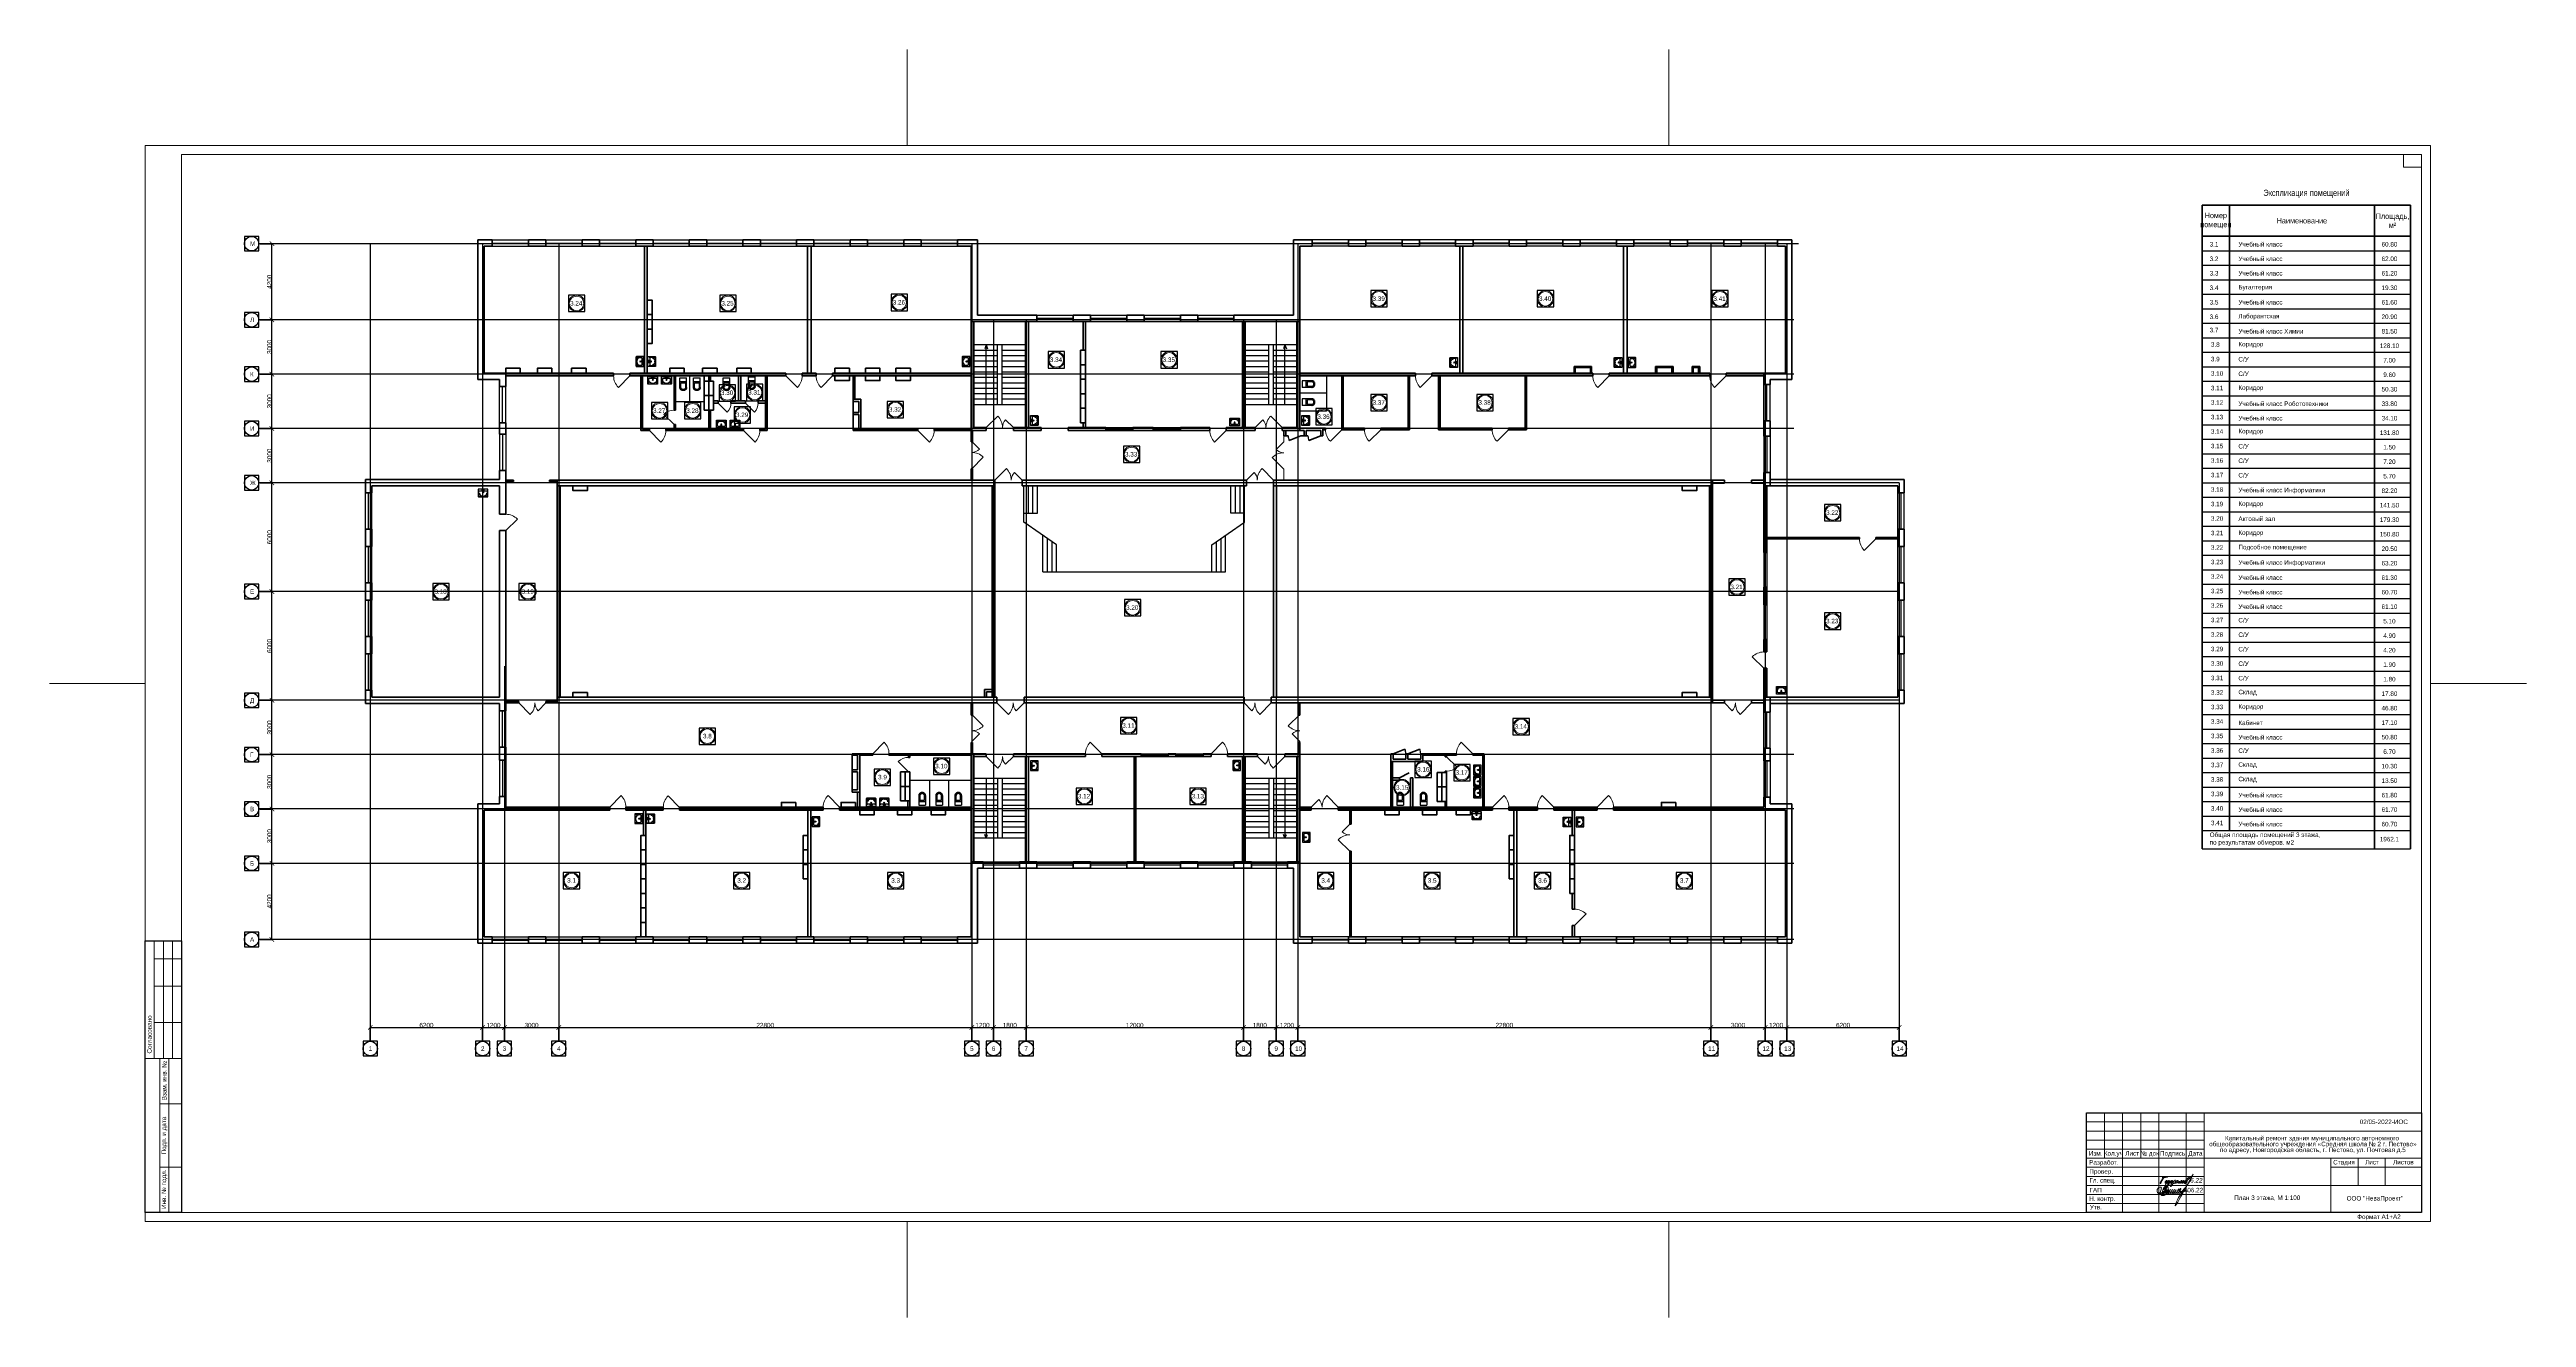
# Model space of a CAD drawing. Header units: metres. Extents: x -5 to 458, y -5 to 65.
# Drawn here: x 268.2 to 404.9, y -5.3 to 64.7 of the extents above; entities that cross this region are included whole.
import ezdxf
from ezdxf.enums import TextEntityAlignment as Align

# ---------------------------------------------------------------- set-up
doc = ezdxf.new("R2010")
doc.units = ezdxf.units.M
doc.linetypes.add('ACAD_ISO04W100', pattern=[30, 24, -3, 0, -3])
doc.linetypes.add('DGN Style 3', pattern=[499.525246, 356.803747, -142.721499])
for name, color, linetype, lineweight in [('Level 50', 7, 'Continuous', 0), ('Level 63', 7, 'Continuous', 0), ('Двери', 250, 'Continuous', 5), ('Стены', 7, 'Continuous', 50)]:
    doc.layers.add(name, color=color, linetype=linetype, lineweight=lineweight)
for name, color, linetype in [('SANTEH', 7, 'Continuous'), ('YOLO_STAMP', 1, 'Continuous'), ('YOLO_TABLE', 1, 'Continuous'), ('Окна', 127, 'Continuous'), ('Оси', 30, 'Continuous'), ('Осн надпись', 7, 'Continuous'), ('размеры оси', 163, 'Continuous'), ('Сантехника', 7, 'Continuous')]:
    doc.layers.add(name, color=color, linetype=linetype)
doc.styles.add('_ТАБЛИЧНЫЙ(1-100)', font='arial.ttf', dxfattribs={"width": 0.8, "height": 300})
doc.styles.add('_ТЕКСТОВЫЙ', font='arial.ttf', dxfattribs={"width": 0.8})
doc.styles.add('Arial', font='ariali.ttf')
doc.styles.add('GOST 2.304', font='cs_gost2304.shx')
doc.styles.get("Standard").update_dxf_attribs({"font": 'arial.ttf'})
doc.styles.add('Style-Arial', font='arial.ttf')
doc.dimstyles.new('100', dxfattribs={"dimtxt": 0.25, "dimasz": 0.25, "dimexe": 0.0125, "dimexo": 0.0625, "dimgap": 0.0065, "dimtad": 1, "dimlfac": 1000, "dimtxsty": 'Standard', "dimblk": 'ARCHTICK', "dimcen": 0.25, "dimadec": 0, "dimazin": 0, "dimtfac": 1, "dimtmove": 0, "dimatfit": 3, "dimldrblk": 'ARCHTICK', "dimfxl": 1, "dimarcsym": 0})

# ---------------------------------------------------------------- blocks, each defined once
blk = doc.blocks.new('Rac7')
at = {"color": 0}
for p, q in [((-39501, -24232), (-39501, -23830)), ((-38961, -24232), (-39501, -24232)), ((-39474, -23808), (-38988, -23808)), ((-39457, -23859), (-39457, -24115)), ((-39032, -23838), (-39430, -23838)), ((-39430, -24136), (-39253, -24136)), ((-39297, -24164), (-39253, -24164)), ((-39297, -24194), (-39297, -24164)), ((-39165, -24194), (-39297, -24194)), ((-39253, -24186), (-39253, -24094)), ((-39253, -24186), (-39209, -24186)), ((-39221, -23855), (-39241, -23855)), ((-39209, -24186), (-39209, -24094)), ((-39209, -24136), (-39032, -24136)), ((-39209, -24164), (-39165, -24164)), ((-39165, -24164), (-39165, -24194)), ((-39005, -24115), (-39005, -23859)), ((-39005, -23859), (-39005, -23859)), ((-38961, -23830), (-38961, -24232))]:
    blk.add_line(p, q, dxfattribs=at)
at = {"color": 0, "extrusion": (0, 0, -1)}
for centre, major_axis, start_param, end_param in [((-39474, -23830), (-27, 0), 0, 1.5707963), ((-39430, -23859), (-27, 0), 0, 1.5707963), ((-39430, -24115), (-27, 0), -1.5707963, 0), ((-39241, -24007), (-194, 0), 0, 1.5707963), ((-39231, -24104), (-25.3, 0), 0.5528156, 2.5887771), ((-39221, -24007), (-194, 0), 1.5707963, 3.1415927), ((-39032, -23859), (-27, 0), 1.5707963, 3.1415927), ((-39032, -24115), (-27, 0), -3.1415927, -1.5707963), ((-38988, -23830), (-27, 0), 1.5707963, 3.1415927)]:
    blk.add_ellipse(centre, major_axis=major_axis, ratio=0.7857143, start_param=start_param, end_param=end_param, dxfattribs=at)
blk.add_ellipse((-39231, -24048), major_axis=(-27.9, 0), ratio=0.7857143, dxfattribs=at)
blk = doc.blocks.new('WC With Cistern_103')
at = {"layer": 'SANTEH', "linetype": 'Continuous'}
for p, q in [((0, 170), (0, 700)), ((370, 700), (0, 700)), ((370, 500), (0, 500)), ((60, 425), (60, 170)), ((310, 425), (60, 425)), ((310, 170), (310, 425)), ((370, 170), (370, 700))]:
    blk.add_line(p, q, dxfattribs=at)
for points in [[(0, 170), (1, 151), (4, 133), (10, 115), (17, 97), (27, 81), (38, 66), (51, 52), (65, 40)], [(60, 170), (61, 158), (63, 146), (66, 135), (71, 124), (77, 114), (84, 104), (92, 96), (101, 88)], [(65, 40), (92, 23), (122, 10), (153, 3), (185, 0), (217, 3), (248, 10), (278, 23), (305, 40)], [(101, 88), (120, 76), (141, 67), (163, 62), (185, 60), (207, 62), (229, 67), (250, 76), (269, 88)], [(269, 88), (278, 96), (286, 104), (293, 114), (299, 124), (304, 135), (307, 146), (309, 158), (310, 170)], [(305, 40), (319, 52), (332, 66), (343, 81), (353, 97), (360, 115), (366, 133), (369, 151), (370, 170)]]:
    blk.add_lwpolyline(points, dxfattribs=at)
blk = doc.blocks.new('_ArchTick')
at = {"color": 0, "linetype": 'ByBlock', "const_width": 0.15}
blk.add_lwpolyline([(-0.5, -0.5), (0.5, 0.5)], dxfattribs=at)
blk = doc.blocks.new('*D172')
at = {"layer": 'Defpoints', "color": 0, "transparency": 16777216}
for p in [(285.89, 9.98), (292.09, 10.74), (292.09, 9.98)]:
    blk.add_point(p, dxfattribs=at)
at = {"layer": 'размеры оси', "color": 0, "lineweight": -2, "transparency": 16777216}
for p, q in [((285.89, 10.04), (285.89, 10.75)), ((285.89, 10.74), (292.09, 10.74)), ((292.09, 10.04), (292.09, 10.75))]:
    blk.add_line(p, q, dxfattribs=at)
at = {"layer": 'размеры оси', "color": 0, "lineweight": -2, "transparency": 16777216, "xscale": 0.25, "yscale": 0.25, "zscale": 0.25, "rotation": 180}
blk.add_blockref('_ArchTick', (285.89, 10.74), dxfattribs=at)
at = {"layer": 'размеры оси', "color": 0, "lineweight": -2, "transparency": 16777216, "xscale": 0.25, "yscale": 0.25, "zscale": 0.25}
blk.add_blockref('_ArchTick', (292.09, 10.74), dxfattribs=at)
at = {"layer": 'размеры оси', "color": 0, "transparency": 16777216, "insert": (288.99, 10.87), "char_height": 0.25, "attachment_point": 5}
blk.add_mtext('6200', dxfattribs=at)
blk = doc.blocks.new('*D173')
at = {"layer": 'Defpoints', "color": 0, "transparency": 16777216}
for p in [(292.09, 9.98), (293.29, 10.74), (293.29, 9.98)]:
    blk.add_point(p, dxfattribs=at)
at = {"layer": 'размеры оси', "color": 0, "lineweight": -2, "transparency": 16777216}
for p, q in [((292.09, 10.04), (292.09, 10.75)), ((292.09, 10.74), (293.29, 10.74)), ((293.29, 10.04), (293.29, 10.75))]:
    blk.add_line(p, q, dxfattribs=at)
at = {"layer": 'размеры оси', "color": 0, "lineweight": -2, "transparency": 16777216, "xscale": 0.25, "yscale": 0.25, "zscale": 0.25, "rotation": 180}
blk.add_blockref('_ArchTick', (292.09, 10.74), dxfattribs=at)
at = {"layer": 'размеры оси', "color": 0, "lineweight": -2, "transparency": 16777216, "xscale": 0.25, "yscale": 0.25, "zscale": 0.25}
blk.add_blockref('_ArchTick', (293.29, 10.74), dxfattribs=at)
at = {"layer": 'размеры оси', "color": 0, "transparency": 16777216, "insert": (292.69, 10.87), "char_height": 0.25, "attachment_point": 5}
blk.add_mtext('1200', dxfattribs=at)
blk = doc.blocks.new('*D174')
at = {"layer": 'Defpoints', "color": 0, "transparency": 16777216}
for p in [(293.29, 9.98), (296.29, 10.74), (296.29, 9.98)]:
    blk.add_point(p, dxfattribs=at)
at = {"layer": 'размеры оси', "color": 0, "lineweight": -2, "transparency": 16777216}
for p, q in [((293.29, 10.04), (293.29, 10.75)), ((293.29, 10.74), (296.29, 10.74)), ((296.29, 10.04), (296.29, 10.75))]:
    blk.add_line(p, q, dxfattribs=at)
at = {"layer": 'размеры оси', "color": 0, "lineweight": -2, "transparency": 16777216, "xscale": 0.25, "yscale": 0.25, "zscale": 0.25, "rotation": 180}
blk.add_blockref('_ArchTick', (293.29, 10.74), dxfattribs=at)
at = {"layer": 'размеры оси', "color": 0, "lineweight": -2, "transparency": 16777216, "xscale": 0.25, "yscale": 0.25, "zscale": 0.25}
blk.add_blockref('_ArchTick', (296.29, 10.74), dxfattribs=at)
at = {"layer": 'размеры оси', "color": 0, "transparency": 16777216, "insert": (294.79, 10.87), "char_height": 0.25, "attachment_point": 5}
blk.add_mtext('3000', dxfattribs=at)
blk = doc.blocks.new('*D175')
at = {"layer": 'Defpoints', "color": 0, "transparency": 16777216}
for p in [(296.29, 9.98), (319.09, 10.74), (319.09, 9.98)]:
    blk.add_point(p, dxfattribs=at)
at = {"layer": 'размеры оси', "color": 0, "lineweight": -2, "transparency": 16777216}
for p, q in [((296.29, 10.04), (296.29, 10.75)), ((296.29, 10.74), (319.09, 10.74)), ((319.09, 10.04), (319.09, 10.75))]:
    blk.add_line(p, q, dxfattribs=at)
at = {"layer": 'размеры оси', "color": 0, "lineweight": -2, "transparency": 16777216, "xscale": 0.25, "yscale": 0.25, "zscale": 0.25, "rotation": 180}
blk.add_blockref('_ArchTick', (296.29, 10.74), dxfattribs=at)
at = {"layer": 'размеры оси', "color": 0, "lineweight": -2, "transparency": 16777216, "xscale": 0.25, "yscale": 0.25, "zscale": 0.25}
blk.add_blockref('_ArchTick', (319.09, 10.74), dxfattribs=at)
at = {"layer": 'размеры оси', "color": 0, "transparency": 16777216, "insert": (307.69, 10.87), "char_height": 0.25, "attachment_point": 5}
blk.add_mtext('22800', dxfattribs=at)
blk = doc.blocks.new('*D176')
at = {"layer": 'Defpoints', "color": 0, "transparency": 16777216}
for p in [(319.09, 9.98), (320.29, 10.74), (320.29, 9.98)]:
    blk.add_point(p, dxfattribs=at)
at = {"layer": 'размеры оси', "color": 0, "lineweight": -2, "transparency": 16777216}
for p, q in [((319.09, 10.04), (319.09, 10.75)), ((319.09, 10.74), (320.29, 10.74)), ((320.29, 10.04), (320.29, 10.75))]:
    blk.add_line(p, q, dxfattribs=at)
at = {"layer": 'размеры оси', "color": 0, "lineweight": -2, "transparency": 16777216, "xscale": 0.25, "yscale": 0.25, "zscale": 0.25, "rotation": 180}
blk.add_blockref('_ArchTick', (319.09, 10.74), dxfattribs=at)
at = {"layer": 'размеры оси', "color": 0, "lineweight": -2, "transparency": 16777216, "xscale": 0.25, "yscale": 0.25, "zscale": 0.25}
blk.add_blockref('_ArchTick', (320.29, 10.74), dxfattribs=at)
at = {"layer": 'размеры оси', "color": 0, "transparency": 16777216, "insert": (319.69, 10.87), "char_height": 0.25, "attachment_point": 5}
blk.add_mtext('1200', dxfattribs=at)
blk = doc.blocks.new('*D177')
at = {"layer": 'Defpoints', "color": 0, "transparency": 16777216}
for p in [(320.29, 9.98), (322.09, 10.74), (322.09, 9.98)]:
    blk.add_point(p, dxfattribs=at)
at = {"layer": 'размеры оси', "color": 0, "lineweight": -2, "transparency": 16777216}
for p, q in [((320.29, 10.04), (320.29, 10.75)), ((320.29, 10.74), (322.09, 10.74)), ((322.09, 10.04), (322.09, 10.75))]:
    blk.add_line(p, q, dxfattribs=at)
at = {"layer": 'размеры оси', "color": 0, "lineweight": -2, "transparency": 16777216, "xscale": 0.25, "yscale": 0.25, "zscale": 0.25, "rotation": 180}
blk.add_blockref('_ArchTick', (320.29, 10.74), dxfattribs=at)
at = {"layer": 'размеры оси', "color": 0, "lineweight": -2, "transparency": 16777216, "xscale": 0.25, "yscale": 0.25, "zscale": 0.25}
blk.add_blockref('_ArchTick', (322.09, 10.74), dxfattribs=at)
at = {"layer": 'размеры оси', "color": 0, "transparency": 16777216, "insert": (321.19, 10.87), "char_height": 0.25, "attachment_point": 5}
blk.add_mtext('1800', dxfattribs=at)
blk = doc.blocks.new('*D155')
at = {"layer": 'Defpoints', "color": 0, "transparency": 16777216}
for p in [(322.09, 9.98), (334.09, 10.74), (334.09, 9.98)]:
    blk.add_point(p, dxfattribs=at)
at = {"layer": 'размеры оси', "color": 0, "lineweight": -2, "transparency": 16777216}
for p, q in [((322.09, 10.04), (322.09, 10.75)), ((322.09, 10.74), (334.09, 10.74)), ((334.09, 10.04), (334.09, 10.75))]:
    blk.add_line(p, q, dxfattribs=at)
at = {"layer": 'размеры оси', "color": 0, "lineweight": -2, "transparency": 16777216, "xscale": 0.25, "yscale": 0.25, "zscale": 0.25, "rotation": 180}
blk.add_blockref('_ArchTick', (322.09, 10.74), dxfattribs=at)
at = {"layer": 'размеры оси', "color": 0, "lineweight": -2, "transparency": 16777216, "xscale": 0.25, "yscale": 0.25, "zscale": 0.25}
blk.add_blockref('_ArchTick', (334.09, 10.74), dxfattribs=at)
at = {"layer": 'размеры оси', "color": 0, "transparency": 16777216, "insert": (328.09, 10.87), "char_height": 0.25, "attachment_point": 5}
blk.add_mtext('12000', dxfattribs=at)
blk = doc.blocks.new('*D156')
at = {"layer": 'Defpoints', "color": 0, "transparency": 16777216}
for p in [(334.09, 9.98), (335.89, 10.74), (335.89, 9.98)]:
    blk.add_point(p, dxfattribs=at)
at = {"layer": 'размеры оси', "color": 0, "lineweight": -2, "transparency": 16777216}
for p, q in [((334.09, 10.04), (334.09, 10.75)), ((334.09, 10.74), (335.89, 10.74)), ((335.89, 10.04), (335.89, 10.75))]:
    blk.add_line(p, q, dxfattribs=at)
at = {"layer": 'размеры оси', "color": 0, "lineweight": -2, "transparency": 16777216, "xscale": 0.25, "yscale": 0.25, "zscale": 0.25, "rotation": 180}
blk.add_blockref('_ArchTick', (334.09, 10.74), dxfattribs=at)
at = {"layer": 'размеры оси', "color": 0, "lineweight": -2, "transparency": 16777216, "xscale": 0.25, "yscale": 0.25, "zscale": 0.25}
blk.add_blockref('_ArchTick', (335.89, 10.74), dxfattribs=at)
at = {"layer": 'размеры оси', "color": 0, "transparency": 16777216, "insert": (334.99, 10.87), "char_height": 0.25, "attachment_point": 5}
blk.add_mtext('1800', dxfattribs=at)
blk = doc.blocks.new('*D157')
at = {"layer": 'Defpoints', "color": 0, "transparency": 16777216}
for p in [(335.89, 9.98), (337.09, 10.74), (337.09, 9.98)]:
    blk.add_point(p, dxfattribs=at)
at = {"layer": 'размеры оси', "color": 0, "lineweight": -2, "transparency": 16777216}
for p, q in [((335.89, 10.04), (335.89, 10.75)), ((335.89, 10.74), (337.09, 10.74)), ((337.09, 10.04), (337.09, 10.75))]:
    blk.add_line(p, q, dxfattribs=at)
at = {"layer": 'размеры оси', "color": 0, "lineweight": -2, "transparency": 16777216, "xscale": 0.25, "yscale": 0.25, "zscale": 0.25, "rotation": 180}
blk.add_blockref('_ArchTick', (335.89, 10.74), dxfattribs=at)
at = {"layer": 'размеры оси', "color": 0, "lineweight": -2, "transparency": 16777216, "xscale": 0.25, "yscale": 0.25, "zscale": 0.25}
blk.add_blockref('_ArchTick', (337.09, 10.74), dxfattribs=at)
at = {"layer": 'размеры оси', "color": 0, "transparency": 16777216, "insert": (336.49, 10.87), "char_height": 0.25, "attachment_point": 5}
blk.add_mtext('1200', dxfattribs=at)
blk = doc.blocks.new('*D158')
at = {"layer": 'Defpoints', "color": 0, "transparency": 16777216}
for p in [(337.09, 9.98), (359.89, 10.74), (359.89, 9.98)]:
    blk.add_point(p, dxfattribs=at)
at = {"layer": 'размеры оси', "color": 0, "lineweight": -2, "transparency": 16777216}
for p, q in [((337.09, 10.04), (337.09, 10.75)), ((337.09, 10.74), (359.89, 10.74)), ((359.89, 10.04), (359.89, 10.75))]:
    blk.add_line(p, q, dxfattribs=at)
at = {"layer": 'размеры оси', "color": 0, "lineweight": -2, "transparency": 16777216, "xscale": 0.25, "yscale": 0.25, "zscale": 0.25, "rotation": 180}
blk.add_blockref('_ArchTick', (337.09, 10.74), dxfattribs=at)
at = {"layer": 'размеры оси', "color": 0, "lineweight": -2, "transparency": 16777216, "xscale": 0.25, "yscale": 0.25, "zscale": 0.25}
blk.add_blockref('_ArchTick', (359.89, 10.74), dxfattribs=at)
at = {"layer": 'размеры оси', "color": 0, "transparency": 16777216, "insert": (348.49, 10.87), "char_height": 0.25, "attachment_point": 5}
blk.add_mtext('22800', dxfattribs=at)
blk = doc.blocks.new('*D159')
at = {"layer": 'Defpoints', "color": 0, "transparency": 16777216}
for p in [(359.89, 9.98), (362.89, 10.74), (362.89, 9.98)]:
    blk.add_point(p, dxfattribs=at)
at = {"layer": 'размеры оси', "color": 0, "lineweight": -2, "transparency": 16777216}
for p, q in [((359.89, 10.04), (359.89, 10.75)), ((359.89, 10.74), (362.89, 10.74)), ((362.89, 10.04), (362.89, 10.75))]:
    blk.add_line(p, q, dxfattribs=at)
at = {"layer": 'размеры оси', "color": 0, "lineweight": -2, "transparency": 16777216, "xscale": 0.25, "yscale": 0.25, "zscale": 0.25, "rotation": 180}
blk.add_blockref('_ArchTick', (359.89, 10.74), dxfattribs=at)
at = {"layer": 'размеры оси', "color": 0, "lineweight": -2, "transparency": 16777216, "xscale": 0.25, "yscale": 0.25, "zscale": 0.25}
blk.add_blockref('_ArchTick', (362.89, 10.74), dxfattribs=at)
at = {"layer": 'размеры оси', "color": 0, "transparency": 16777216, "insert": (361.39, 10.87), "char_height": 0.25, "attachment_point": 5}
blk.add_mtext('3000', dxfattribs=at)
blk = doc.blocks.new('*D160')
at = {"layer": 'Defpoints', "color": 0, "transparency": 16777216}
for p in [(362.89, 9.98), (364.09, 10.74), (364.09, 9.98)]:
    blk.add_point(p, dxfattribs=at)
at = {"layer": 'размеры оси', "color": 0, "lineweight": -2, "transparency": 16777216}
for p, q in [((362.89, 10.04), (362.89, 10.75)), ((362.89, 10.74), (364.09, 10.74)), ((364.09, 10.04), (364.09, 10.75))]:
    blk.add_line(p, q, dxfattribs=at)
at = {"layer": 'размеры оси', "color": 0, "lineweight": -2, "transparency": 16777216, "xscale": 0.25, "yscale": 0.25, "zscale": 0.25, "rotation": 180}
blk.add_blockref('_ArchTick', (362.89, 10.74), dxfattribs=at)
at = {"layer": 'размеры оси', "color": 0, "lineweight": -2, "transparency": 16777216, "xscale": 0.25, "yscale": 0.25, "zscale": 0.25}
blk.add_blockref('_ArchTick', (364.09, 10.74), dxfattribs=at)
at = {"layer": 'размеры оси', "color": 0, "transparency": 16777216, "insert": (363.49, 10.87), "char_height": 0.25, "attachment_point": 5}
blk.add_mtext('1200', dxfattribs=at)
blk = doc.blocks.new('*D161')
at = {"layer": 'Defpoints', "color": 0, "transparency": 16777216}
for p in [(364.09, 9.98), (370.29, 10.74), (370.29, 9.98)]:
    blk.add_point(p, dxfattribs=at)
at = {"layer": 'размеры оси', "color": 0, "lineweight": -2, "transparency": 16777216}
for p, q in [((364.09, 10.04), (364.09, 10.75)), ((364.09, 10.74), (370.29, 10.74)), ((370.29, 10.04), (370.29, 10.75))]:
    blk.add_line(p, q, dxfattribs=at)
at = {"layer": 'размеры оси', "color": 0, "lineweight": -2, "transparency": 16777216, "xscale": 0.25, "yscale": 0.25, "zscale": 0.25, "rotation": 180}
blk.add_blockref('_ArchTick', (364.09, 10.74), dxfattribs=at)
at = {"layer": 'размеры оси', "color": 0, "lineweight": -2, "transparency": 16777216, "xscale": 0.25, "yscale": 0.25, "zscale": 0.25}
blk.add_blockref('_ArchTick', (370.29, 10.74), dxfattribs=at)
at = {"layer": 'размеры оси', "color": 0, "transparency": 16777216, "insert": (367.19, 10.87), "char_height": 0.25, "attachment_point": 5}
blk.add_mtext('6200', dxfattribs=at)
blk = doc.blocks.new('*D162')
at = {"layer": 'Defpoints', "color": 0, "transparency": 16777216}
for p in [(279.74, 19.8), (280.46, 19.8), (279.74, 15.6)]:
    blk.add_point(p, dxfattribs=at)
at = {"layer": 'размеры оси', "color": 0, "lineweight": -2, "transparency": 16777216}
for p, q in [((279.8, 19.8), (280.47, 19.8)), ((280.46, 15.6), (280.46, 19.8)), ((279.8, 15.6), (280.47, 15.6))]:
    blk.add_line(p, q, dxfattribs=at)
at = {"layer": 'размеры оси', "color": 0, "lineweight": -2, "transparency": 16777216, "xscale": 0.25, "yscale": 0.25, "zscale": 0.25}
for p, rotation in [((280.46, 19.8), 90), ((280.46, 15.6), 270)]:
    blk.add_blockref('_ArchTick', p, dxfattribs=dict(at, rotation=rotation))
at = {"layer": 'размеры оси', "color": 0, "transparency": 16777216, "insert": (280.32, 17.7), "char_height": 0.25, "attachment_point": 5, "rotation": 90}
blk.add_mtext('4200', dxfattribs=at)
blk = doc.blocks.new('*D163')
at = {"layer": 'Defpoints', "color": 0, "transparency": 16777216}
for p in [(279.74, 22.8), (280.46, 22.8), (279.74, 19.8)]:
    blk.add_point(p, dxfattribs=at)
at = {"layer": 'размеры оси', "color": 0, "lineweight": -2, "transparency": 16777216}
for p, q in [((279.8, 22.8), (280.47, 22.8)), ((280.46, 19.8), (280.46, 22.8)), ((279.8, 19.8), (280.47, 19.8))]:
    blk.add_line(p, q, dxfattribs=at)
at = {"layer": 'размеры оси', "color": 0, "lineweight": -2, "transparency": 16777216, "xscale": 0.25, "yscale": 0.25, "zscale": 0.25}
for p, rotation in [((280.46, 22.8), 90), ((280.46, 19.8), 270)]:
    blk.add_blockref('_ArchTick', p, dxfattribs=dict(at, rotation=rotation))
at = {"layer": 'размеры оси', "color": 0, "transparency": 16777216, "insert": (280.32, 21.3), "char_height": 0.25, "attachment_point": 5, "rotation": 90}
blk.add_mtext('3000', dxfattribs=at)
blk = doc.blocks.new('*D164')
at = {"layer": 'Defpoints', "color": 0, "transparency": 16777216}
for p in [(279.74, 25.8), (280.46, 25.8), (279.74, 22.8)]:
    blk.add_point(p, dxfattribs=at)
at = {"layer": 'размеры оси', "color": 0, "lineweight": -2, "transparency": 16777216}
for p, q in [((279.8, 25.8), (280.47, 25.8)), ((280.46, 22.8), (280.46, 25.8)), ((279.8, 22.8), (280.47, 22.8))]:
    blk.add_line(p, q, dxfattribs=at)
at = {"layer": 'размеры оси', "color": 0, "lineweight": -2, "transparency": 16777216, "xscale": 0.25, "yscale": 0.25, "zscale": 0.25}
for p, rotation in [((280.46, 25.8), 90), ((280.46, 22.8), 270)]:
    blk.add_blockref('_ArchTick', p, dxfattribs=dict(at, rotation=rotation))
at = {"layer": 'размеры оси', "color": 0, "transparency": 16777216, "insert": (280.32, 24.3), "char_height": 0.25, "attachment_point": 5, "rotation": 90}
blk.add_mtext('3000', dxfattribs=at)
blk = doc.blocks.new('*D165')
at = {"layer": 'Defpoints', "color": 0, "transparency": 16777216}
for p in [(279.74, 28.8), (280.46, 28.8), (279.74, 25.8)]:
    blk.add_point(p, dxfattribs=at)
at = {"layer": 'размеры оси', "color": 0, "lineweight": -2, "transparency": 16777216}
for p, q in [((279.8, 28.8), (280.47, 28.8)), ((280.46, 25.8), (280.46, 28.8)), ((279.8, 25.8), (280.47, 25.8))]:
    blk.add_line(p, q, dxfattribs=at)
at = {"layer": 'размеры оси', "color": 0, "lineweight": -2, "transparency": 16777216, "xscale": 0.25, "yscale": 0.25, "zscale": 0.25}
for p, rotation in [((280.46, 28.8), 90), ((280.46, 25.8), 270)]:
    blk.add_blockref('_ArchTick', p, dxfattribs=dict(at, rotation=rotation))
at = {"layer": 'размеры оси', "color": 0, "transparency": 16777216, "insert": (280.32, 27.3), "char_height": 0.25, "attachment_point": 5, "rotation": 90}
blk.add_mtext('3000', dxfattribs=at)
blk = doc.blocks.new('*D166')
at = {"layer": 'Defpoints', "color": 0, "transparency": 16777216}
for p in [(279.74, 34.8), (280.46, 34.8), (279.74, 28.8)]:
    blk.add_point(p, dxfattribs=at)
at = {"layer": 'размеры оси', "color": 0, "lineweight": -2, "transparency": 16777216}
for p, q in [((279.8, 34.8), (280.47, 34.8)), ((280.46, 28.8), (280.46, 34.8)), ((279.8, 28.8), (280.47, 28.8))]:
    blk.add_line(p, q, dxfattribs=at)
at = {"layer": 'размеры оси', "color": 0, "lineweight": -2, "transparency": 16777216, "xscale": 0.25, "yscale": 0.25, "zscale": 0.25}
for p, rotation in [((280.46, 34.8), 90), ((280.46, 28.8), 270)]:
    blk.add_blockref('_ArchTick', p, dxfattribs=dict(at, rotation=rotation))
at = {"layer": 'размеры оси', "color": 0, "transparency": 16777216, "insert": (280.32, 31.8), "char_height": 0.25, "attachment_point": 5, "rotation": 90}
blk.add_mtext('6000', dxfattribs=at)
blk = doc.blocks.new('*D167')
at = {"layer": 'Defpoints', "color": 0, "transparency": 16777216}
for p in [(279.74, 40.8), (280.46, 40.8), (279.74, 34.8)]:
    blk.add_point(p, dxfattribs=at)
at = {"layer": 'размеры оси', "color": 0, "lineweight": -2, "transparency": 16777216}
for p, q in [((279.8, 40.8), (280.47, 40.8)), ((280.46, 34.8), (280.46, 40.8)), ((279.8, 34.8), (280.47, 34.8))]:
    blk.add_line(p, q, dxfattribs=at)
at = {"layer": 'размеры оси', "color": 0, "lineweight": -2, "transparency": 16777216, "xscale": 0.25, "yscale": 0.25, "zscale": 0.25}
for p, rotation in [((280.46, 40.8), 90), ((280.46, 34.8), 270)]:
    blk.add_blockref('_ArchTick', p, dxfattribs=dict(at, rotation=rotation))
at = {"layer": 'размеры оси', "color": 0, "transparency": 16777216, "insert": (280.32, 37.8), "char_height": 0.25, "attachment_point": 5, "rotation": 90}
blk.add_mtext('6000', dxfattribs=at)
blk = doc.blocks.new('*D168')
at = {"layer": 'Defpoints', "color": 0, "transparency": 16777216}
for p in [(279.74, 43.8), (280.46, 43.8), (279.74, 40.8)]:
    blk.add_point(p, dxfattribs=at)
at = {"layer": 'размеры оси', "color": 0, "lineweight": -2, "transparency": 16777216}
for p, q in [((279.8, 43.8), (280.47, 43.8)), ((280.46, 40.8), (280.46, 43.8)), ((279.8, 40.8), (280.47, 40.8))]:
    blk.add_line(p, q, dxfattribs=at)
at = {"layer": 'размеры оси', "color": 0, "lineweight": -2, "transparency": 16777216, "xscale": 0.25, "yscale": 0.25, "zscale": 0.25}
for p, rotation in [((280.46, 43.8), 90), ((280.46, 40.8), 270)]:
    blk.add_blockref('_ArchTick', p, dxfattribs=dict(at, rotation=rotation))
at = {"layer": 'размеры оси', "color": 0, "transparency": 16777216, "insert": (280.32, 42.3), "char_height": 0.25, "attachment_point": 5, "rotation": 90}
blk.add_mtext('3000', dxfattribs=at)
blk = doc.blocks.new('*D169')
at = {"layer": 'Defpoints', "color": 0, "transparency": 16777216}
for p in [(279.74, 46.8), (280.46, 46.8), (279.74, 43.8)]:
    blk.add_point(p, dxfattribs=at)
at = {"layer": 'размеры оси', "color": 0, "lineweight": -2, "transparency": 16777216}
for p, q in [((279.8, 46.8), (280.47, 46.8)), ((280.46, 43.8), (280.46, 46.8)), ((279.8, 43.8), (280.47, 43.8))]:
    blk.add_line(p, q, dxfattribs=at)
at = {"layer": 'размеры оси', "color": 0, "lineweight": -2, "transparency": 16777216, "xscale": 0.25, "yscale": 0.25, "zscale": 0.25}
for p, rotation in [((280.46, 46.8), 90), ((280.46, 43.8), 270)]:
    blk.add_blockref('_ArchTick', p, dxfattribs=dict(at, rotation=rotation))
at = {"layer": 'размеры оси', "color": 0, "transparency": 16777216, "insert": (280.32, 45.3), "char_height": 0.25, "attachment_point": 5, "rotation": 90}
blk.add_mtext('3000', dxfattribs=at)
blk = doc.blocks.new('*D170')
at = {"layer": 'Defpoints', "color": 0, "transparency": 16777216}
for p in [(279.74, 49.8), (280.46, 49.8), (279.74, 46.8)]:
    blk.add_point(p, dxfattribs=at)
at = {"layer": 'размеры оси', "color": 0, "lineweight": -2, "transparency": 16777216}
for p, q in [((279.8, 49.8), (280.47, 49.8)), ((280.46, 46.8), (280.46, 49.8)), ((279.8, 46.8), (280.47, 46.8))]:
    blk.add_line(p, q, dxfattribs=at)
at = {"layer": 'размеры оси', "color": 0, "lineweight": -2, "transparency": 16777216, "xscale": 0.25, "yscale": 0.25, "zscale": 0.25}
for p, rotation in [((280.46, 49.8), 90), ((280.46, 46.8), 270)]:
    blk.add_blockref('_ArchTick', p, dxfattribs=dict(at, rotation=rotation))
at = {"layer": 'размеры оси', "color": 0, "transparency": 16777216, "insert": (280.32, 48.3), "char_height": 0.25, "attachment_point": 5, "rotation": 90}
blk.add_mtext('3000', dxfattribs=at)
blk = doc.blocks.new('*D171')
at = {"layer": 'Defpoints', "color": 0, "transparency": 16777216}
for p in [(279.74, 54), (280.46, 54), (279.74, 49.8)]:
    blk.add_point(p, dxfattribs=at)
at = {"layer": 'размеры оси', "color": 0, "lineweight": -2, "transparency": 16777216}
for p, q in [((279.8, 54), (280.47, 54)), ((280.46, 49.8), (280.46, 54)), ((279.8, 49.8), (280.47, 49.8))]:
    blk.add_line(p, q, dxfattribs=at)
at = {"layer": 'размеры оси', "color": 0, "lineweight": -2, "transparency": 16777216, "xscale": 0.25, "yscale": 0.25, "zscale": 0.25}
for p, rotation in [((280.46, 54), 90), ((280.46, 49.8), 270)]:
    blk.add_blockref('_ArchTick', p, dxfattribs=dict(at, rotation=rotation))
at = {"layer": 'размеры оси', "color": 0, "transparency": 16777216, "insert": (280.32, 51.9), "char_height": 0.25, "attachment_point": 5, "rotation": 90}
blk.add_mtext('4200', dxfattribs=at)
blk = doc.blocks.new('*U49')
at = {"color": 7, "linetype": 'Continuous', "lineweight": 0}
for p, q in [((-21.03, 29.7), (-21.03, 34.99)), ((21.02, 29.7), (21.02, 34.99)), ((-63.08, 0), (-68.36, 0)), ((68.36, 0), (63.07, 0)), ((-21.03, -34.99), (-21.03, -29.7)), ((21.02, -34.99), (21.02, -29.7))]:
    blk.add_line(p, q, dxfattribs=at)
at = {"color": 7, "linetype": 'Continuous', "lineweight": 0, "flags": 128}
blk.add_lwpolyline([(63.07, 29.7), (63.07, -29.7), (-63.08, -29.7), (-63.08, 29.7), (63.07, 29.7)], close=True, dxfattribs=at)
at = {"layer": 'Level 50', "color": 7, "linetype": 'Continuous', "lineweight": 13}
for p, q in [((-61.08, 29.2), (-61.08, -29.2)), ((62.57, 29.2), (-61.08, 29.2)), ((61.57, 29.2), (61.57, 28.5)), ((62.57, 29.2), (62.57, -29.2)), ((61.57, 28.5), (62.57, 28.5)), ((62.57, -29.2), (-62.28, -29.2))]:
    blk.add_line(p, q, dxfattribs=at)
at = {"layer": 'Level 63', "color": 7, "linetype": 'Continuous', "lineweight": 13}
for p, q in [((-63.08, -14.2), (-61.08, -14.2)), ((-63.08, -14.2), (-63.08, -20.7)), ((-62.58, -14.2), (-62.58, -20.7)), ((-62.08, -14.2), (-62.08, -20.7)), ((-61.58, -14.2), (-61.58, -20.7)), ((-62.58, -15.2), (-61.08, -15.2)), ((-62.58, -16.7), (-61.08, -16.7)), ((-62.58, -18.7), (-61.08, -18.7)), ((-63.08, -20.7), (-61.08, -20.7)), ((-62.28, -20.7), (-61.08, -20.7)), ((-61.78, -29.2), (-61.78, -20.7)), ((-62.28, -23.2), (-61.08, -23.2)), ((44.07, -23.7), (62.57, -23.7)), ((44.07, -23.7), (44.07, -29.2)), ((45.07, -23.7), (45.07, -26.2)), ((46.07, -23.7), (46.07, -29.2)), ((47.07, -23.7), (47.07, -26.2)), ((48.07, -23.7), (48.07, -29.2)), ((49.57, -23.7), (49.57, -29.2)), ((50.57, -23.7), (50.57, -29.2)), ((44.07, -25.7), (50.57, -25.7)), ((50.57, -24.7), (62.57, -24.7)), ((-62.28, -26.7), (-61.08, -26.7)), ((44.07, -26.2), (50.57, -26.2)), ((50.57, -26.2), (62.57, -26.2)), ((57.57, -26.7), (62.57, -26.7)), ((50.57, -27.7), (62.57, -27.7))]:
    blk.add_line(p, q, dxfattribs=at)
at = {"layer": 'Level 63', "color": 7, "linetype": 'Continuous', "lineweight": 0}
for p, q in [((44.07, -24.2), (50.57, -24.2)), ((44.07, -24.7), (50.57, -24.7)), ((44.07, -25.2), (50.57, -25.2)), ((44.07, -26.7), (50.57, -26.7)), ((44.07, -27.2), (50.57, -27.2)), ((44.07, -27.7), (50.57, -27.7)), ((44.07, -28.2), (50.57, -28.2)), ((44.07, -28.7), (50.57, -28.7))]:
    blk.add_line(p, q, dxfattribs=at)
at = {"layer": 'Level 63', "color": 7, "linetype": 'Continuous', "lineweight": 13, "flags": 128}
for points in [[(-62.28, -29.2), (-62.28, -20.7)], [(57.57, -26.2), (57.57, -29.2)], [(59.07, -26.2), (59.07, -27.7)], [(60.57, -26.2), (60.57, -27.7)]]:
    blk.add_lwpolyline(points, dxfattribs=at)
at = {"layer": 'Level 63', "color": 7, "linetype": 'Continuous', "lineweight": 0, "style": 'Style-Arial'}
for s, p in [('Согласовано', (-62.85, -19.37)), ('Взам. инв. №', (-62.03, -21.92)), ('Подп. и дата', (-62.05, -24.95)), ('Инв. № подл.', (-62.05, -27.91))]:
    blk.add_text(s, height=0.25, rotation=90, dxfattribs=at).set_placement(p, align=Align.MIDDLE_CENTER)
for s, p in [('Изм.', (44.58, -25.93)), ('Кол.уч', (45.56, -25.93)), ('Лист', (46.6, -25.93)), ('№ док', (47.56, -25.93)), ('Подпись', (48.83, -25.93)), ('Дата', (50.09, -25.93)), ('Разработ.', (45.04, -26.43)), ('Провер.', (44.89, -26.93)), ('Гл. спец.', (44.96, -27.42)), ('Стадия', (58.29, -26.42)), ('Лист', (59.84, -26.42)), ('Листов', (61.57, -26.42)), ('Н. контр.', (44.95, -28.43)), ('ГАП', (44.58, -27.96)), ('ООО "НеваПроект"', (60, -28.41)), ('Утв.', (44.59, -28.9)), ('Формат А1+A2', (60.22, -29.43))]:
    blk.add_text(s, height=0.25, dxfattribs=at).set_placement(p, align=Align.MIDDLE_CENTER)
blk = doc.blocks.new('*U119')
at = {"linetype": 'Continuous', "lineweight": 0}
h = blk.add_hatch(color=5, dxfattribs=at)
edge = h.paths.add_edge_path()
edge.add_spline(control_points=[(-528, 199), (-508, 201), (-488, 203), (-468, 205), (-447, 207), (-426, 209), (-406, 210), (-386, 212), (-367, 212)], knot_values=[0, 0, 0, 0.25, 0.25, 0.5, 0.5, 0.75, 0.75, 1, 1, 1], degree=2, periodic=0)
edge.add_line((-367, 212), (-362, 212))
edge.add_spline(control_points=[(-362, 212), (-358, 212), (-358, 213), (-358, 217), (-361, 219), (-364, 222), (-369, 223), (-374, 225), (-380, 225), (-385, 225), (-390, 225)], knot_values=[0, 0, 0, 0.2, 0.2, 0.4, 0.4, 0.6, 0.6, 0.8, 0.8, 1, 1, 1], degree=2, periodic=0)
edge.add_line((-390, 225), (-400, 225))
edge.add_spline(control_points=[(-400, 225), (-433, 225), (-466, 222), (-498, 219), (-530, 215)], knot_values=[0, 0, 0, 0.5, 0.5, 1, 1, 1], degree=2, periodic=0)
edge.add_line((-530, 215), (-539, 216))
edge.add_line((-539, 216), (-545, 213))
edge.add_spline(control_points=[(-545, 213), (-551, 212), (-558, 211), (-566, 210), (-573, 208), (-581, 207), (-588, 206), (-596, 204), (-602, 202), (-606, 201), (-606, 197), (-606, 192), (-604, 191), (-602, 189), (-598, 189), (-588, 189), (-578, 191), (-568, 193), (-559, 194)], knot_values=[0, 0, 0, 0.1111111, 0.1111111, 0.2222222, 0.2222222, 0.3333333, 0.3333333, 0.4444444, 0.4444444, 0.5555556, 0.5555556, 0.6666667, 0.6666667, 0.7777778, 0.7777778, 0.8888889, 0.8888889, 1, 1, 1], degree=2, periodic=0)
edge.add_spline(control_points=[(-559, 194), (-564, 187), (-575, 171), (-585, 154), (-598, 134), (-611, 114), (-624, 93), (-637, 71), (-648, 54), (-660, 34), (-671, 14), (-682, -6), (-690, -23), (-699, -41), (-703, -54), (-708, -67), (-707, -72), (-707, -75), (-705, -79), (-703, -83), (-700, -87), (-697, -91), (-694, -93), (-691, -96), (-688, -96), (-685, -95), (-680, -86), (-676, -77), (-671, -66), (-666, -54), (-662, -44), (-658, -34), (-657, -32)], knot_values=[0, 0, 0, 0.0625, 0.0625, 0.125, 0.125, 0.1875, 0.1875, 0.25, 0.25, 0.3125, 0.3125, 0.375, 0.375, 0.4375, 0.4375, 0.5, 0.5, 0.5625, 0.5625, 0.625, 0.625, 0.6875, 0.6875, 0.75, 0.75, 0.8125, 0.8125, 0.875, 0.875, 0.9375, 0.9375, 1, 1, 1], degree=2, periodic=0)
edge.add_spline(control_points=[(-657, -32), (-657, -29), (-660, -30)], knot_values=[0, 0, 0, 1, 1, 1], degree=2, periodic=0)
edge.add_spline(control_points=[(-660, -30), (-661, -31), (-664, -34), (-666, -37), (-669, -41), (-672, -45), (-675, -49), (-677, -52), (-678, -53)], knot_values=[0, 0, 0, 0.25, 0.25, 0.5, 0.5, 0.75, 0.75, 1, 1, 1], degree=2, periodic=0)
edge.add_line((-678, -53), (-679, -53))
edge.add_spline(control_points=[(-679, -53), (-679, -52), (-675, -43), (-670, -34), (-662, -19), (-653, -4), (-640, 16), (-628, 36), (-612, 61)], knot_values=[0, 0, 0, 0.25, 0.25, 0.5, 0.5, 0.75, 0.75, 1, 1, 1], degree=2, periodic=0)
edge.add_spline(control_points=[(-612, 61), (-598, 83), (-584, 105), (-570, 126), (-556, 149), (-549, 161), (-540, 173), (-532, 186), (-528, 199)], knot_values=[0, 0, 0, 0.25, 0.25, 0.5, 0.5, 0.75, 0.75, 1, 1, 1], degree=2, periodic=0)
h = blk.add_hatch(color=5, dxfattribs=at)
edge = h.paths.add_edge_path()
edge.add_line((-354, -17), (-356, -17))
edge.add_spline(control_points=[(-356, -17), (-361, -18), (-365, -18)], knot_values=[0, 0, 0, 1, 1, 1], degree=2, periodic=0)
edge.add_spline(control_points=[(-365, -18), (-371, -23), (-377, -29), (-385, -36), (-394, -42), (-402, -48), (-411, -53), (-419, -58), (-427, -61), (-434, -64), (-441, -64), (-447, -64), (-451, -59), (-455, -55), (-455, -47), (-455, -40), (-452, -31), (-449, -23), (-445, -15)], knot_values=[0, 0, 0, 0.0475219, 0.0475219, 0.1665817, 0.1665817, 0.2856415, 0.2856415, 0.4047012, 0.4047012, 0.523761, 0.523761, 0.6428207, 0.6428207, 0.7618805, 0.7618805, 0.8809402, 0.8809402, 1, 1, 1], degree=2, periodic=0)
edge.add_spline(control_points=[(-445, -15), (-436, -12), (-422, -7), (-409, -1), (-397, 6), (-385, 13), (-376, 21), (-367, 29), (-367, 36), (-367, 42), (-372, 45), (-378, 48), (-381, 50), (-385, 53), (-389, 56), (-392, 60), (-398, 60), (-406, 60), (-419, 51), (-432, 42), (-444, 28), (-457, 13), (-466, -5), (-475, -23), (-475, -42), (-475, -58), (-466, -67), (-457, -75), (-443, -75), (-434, -75), (-425, -72), (-416, -68), (-406, -63), (-397, -57), (-387, -49), (-378, -42), (-368, -34), (-364, -30), (-361, -27)], knot_values=[0, 0, 0, 0.0548705, 0.0548705, 0.1097411, 0.1097411, 0.1646116, 0.1646116, 0.2194821, 0.2194821, 0.2743526, 0.2743526, 0.3292232, 0.3292232, 0.3840937, 0.3840937, 0.4389642, 0.4389642, 0.4938347, 0.4938347, 0.5487053, 0.5487053, 0.6035758, 0.6035758, 0.6584463, 0.6584463, 0.7133168, 0.7133168, 0.7681874, 0.7681874, 0.8230579, 0.8230579, 0.8779284, 0.8779284, 0.9327989, 0.9327989, 0.9876695, 0.9876695, 1, 1, 1], degree=2, periodic=0)
edge.add_spline(control_points=[(-361, -27), (-357, -22), (-354, -17)], knot_values=[0, 0, 0, 1, 1, 1], degree=2, periodic=0)
edge = h.paths.add_edge_path(flags=16)
edge.add_spline(control_points=[(-434, 3), (-429, 11), (-423, 18), (-417, 24), (-412, 29), (-406, 34), (-401, 37), (-395, 40), (-392, 40), (-386, 40), (-384, 38), (-382, 36), (-382, 34)], knot_values=[0, 0, 0, 0.1666667, 0.1666667, 0.3333333, 0.3333333, 0.5, 0.5, 0.6666667, 0.6666667, 0.8333333, 0.8333333, 1, 1, 1], degree=2, periodic=0)
edge.add_spline(control_points=[(-382, 34), (-382, 32), (-387, 27), (-393, 23), (-400, 18), (-408, 13), (-417, 9), (-427, 5), (-434, 3)], knot_values=[0, 0, 0, 0.25, 0.25, 0.5, 0.5, 0.75, 0.75, 1, 1, 1], degree=2, periodic=0)
h = blk.add_hatch(color=5, dxfattribs=at)
edge = h.paths.add_edge_path()
edge.add_spline(control_points=[(-221, -28), (-224, -31), (-230, -35), (-237, -40), (-245, -46), (-253, -51), (-260, -55), (-268, -58), (-273, -58), (-276, -58), (-277, -57), (-278, -55), (-278, -53)], knot_values=[0, 0, 0, 0.1543553, 0.1543553, 0.3234842, 0.3234842, 0.4926132, 0.4926132, 0.6617421, 0.6617421, 0.8308711, 0.8308711, 1, 1, 1], degree=2, periodic=0)
edge.add_spline(control_points=[(-278, -53), (-279, -48), (-275, -40), (-270, -32), (-265, -24), (-263, -21), (-259, -15), (-255, -9), (-251, -4), (-247, 1), (-243, 6), (-240, 10), (-239, 11)], knot_values=[0, 0, 0, 0.1666667, 0.1666667, 0.3333333, 0.3333333, 0.5, 0.5, 0.6666667, 0.6666667, 0.8333333, 0.8333333, 1, 1, 1], degree=2, periodic=0)
edge.add_spline(control_points=[(-239, 11), (-237, 14), (-237, 20), (-237, 27), (-237, 30), (-237, 33), (-241, 35), (-245, 38), (-249, 38), (-253, 38), (-256, 36), (-259, 34), (-262, 31), (-264, 28), (-265, 25), (-266, 22), (-266, 20)], knot_values=[0, 0, 0, 0.125, 0.125, 0.25, 0.25, 0.375, 0.375, 0.5, 0.5, 0.625, 0.625, 0.75, 0.75, 0.875, 0.875, 1, 1, 1], degree=2, periodic=0)
edge.add_spline(control_points=[(-266, 20), (-266, 15), (-269, 11), (-270, 10), (-274, 2), (-277, -2), (-279, -6)], knot_values=[0, 0, 0, 0.3333333, 0.3333333, 0.6666667, 0.6666667, 1, 1, 1], degree=2, periodic=0)
edge.add_spline(control_points=[(-279, -6), (-283, -5), (-289, -4), (-296, -3), (-303, -3), (-311, -3), (-318, -3)], knot_values=[0, 0, 0, 0.3333333, 0.3333333, 0.6666667, 0.6666667, 1, 1, 1], degree=2, periodic=0)
edge.add_line((-318, -3), (-323, -3))
edge.add_line((-323, -3), (-306, 24))
edge.add_spline(control_points=[(-306, 24), (-298, 37), (-293, 46), (-288, 54), (-288, 55)], knot_values=[0, 0, 0, 0.5, 0.5, 1, 1, 1], degree=2, periodic=0)
edge.add_spline(control_points=[(-288, 55), (-288, 57), (-291, 60), (-294, 63), (-297, 63), (-299, 63), (-306, 54), (-313, 45), (-322, 31), (-325, 27), (-328, 22)], knot_values=[0, 0, 0, 0.2315501, 0.2315501, 0.4631001, 0.4631001, 0.6946502, 0.6946502, 0.9262003, 0.9262003, 1, 1, 1], degree=2, periodic=0)
edge.add_line((-328, 22), (-328, 22))
edge.add_spline(control_points=[(-328, 22), (-324, 22), (-323, 19), (-322, 15), (-324, 12)], knot_values=[0, 0, 0, 0.5, 0.5, 1, 1, 1], degree=2, periodic=0)
edge.add_spline(control_points=[(-324, 12), (-329, 6), (-340, -6), (-348, -15), (-361, -27)], knot_values=[0, 0, 0, 0.5632916, 0.5632916, 1, 1, 1], degree=2, periodic=0)
edge.add_spline(control_points=[(-361, -27), (-361, -28), (-362, -29), (-371, -42), (-376, -52), (-382, -62), (-382, -64), (-382, -65), (-379, -67), (-377, -69), (-374, -71), (-372, -73), (-369, -74), (-367, -75), (-366, -75)], knot_values=[0, 0, 0, 0.0246414, 0.0246414, 0.1872012, 0.1872012, 0.349761, 0.349761, 0.5123207, 0.5123207, 0.6748805, 0.6748805, 0.8374402, 0.8374402, 1, 1, 1], degree=2, periodic=0)
edge.add_spline(control_points=[(-366, -75), (-364, -71), (-357, -60), (-350, -48), (-342, -34), (-336, -24), (-329, -13)], knot_values=[0, 0, 0, 0.3333333, 0.3333333, 0.6666667, 0.6666667, 1, 1, 1], degree=2, periodic=0)
edge.add_spline(control_points=[(-329, -13), (-326, -13), (-322, -13), (-314, -12), (-305, -12), (-296, -12), (-288, -13), (-286, -13), (-283, -14)], knot_values=[0, 0, 0, 0.25, 0.25, 0.5, 0.5, 0.75, 0.75, 1, 1, 1], degree=2, periodic=0)
edge.add_line((-283, -14), (-284, -15))
edge.add_spline(control_points=[(-284, -15), (-289, -25), (-292, -36), (-296, -47), (-295, -55), (-294, -64), (-289, -67), (-284, -70), (-278, -70), (-269, -70), (-260, -65), (-251, -60), (-245, -56), (-241, -54), (-237, -50), (-233, -47), (-228, -43), (-225, -40), (-223, -38)], knot_values=[0, 0, 0, 0.1137546, 0.1137546, 0.2275091, 0.2275091, 0.3412637, 0.3412637, 0.4550183, 0.4550183, 0.5687729, 0.5687729, 0.6825274, 0.6825274, 0.796282, 0.796282, 0.9100366, 0.9100366, 1, 1, 1], degree=2, periodic=0)
edge.add_spline(control_points=[(-223, -38), (-222, -33), (-221, -28)], knot_values=[0, 0, 0, 1, 1, 1], degree=2, periodic=0)
h = blk.add_hatch(color=5, dxfattribs=at)
edge = h.paths.add_edge_path()
edge.add_spline(control_points=[(-328, 22), (-330, 19), (-333, 15)], knot_values=[0, 0, 0, 1, 1, 1], degree=2, periodic=0)
edge.add_spline(control_points=[(-333, 15), (-338, 9), (-342, 2), (-344, -1), (-347, -5)], knot_values=[0, 0, 0, 0.2997216, 0.2997216, 1, 1, 1], degree=2, periodic=0)
edge.add_spline(control_points=[(-347, -5), (-350, -5), (-353, -6)], knot_values=[0, 0, 0, 1, 1, 1], degree=2, periodic=0)
edge.add_spline(control_points=[(-353, -6), (-359, -12), (-365, -18)], knot_values=[0, 0, 0, 1, 1, 1], degree=2, periodic=0)
edge.add_spline(control_points=[(-365, -18), (-361, -18), (-356, -17)], knot_values=[0, 0, 0, 1, 1, 1], degree=2, periodic=0)
edge.add_line((-356, -17), (-354, -17))
edge.add_spline(control_points=[(-354, -17), (-357, -22), (-361, -27)], knot_values=[0, 0, 0, 1, 1, 1], degree=2, periodic=0)
edge.add_spline(control_points=[(-361, -27), (-348, -15), (-340, -6)], knot_values=[0, 0, 0, 1, 1, 1], degree=2, periodic=0)
edge.add_line((-340, -6), (-340, -6))
edge.add_spline(control_points=[(-340, -6), (-329, 6), (-324, 12)], knot_values=[0, 0, 0, 1, 1, 1], degree=2, periodic=0)
edge.add_spline(control_points=[(-324, 12), (-322, 15), (-323, 19), (-324, 22), (-328, 22)], knot_values=[0, 0, 0, 0.5, 0.5, 1, 1, 1], degree=2, periodic=0)
h = blk.add_hatch(color=5, dxfattribs=at)
edge = h.paths.add_edge_path()
edge.add_spline(control_points=[(-333, 15), (-339, 8), (-348, -1), (-350, -3), (-353, -6)], knot_values=[0, 0, 0, 0.7876247, 0.7876247, 1, 1, 1], degree=2, periodic=0)
edge.add_spline(control_points=[(-353, -6), (-350, -5), (-347, -5)], knot_values=[0, 0, 0, 1, 1, 1], degree=2, periodic=0)
edge.add_spline(control_points=[(-347, -5), (-344, -1), (-342, 2)], knot_values=[0, 0, 0, 1, 1, 1], degree=2, periodic=0)
edge.add_line((-342, 2), (-342, 2))
edge.add_spline(control_points=[(-342, 2), (-338, 9), (-333, 15)], knot_values=[0, 0, 0, 1, 1, 1], degree=2, periodic=0)
h = blk.add_hatch(color=5, dxfattribs=at)
edge = h.paths.add_edge_path()
edge.add_spline(control_points=[(-71, 13), (-70, 16), (-70, 19), (-71, 22), (-75, 22)], knot_values=[0, 0, 0, 0.4809169, 0.4809169, 1, 1, 1], degree=2, periodic=0)
edge.add_spline(control_points=[(-75, 22), (-82, 13), (-95, -1), (-108, -15), (-124, -29), (-132, -36), (-141, -42), (-149, -48), (-158, -53), (-166, -58), (-174, -61), (-182, -64), (-188, -64), (-194, -64), (-198, -59), (-202, -55), (-202, -47), (-202, -40), (-199, -31), (-196, -23), (-192, -15)], knot_values=[0, 0, 0, 0.1, 0.1, 0.2, 0.2, 0.3, 0.3, 0.4, 0.4, 0.5, 0.5, 0.6, 0.6, 0.7, 0.7, 0.8, 0.8, 0.9, 0.9, 1, 1, 1], degree=2, periodic=0)
edge.add_spline(control_points=[(-192, -15), (-183, -12), (-169, -7), (-156, -1), (-144, 6), (-132, 13), (-123, 21), (-114, 29), (-114, 36), (-114, 42), (-120, 45), (-125, 48), (-128, 50), (-132, 53), (-136, 56), (-139, 60), (-145, 60), (-153, 60), (-166, 51), (-179, 42), (-192, 28), (-204, 13), (-213, -5), (-219, -16), (-221, -27)], knot_values=[0, 0, 0, 0.0861559, 0.0861559, 0.1723118, 0.1723118, 0.2584677, 0.2584677, 0.3446236, 0.3446236, 0.4307795, 0.4307795, 0.5169353, 0.5169353, 0.6030912, 0.6030912, 0.6892471, 0.6892471, 0.775403, 0.775403, 0.8615589, 0.8615589, 0.9477148, 0.9477148, 1, 1, 1], degree=2, periodic=0)
edge.add_line((-221, -27), (-221, -27))
edge.add_spline(control_points=[(-221, -27), (-218, -27), (-217, -32)], knot_values=[0, 0, 0, 1, 1, 1], degree=2, periodic=0)
edge.add_line((-217, -32), (-221, -36))
edge.add_spline(control_points=[(-221, -36), (-222, -37), (-223, -38)], knot_values=[0, 0, 0, 1, 1, 1], degree=2, periodic=0)
edge.add_spline(control_points=[(-223, -38), (-223, -40), (-223, -42), (-223, -58), (-213, -67), (-204, -75), (-190, -75), (-182, -75), (-172, -72), (-163, -68), (-153, -63), (-144, -57), (-134, -49), (-129, -45), (-123, -40)], knot_values=[0, 0, 0, 0.0182129, 0.0182129, 0.193372, 0.193372, 0.3685311, 0.3685311, 0.5436903, 0.5436903, 0.7188494, 0.7188494, 0.8940085, 0.8940085, 1, 1, 1], degree=2, periodic=0)
edge.add_spline(control_points=[(-123, -40), (-120, -36), (-117, -32), (-97, -9), (-77, 8), (-74, 10), (-71, 13)], knot_values=[0, 0, 0, 0.1268961, 0.1268961, 0.8982596, 0.8982596, 1, 1, 1], degree=2, periodic=0)
edge = h.paths.add_edge_path(flags=16)
edge.add_spline(control_points=[(-181, 3), (-176, 11), (-170, 18), (-165, 24), (-159, 29), (-153, 34), (-148, 37), (-143, 40), (-139, 40), (-133, 40), (-131, 38), (-129, 36), (-129, 34)], knot_values=[0, 0, 0, 0.1666667, 0.1666667, 0.3333333, 0.3333333, 0.5, 0.5, 0.6666667, 0.6666667, 0.8333333, 0.8333333, 1, 1, 1], degree=2, periodic=0)
edge.add_spline(control_points=[(-129, 34), (-129, 32), (-134, 27), (-140, 23), (-148, 18), (-155, 13), (-165, 9), (-174, 5), (-181, 3)], knot_values=[0, 0, 0, 0.25, 0.25, 0.5, 0.5, 0.75, 0.75, 1, 1, 1], degree=2, periodic=0)
h = blk.add_hatch(color=5, dxfattribs=at)
edge = h.paths.add_edge_path()
edge.add_line((-187, -200), (-169, -200))
edge.add_spline(control_points=[(-169, -200), (-165, -194), (-159, -186), (-143, -163), (-125, -136), (-107, -108), (-91, -84)], knot_values=[0, 0, 0, 0.1413735, 0.1413735, 0.5706867, 0.5706867, 1, 1, 1], degree=2, periodic=0)
edge.add_spline(control_points=[(-91, -84), (-86, -85), (-80, -85)], knot_values=[0, 0, 0, 1, 1, 1], degree=2, periodic=0)
edge.add_line((-80, -85), (-69, -85))
edge.add_spline(control_points=[(-69, -85), (-57, -85), (-43, -80), (-28, -75), (-16, -69), (-4, -63), (5, -57), (14, -51), (16, -50)], knot_values=[0, 0, 0, 0.25, 0.25, 0.5, 0.5, 0.75, 0.75, 1, 1, 1], degree=2, periodic=0)
edge.add_spline(control_points=[(16, -50), (19, -47), (19, -45), (19, -42), (17, -42), (16, -42), (14, -44)], knot_values=[0, 0, 0, 0.3333333, 0.3333333, 0.6666667, 0.6666667, 1, 1, 1], degree=2, periodic=0)
edge.add_spline(control_points=[(14, -44), (12, -45), (9, -46), (5, -48), (1, -49), (-3, -51), (-7, -52), (-10, -54), (-12, -55)], knot_values=[0, 0, 0, 0.25, 0.25, 0.5, 0.5, 0.75, 0.75, 1, 1, 1], degree=2, periodic=0)
edge.add_line((-12, -55), (-13, -52))
edge.add_spline(control_points=[(-13, -52), (-11, -51), (-5, -45), (1, -38), (6, -29), (12, -20), (17, -10), (21, 0), (21, 8)], knot_values=[0, 0, 0, 0.25, 0.25, 0.5, 0.5, 0.75, 0.75, 1, 1, 1], degree=2, periodic=0)
edge.add_spline(control_points=[(21, 8), (21, 40), (-12, 40), (-13, 40), (-13, 39), (-14, 39), (-14, 39)], knot_values=[0, 0, 0, 0.3333333, 0.3333333, 0.6666667, 0.6666667, 1, 1, 1], degree=2, periodic=0)
edge.add_spline(control_points=[(-14, 39), (-4, 57), (2, 68), (8, 79), (8, 82), (8, 84), (5, 84), (1, 84), (-2, 81), (-6, 77), (-9, 73), (-11, 71), (-19, 60), (-26, 49), (-37, 34)], knot_values=[0, 0, 0, 0.1428571, 0.1428571, 0.2857143, 0.2857143, 0.4285714, 0.4285714, 0.5714286, 0.5714286, 0.7142857, 0.7142857, 0.8571429, 0.8571429, 1, 1, 1], degree=2, periodic=0)
edge.add_spline(control_points=[(-37, 34), (-54, 27), (-71, 13)], knot_values=[0, 0, 0, 1, 1, 1], degree=2, periodic=0)
edge.add_line((-71, 13), (-71, 12))
edge.add_spline(control_points=[(-71, 12), (-76, 6), (-87, -6), (-98, -18), (-116, -34), (-119, -37), (-123, -40)], knot_values=[0, 0, 0, 0.4175566, 0.4175566, 0.8351133, 0.8351133, 1, 1, 1], degree=2, periodic=0)
edge.add_spline(control_points=[(-123, -40), (-139, -59), (-154, -81), (-171, -108), (-184, -133), (-198, -158), (-205, -180), (-209, -191), (-211, -200)], knot_values=[0, 0, 0, 0.2516663, 0.2516663, 0.5528858, 0.5528858, 0.8541053, 0.8541053, 1, 1, 1], degree=2, periodic=0)
edge.add_line((-211, -200), (-202, -200))
edge.add_spline(control_points=[(-202, -200), (-200, -193), (-196, -182), (-190, -164), (-178, -142), (-166, -119), (-150, -95), (-135, -70), (-117, -48), (-100, -26), (-81, -7), (-63, 11), (-46, 21)], knot_values=[0, 0, 0, 0.1000073, 0.1000073, 0.2800059, 0.2800059, 0.4600044, 0.4600044, 0.6400029, 0.6400029, 0.8200015, 0.8200015, 1, 1, 1], degree=2, periodic=0)
edge.add_spline(control_points=[(-46, 21), (-59, 1), (-75, -23), (-90, -47), (-105, -70), (-115, -86), (-126, -104), (-137, -121), (-147, -138), (-158, -154), (-167, -169), (-177, -184), (-184, -195), (-186, -198), (-187, -200)], knot_values=[0, 0, 0, 0.1605427, 0.1605427, 0.3210853, 0.3210853, 0.481628, 0.481628, 0.6421706, 0.6421706, 0.8027133, 0.8027133, 0.9632559, 0.9632559, 1, 1, 1], degree=2, periodic=0)
edge = h.paths.add_edge_path(flags=16)
edge.add_spline(control_points=[(-83, -72), (-82, -70), (-81, -68), (-80, -67), (-79, -65), (-63, -40), (-47, -15), (-32, 10), (-19, 31)], knot_values=[0, 0, 0, 0.25, 0.25, 0.5, 0.5, 0.75, 0.75, 1, 1, 1], degree=2, periodic=0)
edge.add_spline(control_points=[(-19, 31), (-18, 31), (-14, 31), (-6, 31), (0, 26), (6, 21), (6, 11)], knot_values=[0, 0, 0, 0.3333333, 0.3333333, 0.6666667, 0.6666667, 1, 1, 1], degree=2, periodic=0)
edge.add_spline(control_points=[(6, 11), (6, -2), (0, -14), (-5, -26), (-13, -36), (-20, -45), (-27, -52), (-35, -58), (-39, -60), (-41, -62), (-47, -64), (-53, -65), (-59, -67), (-65, -69), (-72, -70), (-78, -71), (-83, -72)], knot_values=[0, 0, 0, 0.125, 0.125, 0.25, 0.25, 0.375, 0.375, 0.5, 0.5, 0.625, 0.625, 0.75, 0.75, 0.875, 0.875, 1, 1, 1], degree=2, periodic=0)
h = blk.add_hatch(color=5, dxfattribs=at)
edge = h.paths.add_edge_path()
edge.add_spline(control_points=[(210, 20), (209, 18), (205, 14), (202, 10), (196, 5), (191, -1), (185, -7), (179, -13), (173, -19), (162, -29), (152, -37), (142, -45), (138, -45), (135, -45), (134, -43), (133, -40), (133, -37), (133, -33), (134, -28), (136, -23), (138, -18), (140, -12), (141, -7), (143, -2), (143, 1), (143, 7), (140, 9), (137, 12), (132, 12), (130, 12), (126, 10)], knot_values=[0, 0, 0, 0.0666667, 0.0666667, 0.1333333, 0.1333333, 0.2, 0.2, 0.2666667, 0.2666667, 0.3333333, 0.3333333, 0.4, 0.4, 0.4666667, 0.4666667, 0.5333333, 0.5333333, 0.6, 0.6, 0.6666667, 0.6666667, 0.7333333, 0.7333333, 0.8, 0.8, 0.8666667, 0.8666667, 0.9333333, 0.9333333, 1, 1, 1], degree=2, periodic=0)
edge.add_spline(control_points=[(126, 10), (129, 14), (132, 19), (134, 24), (136, 29), (139, 34), (140, 38), (141, 42), (141, 45), (141, 54), (136, 58), (131, 63), (123, 63), (113, 63), (102, 56), (91, 50), (80, 39), (69, 28), (59, 15), (49, 2), (41, -12), (33, -26), (28, -39), (24, -52), (24, -62), (24, -68), (26, -73), (29, -78), (33, -78), (36, -78), (42, -74), (48, -69), (55, -64), (62, -58), (69, -51), (77, -45), (82, -40), (87, -35), (93, -30), (99, -24), (105, -20), (110, -15), (114, -12), (118, -9), (118, -9), (119, -9), (119, -10), (120, -11), (120, -12)], knot_values=[0, 0, 0, 0.0416667, 0.0416667, 0.0833333, 0.0833333, 0.125, 0.125, 0.1666667, 0.1666667, 0.2083333, 0.2083333, 0.25, 0.25, 0.2916667, 0.2916667, 0.3333333, 0.3333333, 0.375, 0.375, 0.4166667, 0.4166667, 0.4583333, 0.4583333, 0.5, 0.5, 0.5416667, 0.5416667, 0.5833333, 0.5833333, 0.625, 0.625, 0.6666667, 0.6666667, 0.7083333, 0.7083333, 0.75, 0.75, 0.7916667, 0.7916667, 0.8333333, 0.8333333, 0.875, 0.875, 0.9166667, 0.9166667, 0.9583333, 0.9583333, 1, 1, 1], degree=2, periodic=0)
edge.add_spline(control_points=[(120, -12), (119, -13), (117, -21), (116, -28), (116, -34), (116, -44), (119, -51), (122, -58), (130, -58), (134, -58), (141, -55), (147, -52), (153, -47), (159, -42), (165, -37), (171, -32), (175, -28), (179, -24), (185, -18), (191, -12), (197, -6), (203, 0), (207, 5), (211, 10), (212, 11)], knot_values=[0, 0, 0, 0.0833333, 0.0833333, 0.1666667, 0.1666667, 0.25, 0.25, 0.3333333, 0.3333333, 0.4166667, 0.4166667, 0.5, 0.5, 0.5833333, 0.5833333, 0.6666667, 0.6666667, 0.75, 0.75, 0.8333333, 0.8333333, 0.9166667, 0.9166667, 1, 1, 1], degree=2, periodic=0)
edge.add_spline(control_points=[(212, 11), (214, 16), (213, 18), (211, 20), (210, 20)], knot_values=[0, 0, 0, 0.5, 0.5, 1, 1, 1], degree=2, periodic=0)
edge = h.paths.add_edge_path(flags=16)
edge.add_spline(control_points=[(114, 11), (112, 9), (110, 8), (109, 6), (109, 5), (109, 5), (111, 3), (113, 2), (116, 1)], knot_values=[0, 0, 0, 0.25, 0.25, 0.5, 0.5, 0.75, 0.75, 1, 1, 1], degree=2, periodic=0)
edge.add_spline(control_points=[(116, 1), (110, -4), (103, -10), (96, -17), (89, -23), (82, -29), (74, -36), (65, -44), (58, -50), (50, -56), (44, -60), (38, -64), (37, -64), (36, -64), (36, -60), (36, -54), (42, -42), (49, -30), (60, -15), (69, -3), (79, 8), (90, 20), (100, 29), (110, 38), (118, 43), (126, 49), (130, 49), (133, 49), (133, 45)], knot_values=[0, 0, 0, 0.0714286, 0.0714286, 0.1428571, 0.1428571, 0.2142857, 0.2142857, 0.2857143, 0.2857143, 0.3571429, 0.3571429, 0.4285714, 0.4285714, 0.5, 0.5, 0.5714286, 0.5714286, 0.6428571, 0.6428571, 0.7142857, 0.7142857, 0.7857143, 0.7857143, 0.8571429, 0.8571429, 0.9285714, 0.9285714, 1, 1, 1], degree=2, periodic=0)
edge.add_spline(control_points=[(133, 45), (133, 44), (130, 38), (128, 33), (124, 27), (121, 22), (118, 17), (114, 12), (114, 11)], knot_values=[0, 0, 0, 0.25, 0.25, 0.5, 0.5, 0.75, 0.75, 1, 1, 1], degree=2, periodic=0)
h = blk.add_hatch(color=5, dxfattribs=at)
edge = h.paths.add_edge_path()
edge.add_line((190, -45), (190, -43))
edge.add_spline(control_points=[(190, -43), (188, -39), (185, -38), (183, -37), (180, -37), (172, -38), (168, -44), (164, -50), (165, -57), (165, -63), (170, -69), (175, -74), (185, -74), (197, -74), (208, -67), (218, -61), (227, -52), (236, -43), (244, -33), (251, -22), (258, -12), (265, -2), (270, 6), (275, 14), (279, 18)], knot_values=[0, 0, 0, 0.0833333, 0.0833333, 0.1666667, 0.1666667, 0.25, 0.25, 0.3333333, 0.3333333, 0.4166667, 0.4166667, 0.5, 0.5, 0.5833333, 0.5833333, 0.6666667, 0.6666667, 0.75, 0.75, 0.8333333, 0.8333333, 0.9166667, 0.9166667, 1, 1, 1], degree=2, periodic=0)
edge.add_spline(control_points=[(279, 18), (278, 16), (273, 8), (268, -1), (262, -13), (257, -24), (253, -37), (249, -50), (250, -61)], knot_values=[0, 0, 0, 0.25, 0.25, 0.5, 0.5, 0.75, 0.75, 1, 1, 1], degree=2, periodic=0)
edge.add_spline(control_points=[(250, -61), (249, -71), (253, -73), (257, -76), (264, -74), (272, -72), (281, -65), (290, -59), (298, -51), (306, -43), (314, -35), (321, -27), (327, -21)], knot_values=[0, 0, 0, 0.1666667, 0.1666667, 0.3333333, 0.3333333, 0.5, 0.5, 0.6666667, 0.6666667, 0.8333333, 0.8333333, 1, 1, 1], degree=2, periodic=0)
edge.add_spline(control_points=[(327, -21), (328, -17), (326, -17), (325, -16), (323, -16)], knot_values=[0, 0, 0, 0.5, 0.5, 1, 1, 1], degree=2, periodic=0)
edge.add_spline(control_points=[(323, -16), (321, -19), (314, -26), (307, -33), (299, -40), (291, -47), (283, -53), (276, -59), (271, -60)], knot_values=[0, 0, 0, 0.25, 0.25, 0.5, 0.5, 0.75, 0.75, 1, 1, 1], degree=2, periodic=0)
edge.add_spline(control_points=[(271, -60), (266, -59), (267, -55)], knot_values=[0, 0, 0, 1, 1, 1], degree=2, periodic=0)
edge.add_spline(control_points=[(267, -55), (268, -41), (276, -26), (284, -12), (294, 1), (304, 14), (312, 25), (321, 36), (323, 44), (325, 50), (323, 52), (321, 53), (317, 54), (312, 54), (307, 54), (303, 55), (299, 53), (294, 51), (289, 46), (284, 41), (277, 31)], knot_values=[0, 0, 0, 0.1, 0.1, 0.2, 0.2, 0.3, 0.3, 0.4, 0.4, 0.5, 0.5, 0.6, 0.6, 0.7, 0.7, 0.8, 0.8, 0.9, 0.9, 1, 1, 1], degree=2, periodic=0)
edge.add_spline(control_points=[(277, 31), (268, 16), (258, -1), (247, -17), (237, -31), (227, -45), (218, -53), (208, -62), (198, -62), (193, -62), (190, -59), (188, -56), (190, -45)], knot_values=[0, 0, 0, 0.1666667, 0.1666667, 0.3333333, 0.3333333, 0.5, 0.5, 0.6666667, 0.6666667, 0.8333333, 0.8333333, 1, 1, 1], degree=2, periodic=0)
h = blk.add_hatch(color=5, dxfattribs=at)
edge = h.paths.add_edge_path()
edge.add_line((448, 19), (448, 21))
edge.add_spline(control_points=[(448, 21), (448, 34), (442, 40), (436, 46), (429, 46), (424, 46), (417, 44), (411, 42), (408, 42), (407, 42), (406, 44), (405, 45), (404, 47), (403, 49), (401, 50), (400, 52), (398, 52), (393, 52), (385, 47), (377, 42), (369, 34), (361, 26), (353, 16), (344, 6), (338, -4), (331, -14), (327, -24), (323, -34), (323, -42), (323, -55), (332, -62), (340, -68), (353, -68), (365, -68), (378, -61), (391, -53), (404, -43), (416, -32), (426, -19), (436, -7), (442, 3)], knot_values=[0, 0, 0, 0.05, 0.05, 0.1, 0.1, 0.15, 0.15, 0.2, 0.2, 0.25, 0.25, 0.3, 0.3, 0.35, 0.35, 0.4, 0.4, 0.45, 0.45, 0.5, 0.5, 0.55, 0.55, 0.6, 0.6, 0.65, 0.65, 0.7, 0.7, 0.75, 0.75, 0.8, 0.8, 0.85, 0.85, 0.9, 0.9, 0.95, 0.95, 1, 1, 1], degree=2, periodic=0)
edge.add_spline(control_points=[(442, 3), (444, 4), (447, 4), (449, 5), (450, 5), (455, 5), (452, 9)], knot_values=[0, 0, 0, 0.3333333, 0.3333333, 0.6666667, 0.6666667, 1, 1, 1], degree=2, periodic=0)
edge.add_spline(control_points=[(452, 9), (451, 9), (450, 12), (449, 15), (448, 19)], knot_values=[0, 0, 0, 0.5, 0.5, 1, 1, 1], degree=2, periodic=0)
edge = h.paths.add_edge_path(flags=16)
edge.add_spline(control_points=[(430, 9), (430, 5), (426, -1), (422, -7), (415, -14), (408, -22), (399, -30), (391, -38), (382, -44), (374, -51), (366, -55), (358, -59), (353, -59), (341, -59), (341, -48), (341, -42), (346, -33), (350, -24), (357, -15), (364, -6), (373, 3), (382, 12), (392, 19), (402, 26), (412, 31), (422, 35), (430, 35), (434, 35), (434, 33)], knot_values=[0, 0, 0, 0.0714286, 0.0714286, 0.1428571, 0.1428571, 0.2142857, 0.2142857, 0.2857143, 0.2857143, 0.3571429, 0.3571429, 0.4285714, 0.4285714, 0.5, 0.5, 0.5714286, 0.5714286, 0.6428571, 0.6428571, 0.7142857, 0.7142857, 0.7857143, 0.7857143, 0.8571429, 0.8571429, 0.9285714, 0.9285714, 1, 1, 1], degree=2, periodic=0)
edge.add_spline(control_points=[(434, 33), (434, 33), (430, 29), (426, 25), (426, 18), (426, 13), (428, 11), (429, 9), (430, 9)], knot_values=[0, 0, 0, 0.25, 0.25, 0.5, 0.5, 0.75, 0.75, 1, 1, 1], degree=2, periodic=0)
h = blk.add_hatch(color=5, dxfattribs=at)
edge = h.paths.add_edge_path()
edge.add_spline(control_points=[(558, -11), (561, -10), (563, -10), (565, -9), (567, -9)], knot_values=[0, 0, 0, 0.5, 0.5, 1, 1, 1], degree=2, periodic=0)
edge.add_spline(control_points=[(567, -9), (571, -8), (569, -5), (568, -4), (567, -2), (566, 1), (565, 4)], knot_values=[0, 0, 0, 0.3333333, 0.3333333, 0.6666667, 0.6666667, 1, 1, 1], degree=2, periodic=0)
edge.add_spline(control_points=[(565, 4), (565, 5), (565, 6), (565, 6), (565, 7), (565, 13), (563, 16), (560, 19), (553, 19), (547, 19), (545, 15), (543, 11), (543, 4), (543, -1), (544, -3), (545, -5), (546, -6)], knot_values=[0, 0, 0, 0.125, 0.125, 0.25, 0.25, 0.375, 0.375, 0.5, 0.5, 0.625, 0.625, 0.75, 0.75, 0.875, 0.875, 1, 1, 1], degree=2, periodic=0)
edge.add_spline(control_points=[(546, -6), (546, -9), (542, -15), (538, -21), (531, -29), (525, -36), (516, -44), (508, -52), (499, -59), (491, -65), (483, -69), (475, -73), (469, -73), (464, -73), (462, -70), (459, -67), (459, -62), (459, -57), (462, -47), (465, -38), (470, -28), (474, -18), (479, -9), (483, -1), (486, 3)], knot_values=[0, 0, 0, 0.0833333, 0.0833333, 0.1666667, 0.1666667, 0.25, 0.25, 0.3333333, 0.3333333, 0.4166667, 0.4166667, 0.5, 0.5, 0.5833333, 0.5833333, 0.6666667, 0.6666667, 0.75, 0.75, 0.8333333, 0.8333333, 0.9166667, 0.9166667, 1, 1, 1], degree=2, periodic=0)
edge.add_spline(control_points=[(486, 3), (497, 7), (513, 17), (530, 27), (548, 40), (566, 53), (585, 69), (605, 85), (623, 101), (641, 117), (656, 134), (672, 151), (683, 166), (695, 182), (701, 196), (708, 211), (708, 222)], knot_values=[0, 0, 0, 0.125, 0.125, 0.25, 0.25, 0.375, 0.375, 0.5, 0.5, 0.625, 0.625, 0.75, 0.75, 0.875, 0.875, 1, 1, 1], degree=2, periodic=0)
edge.add_spline(control_points=[(708, 222), (708, 230), (705, 235), (702, 239), (695, 239), (684, 239), (667, 229), (650, 219), (631, 202), (611, 186), (589, 163), (567, 141), (545, 117), (524, 92), (505, 67), (486, 41), (471, 18), (456, -5), (448, -24), (439, -43), (439, -55), (439, -68), (448, -75), (456, -82), (469, -82), (481, -82), (495, -75), (508, -68), (520, -57), (532, -46), (542, -34), (552, -21), (558, -11)], knot_values=[0, 0, 0, 0.0625, 0.0625, 0.125, 0.125, 0.1875, 0.1875, 0.25, 0.25, 0.3125, 0.3125, 0.375, 0.375, 0.4375, 0.4375, 0.5, 0.5, 0.5625, 0.5625, 0.625, 0.625, 0.6875, 0.6875, 0.75, 0.75, 0.8125, 0.8125, 0.875, 0.875, 0.9375, 0.9375, 1, 1, 1], degree=2, periodic=0)
edge = h.paths.add_edge_path(flags=16)
edge.add_spline(control_points=[(496, 18), (512, 41), (531, 65), (550, 88), (566, 108), (572, 115), (583, 127), (593, 138), (605, 150), (617, 162), (630, 174), (643, 187), (654, 196), (666, 206), (675, 212), (684, 218), (689, 218), (693, 218), (694, 217), (696, 216), (696, 211)], knot_values=[0, 0, 0, 0.1, 0.1, 0.2, 0.2, 0.3, 0.3, 0.4, 0.4, 0.5, 0.5, 0.6, 0.6, 0.7, 0.7, 0.8, 0.8, 0.9, 0.9, 1, 1, 1], degree=2, periodic=0)
edge.add_spline(control_points=[(696, 211), (696, 205), (689, 194), (683, 183), (671, 170), (659, 156), (645, 141), (630, 125), (613, 110), (595, 94), (578, 78), (560, 63), (544, 51), (529, 38), (516, 30), (503, 21), (496, 18)], knot_values=[0, 0, 0, 0.125, 0.125, 0.25, 0.25, 0.375, 0.375, 0.5, 0.5, 0.625, 0.625, 0.75, 0.75, 0.875, 0.875, 1, 1, 1], degree=2, periodic=0)
h = blk.add_hatch(color=5, dxfattribs=at)
edge = h.paths.add_edge_path()
edge.add_spline(control_points=[(-366, -7), (-368, -7), (-369, -5), (-370, -4), (-372, -3), (-376, -1), (-376, -8)], knot_values=[0, 0, 0, 0.3333333, 0.3333333, 0.6666667, 0.6666667, 1, 1, 1], degree=2, periodic=0)
edge.add_spline(control_points=[(-376, -8), (-377, -14), (-369, -17)], knot_values=[0, 0, 0, 1, 1, 1], degree=2, periodic=0)
edge.add_spline(control_points=[(-369, -17), (-367, -17), (-365, -18)], knot_values=[0, 0, 0, 1, 1, 1], degree=2, periodic=0)
edge.add_spline(control_points=[(-365, -18), (-359, -12), (-353, -6)], knot_values=[0, 0, 0, 1, 1, 1], degree=2, periodic=0)
edge.add_spline(control_points=[(-353, -6), (-354, -6), (-354, -6), (-364, -8), (-366, -7)], knot_values=[0, 0, 0, 0.1932623, 0.1932623, 1, 1, 1], degree=2, periodic=0)
h = blk.add_hatch(color=5, dxfattribs=at)
edge = h.paths.add_edge_path()
edge.add_spline(control_points=[(-223, -38), (-222, -37), (-221, -36)], knot_values=[0, 0, 0, 1, 1, 1], degree=2, periodic=0)
edge.add_line((-221, -36), (-217, -32))
edge.add_spline(control_points=[(-217, -32), (-218, -27), (-221, -27)], knot_values=[0, 0, 0, 1, 1, 1], degree=2, periodic=0)
edge.add_spline(control_points=[(-221, -27), (-221, -28), (-221, -28)], knot_values=[0, 0, 0, 1, 1, 1], degree=2, periodic=0)
edge.add_spline(control_points=[(-221, -28), (-222, -33), (-223, -38)], knot_values=[0, 0, 0, 1, 1, 1], degree=2, periodic=0)
h = blk.add_hatch(color=5, dxfattribs=at)
edge = h.paths.add_edge_path()
edge.add_line((-202, -200), (-211, -200))
edge.add_spline(control_points=[(-211, -200), (-213, -210), (-213, -218), (-213, -227), (-210, -233), (-206, -239), (-202, -239), (-199, -239), (-187, -224), (-179, -214), (-169, -200)], knot_values=[0, 0, 0, 0.1231748, 0.1231748, 0.3620463, 0.3620463, 0.6009178, 0.6009178, 0.8397892, 0.8397892, 1, 1, 1], degree=2, periodic=0)
edge.add_line((-169, -200), (-187, -200))
edge.add_spline(control_points=[(-187, -200), (-192, -208), (-196, -214), (-200, -220), (-201, -220), (-203, -220), (-203, -217), (-203, -215), (-203, -211), (-203, -207), (-202, -200)], knot_values=[0, 0, 0, 0.1829252, 0.1829252, 0.4201436, 0.4201436, 0.657362, 0.657362, 0.8945804, 0.8945804, 1, 1, 1], degree=2, periodic=0)
at = {"color": 5, "linetype": 'Continuous', "lineweight": 0, "flags": 128}
for points in [[(-545, 213), (-539, 216), (-530, 215)], [(-400, 225), (-390, 225)], [(-362, 212), (-367, 212)], [(-306, 24), (-323, -3), (-318, -3)], [(448, 21), (448, 19)], [(-679, -53), (-678, -53)], [(-354, -17), (-356, -17)], [(-284, -15), (-283, -14)], [(-217, -32), (-221, -36)], [(-13, -52), (-12, -55)], [(190, -43), (190, -45)]]:
    blk.add_lwpolyline(points, dxfattribs=at)
at = {"color": 5, "linetype": 'Continuous', "lineweight": 0}
for points, knots in [([(-678, -53), (-677, -52), (-675, -49), (-672, -45), (-669, -41), (-666, -37), (-664, -34), (-661, -31), (-660, -30), (-657, -29), (-657, -32), (-658, -34), (-662, -44), (-666, -54), (-671, -66), (-676, -77), (-680, -86), (-685, -95), (-688, -96), (-691, -96), (-694, -93), (-697, -91), (-700, -87), (-703, -83), (-705, -79), (-707, -75), (-707, -72), (-708, -67), (-703, -54), (-699, -41), (-690, -23), (-682, -6), (-671, 14), (-660, 34), (-648, 54), (-637, 71), (-624, 93), (-611, 114), (-598, 134), (-585, 154), (-575, 171), (-564, 187), (-559, 194), (-568, 193), (-578, 191), (-588, 189), (-598, 189), (-602, 189), (-604, 191), (-606, 192), (-606, 197), (-606, 201), (-602, 202), (-596, 204), (-588, 206), (-581, 207), (-573, 208), (-566, 210), (-558, 211), (-551, 212), (-545, 213)], [0, 0, 0, 0.0333333, 0.0333333, 0.0666667, 0.0666667, 0.1, 0.1, 0.1333333, 0.1333333, 0.1666667, 0.1666667, 0.2, 0.2, 0.2333333, 0.2333333, 0.2666667, 0.2666667, 0.3, 0.3, 0.3333333, 0.3333333, 0.3666667, 0.3666667, 0.4, 0.4, 0.4333333, 0.4333333, 0.4666667, 0.4666667, 0.5, 0.5, 0.5333333, 0.5333333, 0.5666667, 0.5666667, 0.6, 0.6, 0.6333333, 0.6333333, 0.6666667, 0.6666667, 0.7, 0.7, 0.7333333, 0.7333333, 0.7666667, 0.7666667, 0.8, 0.8, 0.8333333, 0.8333333, 0.8666667, 0.8666667, 0.9, 0.9, 0.9333333, 0.9333333, 0.9666667, 0.9666667, 1, 1, 1]), ([(-612, 61), (-628, 36), (-640, 16), (-653, -4), (-662, -19), (-670, -34), (-675, -43), (-679, -52), (-679, -53)], [0, 0, 0, 0.25, 0.25, 0.5, 0.5, 0.75, 0.75, 1, 1, 1]), ([(-367, 212), (-386, 212), (-406, 210), (-426, 209), (-447, 207), (-468, 205), (-488, 203), (-508, 201), (-528, 199), (-532, 186), (-540, 173), (-549, 161), (-556, 149), (-570, 126), (-584, 105), (-598, 83), (-612, 61)], [0, 0, 0, 0.125, 0.125, 0.25, 0.25, 0.375, 0.375, 0.5, 0.5, 0.625, 0.625, 0.75, 0.75, 0.875, 0.875, 1, 1, 1]), ([(-530, 215), (-498, 219), (-466, 222), (-433, 225), (-400, 225)], [0, 0, 0, 0.5, 0.5, 1, 1, 1]), ([(-324, 12), (-329, 6), (-340, -6), (-351, -18), (-368, -34), (-378, -42), (-387, -49), (-397, -57), (-406, -63), (-416, -68), (-425, -72), (-434, -75), (-443, -75), (-457, -75), (-466, -67), (-475, -58), (-475, -42), (-475, -23), (-466, -5), (-457, 13), (-444, 28), (-432, 42), (-419, 51), (-406, 60), (-398, 60), (-392, 60), (-389, 56), (-385, 53), (-381, 50), (-378, 48), (-372, 45), (-367, 42), (-367, 36), (-367, 29), (-376, 21), (-385, 13), (-397, 6), (-409, -1), (-422, -7), (-436, -12), (-445, -15), (-449, -23), (-452, -31), (-455, -40), (-455, -47), (-455, -55), (-451, -59), (-447, -64), (-441, -64), (-434, -64), (-427, -61), (-419, -58), (-411, -53), (-402, -48), (-394, -42), (-385, -36), (-377, -29), (-361, -15), (-348, -1), (-335, 13), (-328, 22), (-324, 22), (-323, 19), (-322, 15), (-324, 12)], [0, 0, 0, 0.03125, 0.03125, 0.0625, 0.0625, 0.09375, 0.09375, 0.125, 0.125, 0.15625, 0.15625, 0.1875, 0.1875, 0.21875, 0.21875, 0.25, 0.25, 0.28125, 0.28125, 0.3125, 0.3125, 0.34375, 0.34375, 0.375, 0.375, 0.40625, 0.40625, 0.4375, 0.4375, 0.46875, 0.46875, 0.5, 0.5, 0.53125, 0.53125, 0.5625, 0.5625, 0.59375, 0.59375, 0.625, 0.625, 0.65625, 0.65625, 0.6875, 0.6875, 0.71875, 0.71875, 0.75, 0.75, 0.78125, 0.78125, 0.8125, 0.8125, 0.84375, 0.84375, 0.875, 0.875, 0.90625, 0.90625, 0.9375, 0.9375, 0.96875, 0.96875, 1, 1, 1]), ([(-390, 225), (-385, 225), (-380, 225), (-374, 225), (-369, 223), (-364, 222), (-361, 219), (-358, 217), (-358, 213), (-358, 212), (-362, 212)], [0, 0, 0, 0.2, 0.2, 0.4, 0.4, 0.6, 0.6, 0.8, 0.8, 1, 1, 1]), ([(-356, -17), (-365, -19), (-369, -17), (-377, -14), (-376, -8), (-376, -1), (-372, -3), (-370, -4), (-369, -5), (-368, -7), (-366, -7), (-364, -8), (-354, -6), (-351, -5), (-347, -5), (-344, -1), (-342, 2), (-332, 18), (-322, 31), (-313, 45), (-306, 54), (-299, 63), (-297, 63), (-294, 63), (-291, 60), (-288, 57), (-288, 55), (-288, 54), (-293, 46), (-298, 37), (-306, 24)], [0, 0, 0, 0.0666667, 0.0666667, 0.1333333, 0.1333333, 0.2, 0.2, 0.2666667, 0.2666667, 0.3333333, 0.3333333, 0.4, 0.4, 0.4666667, 0.4666667, 0.5333333, 0.5333333, 0.6, 0.6, 0.6666667, 0.6666667, 0.7333333, 0.7333333, 0.8, 0.8, 0.8666667, 0.8666667, 0.9333333, 0.9333333, 1, 1, 1]), ([(-318, -3), (-311, -3), (-303, -3), (-296, -3), (-289, -4), (-283, -5), (-279, -6), (-277, -2), (-274, 2), (-270, 10), (-269, 11), (-266, 15), (-266, 20), (-266, 22), (-265, 25), (-264, 28), (-262, 31), (-259, 34), (-256, 36), (-253, 38), (-249, 38), (-245, 38), (-241, 35), (-237, 33), (-237, 30), (-237, 27), (-237, 20), (-237, 14), (-239, 11), (-240, 10), (-243, 6), (-247, 1), (-251, -4), (-255, -9), (-259, -15), (-263, -21), (-265, -24), (-270, -32), (-275, -40), (-279, -48), (-278, -53), (-278, -55), (-277, -57), (-276, -58), (-273, -58), (-268, -58), (-260, -55), (-253, -51), (-245, -46), (-237, -40), (-230, -35), (-224, -31), (-221, -27), (-218, -27), (-217, -32)], [0, 0, 0, 0.037037, 0.037037, 0.0740741, 0.0740741, 0.1111111, 0.1111111, 0.1481481, 0.1481481, 0.1851852, 0.1851852, 0.2222222, 0.2222222, 0.2592593, 0.2592593, 0.2962963, 0.2962963, 0.3333333, 0.3333333, 0.3703704, 0.3703704, 0.4074074, 0.4074074, 0.4444444, 0.4444444, 0.4814815, 0.4814815, 0.5185185, 0.5185185, 0.5555556, 0.5555556, 0.5925926, 0.5925926, 0.6296296, 0.6296296, 0.6666667, 0.6666667, 0.7037037, 0.7037037, 0.7407407, 0.7407407, 0.7777778, 0.7777778, 0.8148148, 0.8148148, 0.8518519, 0.8518519, 0.8888889, 0.8888889, 0.9259259, 0.9259259, 0.962963, 0.962963, 1, 1, 1]), ([(-71, 12), (-76, 6), (-87, -6), (-98, -18), (-116, -34), (-125, -42), (-134, -49), (-144, -57), (-153, -63), (-163, -68), (-172, -72), (-182, -75), (-190, -75), (-204, -75), (-213, -67), (-223, -58), (-223, -42), (-223, -23), (-213, -5), (-204, 13), (-192, 28), (-179, 42), (-166, 51), (-153, 60), (-145, 60), (-139, 60), (-136, 56), (-132, 53), (-128, 50), (-125, 48), (-120, 45), (-114, 42), (-114, 36), (-114, 29), (-123, 21), (-132, 13), (-144, 6), (-156, -1), (-169, -7), (-183, -12), (-192, -15), (-196, -23), (-199, -31), (-202, -40), (-202, -47), (-202, -55), (-198, -59), (-194, -64), (-188, -64), (-182, -64), (-174, -61), (-166, -58), (-158, -53), (-149, -48), (-141, -42), (-132, -36), (-124, -29), (-108, -15), (-95, -1), (-82, 13), (-75, 22), (-71, 22), (-70, 19), (-69, 15), (-71, 12)], [0, 0, 0, 0.03125, 0.03125, 0.0625, 0.0625, 0.09375, 0.09375, 0.125, 0.125, 0.15625, 0.15625, 0.1875, 0.1875, 0.21875, 0.21875, 0.25, 0.25, 0.28125, 0.28125, 0.3125, 0.3125, 0.34375, 0.34375, 0.375, 0.375, 0.40625, 0.40625, 0.4375, 0.4375, 0.46875, 0.46875, 0.5, 0.5, 0.53125, 0.53125, 0.5625, 0.5625, 0.59375, 0.59375, 0.625, 0.625, 0.65625, 0.65625, 0.6875, 0.6875, 0.71875, 0.71875, 0.75, 0.75, 0.78125, 0.78125, 0.8125, 0.8125, 0.84375, 0.84375, 0.875, 0.875, 0.90625, 0.90625, 0.9375, 0.9375, 0.96875, 0.96875, 1, 1, 1]), ([(-12, -55), (-10, -54), (-7, -52), (-3, -51), (1, -49), (5, -48), (9, -46), (12, -45), (14, -44), (16, -42), (17, -42), (19, -42), (19, -45), (19, -47), (16, -50), (14, -51), (5, -57), (-4, -63), (-16, -69), (-28, -75), (-43, -80), (-57, -85), (-69, -85), (-73, -85), (-80, -85), (-86, -85), (-91, -84), (-107, -108), (-125, -136), (-143, -163), (-159, -186), (-175, -209), (-187, -224), (-199, -239), (-202, -239), (-206, -239), (-210, -233), (-213, -227), (-213, -218), (-213, -203), (-205, -180), (-198, -158), (-184, -133), (-171, -108), (-154, -81), (-136, -55), (-117, -32), (-97, -9), (-77, 8), (-56, 26), (-37, 34), (-26, 49), (-19, 60), (-11, 71), (-9, 73), (-6, 77), (-2, 81), (1, 84), (5, 84), (8, 84), (8, 82), (8, 79), (2, 68), (-4, 57), (-14, 39), (-14, 39), (-13, 39), (-13, 40), (-12, 40), (21, 40), (21, 8)], [0, 0, 0, 0.0285714, 0.0285714, 0.0571429, 0.0571429, 0.0857143, 0.0857143, 0.1142857, 0.1142857, 0.1428571, 0.1428571, 0.1714286, 0.1714286, 0.2, 0.2, 0.2285714, 0.2285714, 0.2571429, 0.2571429, 0.2857143, 0.2857143, 0.3142857, 0.3142857, 0.3428571, 0.3428571, 0.3714286, 0.3714286, 0.4, 0.4, 0.4285714, 0.4285714, 0.4571429, 0.4571429, 0.4857143, 0.4857143, 0.5142857, 0.5142857, 0.5428571, 0.5428571, 0.5714286, 0.5714286, 0.6, 0.6, 0.6285714, 0.6285714, 0.6571429, 0.6571429, 0.6857143, 0.6857143, 0.7142857, 0.7142857, 0.7428571, 0.7428571, 0.7714286, 0.7714286, 0.8, 0.8, 0.8285714, 0.8285714, 0.8571429, 0.8571429, 0.8857143, 0.8857143, 0.9142857, 0.9142857, 0.9428571, 0.9428571, 0.9714286, 0.9714286, 1, 1, 1]), ([(21, 8), (21, 0), (17, -10), (12, -20), (6, -29), (1, -38), (-5, -45), (-11, -51), (-13, -52)], [0, 0, 0, 0.25, 0.25, 0.5, 0.5, 0.75, 0.75, 1, 1, 1]), ([(212, 11), (211, 10), (207, 5), (203, 0), (197, -6), (191, -12), (185, -18), (179, -24), (175, -28), (171, -32), (165, -37), (159, -42), (153, -47), (147, -52), (141, -55), (134, -58), (130, -58), (122, -58), (119, -51), (116, -44), (116, -34), (116, -28), (117, -21), (119, -13), (120, -12), (120, -11), (119, -10), (119, -9), (118, -9), (118, -9), (114, -12), (110, -15), (105, -20), (99, -24), (93, -30), (87, -35), (82, -40), (77, -45), (69, -51), (62, -58), (55, -64), (48, -69), (42, -74), (36, -78), (33, -78), (29, -78), (26, -73), (24, -68), (24, -62), (24, -52), (28, -39), (33, -26), (41, -12), (49, 2), (59, 15), (69, 28), (80, 39), (91, 50), (102, 56), (113, 63), (123, 63), (131, 63), (136, 58), (141, 54), (141, 45), (141, 42), (140, 38), (139, 34), (136, 29), (134, 24), (132, 19), (129, 14), (126, 10), (130, 12), (132, 12), (137, 12), (140, 9), (143, 7), (143, 1), (143, -2), (141, -7), (140, -12), (138, -18), (136, -23), (134, -28), (133, -33), (133, -37), (133, -40), (134, -43), (135, -45), (138, -45), (142, -45), (152, -37), (162, -29), (173, -19), (179, -13), (185, -7), (191, -1), (196, 5), (202, 10), (205, 14), (209, 18), (210, 20), (211, 20), (213, 18), (214, 16), (212, 11)], [0, 0, 0, 0.0188679, 0.0188679, 0.0377358, 0.0377358, 0.0566038, 0.0566038, 0.0754717, 0.0754717, 0.0943396, 0.0943396, 0.1132075, 0.1132075, 0.1320755, 0.1320755, 0.1509434, 0.1509434, 0.1698113, 0.1698113, 0.1886792, 0.1886792, 0.2075472, 0.2075472, 0.2264151, 0.2264151, 0.245283, 0.245283, 0.2641509, 0.2641509, 0.2830189, 0.2830189, 0.3018868, 0.3018868, 0.3207547, 0.3207547, 0.3396226, 0.3396226, 0.3584906, 0.3584906, 0.3773585, 0.3773585, 0.3962264, 0.3962264, 0.4150943, 0.4150943, 0.4339623, 0.4339623, 0.4528302, 0.4528302, 0.4716981, 0.4716981, 0.490566, 0.490566, 0.509434, 0.509434, 0.5283019, 0.5283019, 0.5471698, 0.5471698, 0.5660377, 0.5660377, 0.5849057, 0.5849057, 0.6037736, 0.6037736, 0.6226415, 0.6226415, 0.6415094, 0.6415094, 0.6603774, 0.6603774, 0.6792453, 0.6792453, 0.6981132, 0.6981132, 0.7169811, 0.7169811, 0.7358491, 0.7358491, 0.754717, 0.754717, 0.7735849, 0.7735849, 0.7924528, 0.7924528, 0.8113208, 0.8113208, 0.8301887, 0.8301887, 0.8490566, 0.8490566, 0.8679245, 0.8679245, 0.8867925, 0.8867925, 0.9056604, 0.9056604, 0.9245283, 0.9245283, 0.9433962, 0.9433962, 0.9622642, 0.9622642, 0.9811321, 0.9811321, 1, 1, 1]), ([(277, 31), (284, 41), (289, 46), (294, 51), (299, 53), (303, 55), (307, 54), (312, 54), (317, 54), (321, 53), (323, 52), (325, 50), (323, 44), (321, 36), (312, 25), (304, 14), (294, 1), (284, -12), (276, -26), (268, -41), (267, -55), (266, -59), (271, -60), (276, -59), (283, -53), (291, -47), (299, -40), (307, -33), (314, -26), (321, -19), (323, -16), (325, -16), (326, -17), (328, -17), (327, -21), (321, -27), (314, -35), (306, -43), (298, -51), (290, -59), (281, -65), (272, -72), (264, -74), (257, -76), (253, -73), (249, -71), (250, -61), (249, -50), (253, -37), (257, -24), (262, -13), (268, -1), (273, 8), (278, 16), (279, 18), (275, 14), (270, 6), (265, -2), (258, -12), (251, -22), (244, -33), (236, -43), (227, -52), (218, -61), (208, -67), (197, -74), (185, -74), (175, -74), (170, -69), (165, -63), (165, -57), (164, -50), (168, -44), (172, -38), (180, -37), (183, -37), (185, -38), (188, -39), (190, -43)], [0, 0, 0, 0.025641, 0.025641, 0.0512821, 0.0512821, 0.0769231, 0.0769231, 0.1025641, 0.1025641, 0.1282051, 0.1282051, 0.1538462, 0.1538462, 0.1794872, 0.1794872, 0.2051282, 0.2051282, 0.2307692, 0.2307692, 0.2564103, 0.2564103, 0.2820513, 0.2820513, 0.3076923, 0.3076923, 0.3333333, 0.3333333, 0.3589744, 0.3589744, 0.3846154, 0.3846154, 0.4102564, 0.4102564, 0.4358974, 0.4358974, 0.4615385, 0.4615385, 0.4871795, 0.4871795, 0.5128205, 0.5128205, 0.5384615, 0.5384615, 0.5641026, 0.5641026, 0.5897436, 0.5897436, 0.6153846, 0.6153846, 0.6410256, 0.6410256, 0.6666667, 0.6666667, 0.6923077, 0.6923077, 0.7179487, 0.7179487, 0.7435897, 0.7435897, 0.7692308, 0.7692308, 0.7948718, 0.7948718, 0.8205128, 0.8205128, 0.8461538, 0.8461538, 0.8717949, 0.8717949, 0.8974359, 0.8974359, 0.9230769, 0.9230769, 0.9487179, 0.9487179, 0.974359, 0.974359, 1, 1, 1]), ([(190, -45), (188, -56), (190, -59), (193, -62), (198, -62), (208, -62), (218, -53), (227, -45), (237, -31), (247, -17), (258, -1), (268, 16), (277, 31)], [0, 0, 0, 0.1666667, 0.1666667, 0.3333333, 0.3333333, 0.5, 0.5, 0.6666667, 0.6666667, 0.8333333, 0.8333333, 1, 1, 1]), ([(452, 9), (455, 5), (450, 5), (449, 5), (447, 4), (444, 4), (442, 3), (436, -7), (426, -19), (416, -32), (404, -43), (391, -53), (378, -61), (365, -68), (353, -68), (340, -68), (332, -62), (323, -55), (323, -42), (323, -34), (327, -24), (331, -14), (338, -4), (344, 6), (353, 16), (361, 26), (369, 34), (377, 42), (385, 47), (393, 52), (398, 52), (400, 52), (401, 50), (403, 49), (404, 47), (405, 45), (406, 44), (407, 42), (408, 42), (411, 42), (417, 44), (424, 46), (429, 46), (436, 46), (442, 40), (448, 34), (448, 21)], [0, 0, 0, 0.0434783, 0.0434783, 0.0869565, 0.0869565, 0.1304348, 0.1304348, 0.173913, 0.173913, 0.2173913, 0.2173913, 0.2608696, 0.2608696, 0.3043478, 0.3043478, 0.3478261, 0.3478261, 0.3913043, 0.3913043, 0.4347826, 0.4347826, 0.4782609, 0.4782609, 0.5217391, 0.5217391, 0.5652174, 0.5652174, 0.6086957, 0.6086957, 0.6521739, 0.6521739, 0.6956522, 0.6956522, 0.7391304, 0.7391304, 0.7826087, 0.7826087, 0.826087, 0.826087, 0.8695652, 0.8695652, 0.9130435, 0.9130435, 0.9565217, 0.9565217, 1, 1, 1]), ([(434, 33), (434, 35), (430, 35), (422, 35), (412, 31), (402, 26), (392, 19), (382, 12), (373, 3), (364, -6), (357, -15), (350, -24), (346, -33), (341, -42), (341, -48), (341, -59), (353, -59), (358, -59), (366, -55), (374, -51), (382, -44), (391, -38), (399, -30), (408, -22), (415, -14), (422, -7), (426, -1), (430, 5), (430, 9), (429, 9), (428, 11), (426, 13), (426, 18), (426, 25), (430, 29), (434, 33), (434, 33)], [0, 0, 0, 0.0555556, 0.0555556, 0.1111111, 0.1111111, 0.1666667, 0.1666667, 0.2222222, 0.2222222, 0.2777778, 0.2777778, 0.3333333, 0.3333333, 0.3888889, 0.3888889, 0.4444444, 0.4444444, 0.5, 0.5, 0.5555556, 0.5555556, 0.6111111, 0.6111111, 0.6666667, 0.6666667, 0.7222222, 0.7222222, 0.7777778, 0.7777778, 0.8333333, 0.8333333, 0.8888889, 0.8888889, 0.9444444, 0.9444444, 1, 1, 1]), ([(708, 222), (708, 211), (701, 196), (695, 182), (683, 166), (672, 151), (656, 134), (641, 117), (623, 101), (605, 85), (585, 69), (566, 53), (548, 40), (530, 27), (513, 17), (497, 7), (486, 3), (483, -1), (479, -9), (474, -18), (470, -28), (465, -38), (462, -47), (459, -57), (459, -62), (459, -67), (462, -70), (464, -73), (469, -73), (475, -73), (483, -69), (491, -65), (499, -59), (508, -52), (516, -44), (525, -36), (531, -29), (538, -21), (542, -15), (546, -9), (546, -6), (545, -5), (544, -3), (543, -1), (543, 4), (543, 11), (545, 15), (547, 19), (553, 19), (560, 19), (563, 16), (565, 13), (565, 7), (565, 6), (565, 6), (565, 5), (565, 4), (566, 1), (567, -2), (568, -4), (569, -5), (571, -8), (567, -9), (565, -9), (563, -10), (561, -10), (558, -11), (552, -21), (542, -34), (532, -46), (520, -57), (508, -68), (495, -75), (481, -82), (469, -82), (456, -82), (448, -75), (439, -68), (439, -55), (439, -43), (448, -24), (456, -5), (471, 18), (486, 41), (505, 67), (524, 92), (545, 117), (567, 141), (589, 163), (611, 186), (631, 202), (650, 219), (667, 229), (684, 239), (695, 239), (702, 239), (705, 235), (708, 230), (708, 222)], [0, 0, 0, 0.0204082, 0.0204082, 0.0408163, 0.0408163, 0.0612245, 0.0612245, 0.0816327, 0.0816327, 0.1020408, 0.1020408, 0.122449, 0.122449, 0.1428571, 0.1428571, 0.1632653, 0.1632653, 0.1836735, 0.1836735, 0.2040816, 0.2040816, 0.2244898, 0.2244898, 0.244898, 0.244898, 0.2653061, 0.2653061, 0.2857143, 0.2857143, 0.3061224, 0.3061224, 0.3265306, 0.3265306, 0.3469388, 0.3469388, 0.3673469, 0.3673469, 0.3877551, 0.3877551, 0.4081633, 0.4081633, 0.4285714, 0.4285714, 0.4489796, 0.4489796, 0.4693878, 0.4693878, 0.4897959, 0.4897959, 0.5102041, 0.5102041, 0.5306122, 0.5306122, 0.5510204, 0.5510204, 0.5714286, 0.5714286, 0.5918367, 0.5918367, 0.6122449, 0.6122449, 0.6326531, 0.6326531, 0.6530612, 0.6530612, 0.6734694, 0.6734694, 0.6938776, 0.6938776, 0.7142857, 0.7142857, 0.7346939, 0.7346939, 0.755102, 0.755102, 0.7755102, 0.7755102, 0.7959184, 0.7959184, 0.8163265, 0.8163265, 0.8367347, 0.8367347, 0.8571429, 0.8571429, 0.877551, 0.877551, 0.8979592, 0.8979592, 0.9183673, 0.9183673, 0.9387755, 0.9387755, 0.9591837, 0.9591837, 0.9795918, 0.9795918, 1, 1, 1]), ([(448, 19), (449, 15), (450, 12), (451, 9), (452, 9)], [0, 0, 0, 0.5, 0.5, 1, 1, 1]), ([(-283, -14), (-286, -13), (-288, -13), (-296, -12), (-305, -12), (-314, -12), (-322, -13), (-326, -13), (-329, -13), (-336, -24), (-342, -34), (-350, -48), (-357, -60), (-364, -71), (-366, -75), (-367, -75), (-369, -74), (-372, -73), (-374, -71), (-377, -69), (-379, -67), (-382, -65), (-382, -64), (-382, -62), (-376, -52), (-371, -42), (-362, -29), (-358, -23), (-354, -17)], [0, 0, 0, 0.0714286, 0.0714286, 0.1428571, 0.1428571, 0.2142857, 0.2142857, 0.2857143, 0.2857143, 0.3571429, 0.3571429, 0.4285714, 0.4285714, 0.5, 0.5, 0.5714286, 0.5714286, 0.6428571, 0.6428571, 0.7142857, 0.7142857, 0.7857143, 0.7857143, 0.8571429, 0.8571429, 0.9285714, 0.9285714, 1, 1, 1]), ([(-221, -36), (-224, -40), (-228, -43), (-233, -47), (-237, -50), (-241, -54), (-245, -56), (-251, -60), (-260, -65), (-269, -70), (-278, -70), (-284, -70), (-289, -67), (-294, -64), (-295, -55), (-296, -47), (-292, -36), (-289, -25), (-284, -15)], [0, 0, 0, 0.1111111, 0.1111111, 0.2222222, 0.2222222, 0.3333333, 0.3333333, 0.4444444, 0.4444444, 0.5555556, 0.5555556, 0.6666667, 0.6666667, 0.7777778, 0.7777778, 0.8888889, 0.8888889, 1, 1, 1])]:
    blk.add_open_spline(points, degree=2, knots=knots, dxfattribs=at)

msp = doc.modelspace()

# ---------------------------------------------------------------- linework, layer by layer
at = {"color": 0, "linetype": 'ByBlock', "lineweight": 40}
for p, q in [((387.013267, 56.12112), (398.513267, 56.12112)), ((387.013267, 56.12112), (387.013267, 20.592731)), ((388.513267, 56.12112), (388.513267, 21.608693)), ((396.513267, 56.12112), (396.513267, 20.592731)), ((398.513267, 56.12112), (398.513267, 20.592731)), ((387.013267, 54.408693), (398.513267, 54.408693))]:
    msp.add_line(p, q, dxfattribs=at)
at = {"color": 0, "linetype": 'ByBlock', "lineweight": -2}
for p, q in [((387.013267, 53.608693), (398.513267, 53.608693)), ((387.013267, 52.808693), (398.513267, 52.808693)), ((387.013267, 52.008693), (398.513267, 52.008693)), ((387.013267, 51.208693), (398.513267, 51.208693)), ((387.013267, 50.408693), (398.513267, 50.408693)), ((387.013267, 49.608693), (398.513267, 49.608693)), ((387.013267, 48.808693), (398.513267, 48.808693)), ((387.013267, 48.008693), (398.513267, 48.008693)), ((387.013267, 47.208693), (398.513267, 47.208693)), ((387.013267, 46.408693), (398.513267, 46.408693)), ((387.013267, 45.608693), (398.513267, 45.608693)), ((387.013267, 44.808693), (398.513267, 44.808693)), ((387.013267, 44.008693), (398.513267, 44.008693)), ((387.013267, 43.208693), (398.513267, 43.208693)), ((387.013267, 42.408693), (398.513267, 42.408693)), ((387.013267, 41.608693), (398.513267, 41.608693)), ((387.013267, 40.808693), (398.513267, 40.808693)), ((387.013267, 40.008693), (398.513267, 40.008693)), ((387.013267, 39.208693), (398.513267, 39.208693)), ((387.013267, 38.408693), (398.513267, 38.408693)), ((387.013267, 37.608693), (398.513267, 37.608693)), ((387.013267, 36.808693), (398.513267, 36.808693)), ((387.013267, 36.008693), (398.513267, 36.008693)), ((387.013267, 35.208693), (398.513267, 35.208693)), ((387.013267, 34.408693), (398.513267, 34.408693)), ((387.013267, 33.608693), (398.513267, 33.608693)), ((387.013267, 32.808693), (398.513267, 32.808693)), ((387.013267, 32.008693), (398.513267, 32.008693)), ((387.013267, 31.208693), (398.513267, 31.208693)), ((387.013267, 30.408693), (398.513267, 30.408693)), ((387.013267, 29.608693), (398.513267, 29.608693)), ((387.013267, 28.808693), (398.513267, 28.808693)), ((387.013267, 28.008693), (398.513267, 28.008693)), ((387.013267, 27.208693), (398.513267, 27.208693)), ((387.013267, 26.408693), (398.513267, 26.408693)), ((387.013267, 25.608693), (398.513267, 25.608693)), ((387.013267, 24.808693), (398.513267, 24.808693)), ((387.013267, 24.008693), (398.513267, 24.008693)), ((387.013267, 23.208693), (398.513267, 23.208693)), ((387.013267, 22.408693), (398.513267, 22.408693)), ((387.013267, 21.608693), (398.513267, 21.608693))]:
    msp.add_line(p, q, dxfattribs=at)
for p, q in [((322.060637, 48.410412), (319.210637, 48.410412)), ((320.510637, 48.110412), (319.210637, 48.110412)), ((319.887127, 48.410412), (319.809602, 48.202568)), ((319.887127, 45.110412), (319.887127, 48.410412)), ((319.887127, 48.410412), (319.964652, 48.202568)), ((320.510637, 45.110412), (320.510637, 48.410412)), ((320.760637, 45.110412), (320.760637, 48.410412)), ((322.060637, 48.110412), (320.760637, 48.110412)), ((337.040637, 48.410412), (334.190637, 48.410412)), ((335.490637, 48.110412), (334.190637, 48.110412)), ((335.490637, 45.110412), (335.490637, 48.410412)), ((335.740637, 45.110412), (335.740637, 48.410412)), ((337.040637, 48.110412), (335.740637, 48.110412)), ((336.380626, 48.410412), (336.303101, 48.202568)), ((336.380626, 45.110412), (336.380626, 48.410412)), ((336.380626, 48.410412), (336.458151, 48.202568)), ((320.510637, 47.810412), (319.210637, 47.810412)), ((320.510637, 47.510412), (319.210637, 47.510412)), ((320.510637, 47.210412), (319.210637, 47.210412)), ((320.510637, 46.910412), (319.210637, 46.910412)), ((320.510637, 46.610412), (319.210637, 46.610412)), ((322.060637, 47.810412), (320.760637, 47.810412)), ((322.060637, 47.510412), (320.760637, 47.510412)), ((322.060637, 47.210412), (320.760637, 47.210412)), ((322.060637, 46.910412), (320.760637, 46.910412)), ((322.060637, 46.610412), (320.760637, 46.610412)), ((335.490637, 47.810412), (334.190637, 47.810412)), ((335.490637, 47.510412), (334.190637, 47.510412)), ((335.490637, 47.210412), (334.190637, 47.210412)), ((335.490637, 46.910412), (334.190637, 46.910412)), ((335.490637, 46.610412), (334.190637, 46.610412)), ((337.040637, 47.810412), (335.740637, 47.810412)), ((337.040637, 47.510412), (335.740637, 47.510412)), ((337.040637, 47.210412), (335.740637, 47.210412)), ((337.040637, 46.910412), (335.740637, 46.910412)), ((337.040637, 46.610412), (335.740637, 46.610412)), ((320.510637, 46.310412), (319.210637, 46.310412)), ((320.510637, 46.010412), (319.210637, 46.010412)), ((320.510637, 45.710412), (319.210637, 45.710412)), ((320.510637, 45.410412), (319.210637, 45.410412)), ((322.060637, 46.310412), (320.760637, 46.310412)), ((322.060637, 46.010412), (320.760637, 46.010412)), ((322.060637, 45.710412), (320.760637, 45.710412)), ((322.060637, 45.410412), (320.760637, 45.410412)), ((335.490637, 46.310412), (334.190637, 46.310412)), ((335.490637, 46.010412), (334.190637, 46.010412)), ((335.490637, 45.710412), (334.190637, 45.710412)), ((335.490637, 45.410412), (334.190637, 45.410412)), ((337.040637, 46.310412), (335.740637, 46.310412)), ((337.040637, 46.010412), (335.740637, 46.010412)), ((337.040637, 45.710412), (335.740637, 45.710412)), ((337.040637, 45.410412), (335.740637, 45.410412)), ((322.060637, 45.110412), (319.210637, 45.110412)), ((326.486411, 43.850412), (327.986411, 43.850412)), ((326.486411, 43.770412), (327.986411, 43.770412)), ((329.105637, 43.850412), (330.605637, 43.850412)), ((329.105637, 43.770412), (330.605637, 43.770412)), ((337.040637, 45.110412), (334.190637, 45.110412)), ((326.486411, 43.690412), (327.986411, 43.690412)), ((329.105637, 43.690412), (330.605637, 43.690412)), ((321.970637, 38.630412), (321.970637, 40.630412)), ((322.220637, 39.130412), (322.220637, 40.630412)), ((322.470637, 39.130412), (322.470637, 40.630412)), ((322.720637, 39.130412), (322.720637, 40.630412)), ((333.400637, 39.130412), (333.400637, 40.630412)), ((333.650637, 39.130412), (333.650637, 40.630412)), ((333.900637, 39.130412), (333.900637, 40.630412)), ((334.150637, 38.630412), (334.150637, 40.630412)), ((321.970637, 39.130412), (322.720637, 39.130412)), ((323.770637, 37.380412), (321.970637, 38.630412)), ((332.350637, 37.380412), (334.150637, 38.630412)), ((334.150637, 39.130412), (333.400637, 39.130412)), ((323.020637, 35.880412), (323.020637, 37.901245)), ((323.270637, 35.880412), (323.270637, 37.727634)), ((323.520637, 35.880412), (323.520637, 37.554023)), ((323.770637, 35.880412), (323.770637, 37.380412)), ((332.350637, 35.880412), (332.350637, 37.380412)), ((332.600637, 35.880412), (332.600637, 37.554023)), ((332.850637, 35.880412), (332.850637, 37.727634)), ((333.100637, 35.880412), (333.100637, 37.901245)), ((323.020637, 35.880412), (333.100637, 35.880412)), ((370.210637, 28.970412), (362.810637, 28.970412)), ((328.435191, 25.850412), (329.935191, 25.850412)), ((328.435191, 25.770412), (329.935191, 25.770412)), ((328.435191, 25.690412), (329.935191, 25.690412)), ((330.355191, 25.850412), (331.855191, 25.850412)), ((330.355191, 25.770412), (331.855191, 25.770412)), ((330.355191, 25.690412), (331.855191, 25.690412)), ((322.060637, 24.490412), (319.210637, 24.490412)), ((320.510637, 24.190412), (319.210637, 24.190412)), ((320.510637, 23.890412), (319.210637, 23.890412)), ((320.510637, 23.590412), (319.210637, 23.590412)), ((320.510637, 23.290412), (319.210637, 23.290412)), ((319.887127, 24.490412), (319.887127, 21.190412)), ((320.510637, 24.490412), (320.510637, 21.190412)), ((320.760637, 24.490412), (320.760637, 21.190412)), ((322.060637, 24.190412), (320.760637, 24.190412)), ((322.060637, 23.890412), (320.760637, 23.890412)), ((322.060637, 23.590412), (320.760637, 23.590412)), ((322.060637, 23.290412), (320.760637, 23.290412)), ((337.040637, 24.490412), (334.190637, 24.490412)), ((335.490637, 24.190412), (334.190637, 24.190412)), ((335.490637, 23.890412), (334.190637, 23.890412)), ((335.490637, 23.590412), (334.190637, 23.590412)), ((335.490637, 23.290412), (334.190637, 23.290412)), ((335.490637, 24.490412), (335.490637, 21.190412)), ((335.740637, 24.490412), (335.740637, 21.190412)), ((337.040637, 24.190412), (335.740637, 24.190412)), ((337.040637, 23.890412), (335.740637, 23.890412)), ((337.040637, 23.590412), (335.740637, 23.590412)), ((337.040637, 23.290412), (335.740637, 23.290412)), ((336.380626, 24.490412), (336.380626, 21.190412)), ((320.510637, 22.990412), (319.210637, 22.990412)), ((320.510637, 22.690412), (319.210637, 22.690412)), ((320.510637, 22.390412), (319.210637, 22.390412)), ((320.510637, 22.090412), (319.210637, 22.090412)), ((322.060637, 22.990412), (320.760637, 22.990412)), ((322.060637, 22.690412), (320.760637, 22.690412)), ((322.060637, 22.390412), (320.760637, 22.390412)), ((322.060637, 22.090412), (320.760637, 22.090412)), ((335.490637, 22.990412), (334.190637, 22.990412)), ((335.490637, 22.690412), (334.190637, 22.690412)), ((335.490637, 22.390412), (334.190637, 22.390412)), ((335.490637, 22.090412), (334.190637, 22.090412)), ((337.040637, 22.990412), (335.740637, 22.990412)), ((337.040637, 22.690412), (335.740637, 22.690412)), ((337.040637, 22.390412), (335.740637, 22.390412)), ((337.040637, 22.090412), (335.740637, 22.090412)), ((320.510637, 21.790412), (319.210637, 21.790412)), ((320.510637, 21.490412), (319.210637, 21.490412)), ((322.060637, 21.190412), (319.210637, 21.190412)), ((319.887127, 21.190412), (319.809602, 21.398256)), ((319.887127, 21.190412), (319.964652, 21.398256)), ((322.060637, 21.790412), (320.760637, 21.790412)), ((322.060637, 21.490412), (320.760637, 21.490412)), ((335.490637, 21.790412), (334.190637, 21.790412)), ((335.490637, 21.490412), (334.190637, 21.490412)), ((337.040637, 21.190412), (334.190637, 21.190412)), ((337.040637, 21.790412), (335.740637, 21.790412)), ((337.040637, 21.490412), (335.740637, 21.490412)), ((336.380626, 21.190412), (336.303101, 21.398256)), ((336.380626, 21.190412), (336.458151, 21.398256))]:
    msp.add_line(p, q)
at = {"lineweight": 50}
for p, q in [((320.370637, 40.950412), (320.370637, 40.630412)), ((321.870637, 40.950412), (321.870637, 40.630412)), ((334.250637, 40.950412), (334.250637, 40.630412)), ((335.750637, 40.950412), (335.750637, 40.630412)), ((368.095191, 37.790412), (368.095191, 37.710412)), ((368.995191, 37.790412), (368.995191, 37.710412)), ((320.475191, 28.970412), (320.475191, 28.650412)), ((321.975191, 28.970412), (321.975191, 28.650412)), ((334.125191, 28.970412), (334.125191, 28.650412)), ((335.625191, 28.970412), (335.625191, 28.650412)), ((343.050637, 25.850412), (343.170637, 25.850412)), ((337.825191, 22.900412), (337.825191, 22.740412)), ((339.325191, 22.900412), (339.325191, 22.740412)), ((339.960637, 21.970459), (340.040637, 21.970459)), ((347.835191, 22.900412), (347.835191, 22.740412)), ((348.735191, 22.900412), (348.735191, 22.740412)), ((339.960637, 20.470459), (340.040637, 20.470459))]:
    msp.add_line(p, q, dxfattribs=at)
at = {"lineweight": 25}
for p, q in [((362.810637, 36.950459), (362.810637, 35.050459)), ((362.890637, 36.950459), (362.890637, 35.050459)), ((362.970637, 36.950459), (362.970637, 35.050459)), ((362.810637, 34.060459), (362.810637, 32.160459)), ((362.890637, 34.060459), (362.890637, 32.160459)), ((362.970637, 34.060459), (362.970637, 32.160459))]:
    msp.add_line(p, q, dxfattribs=at)
at = {"color": 7, "linetype": 'Continuous', "lineweight": 13}
for centre, radius in [((297.278001, 50.703349), 0.452013), ((297.278001, 50.703349), 0.402013), ((305.628343, 50.703349), 0.452013), ((305.628343, 50.703349), 0.402013), ((315.090335, 50.75409), 0.452013), ((315.090335, 50.75409), 0.402013), ((341.573117, 50.95809), 0.452013), ((341.573117, 50.95809), 0.402013), ((350.760173, 50.95809), 0.452013), ((350.760173, 50.95809), 0.402013), ((360.389964, 50.95809), 0.452013), ((360.389964, 50.95809), 0.402013), ((323.760221, 47.588382), 0.452013), ((323.760221, 47.588382), 0.402013), ((329.9883, 47.588382), 0.452013), ((329.9883, 47.588382), 0.402013), ((301.856498, 44.778178), 0.452013), ((301.856498, 44.778178), 0.402013), ((303.691356, 44.778178), 0.452013), ((303.691356, 44.778178), 0.402013), ((305.604369, 45.765495), 0.452013), ((305.604369, 45.765495), 0.402013), ((307.108913, 45.786724), 0.452013), ((307.108913, 45.786724), 0.402013), ((314.876655, 44.840789), 0.452013), ((314.876655, 44.840789), 0.402013), ((341.573117, 45.230386), 0.452013), ((341.573117, 45.230386), 0.402013), ((347.418206, 45.230386), 0.452013), ((347.418206, 45.230386), 0.402013), ((306.434291, 44.545266), 0.452013), ((306.434291, 44.545266), 0.402013), ((338.526997, 44.446916), 0.452013), ((338.526997, 44.446916), 0.402013), ((327.909607, 42.371206), 0.452013), ((327.909607, 42.371206), 0.402013), ((366.608949, 39.15105), 0.452013), ((366.608949, 39.15105), 0.402013), ((289.788838, 34.793802), 0.452013), ((289.788838, 34.793802), 0.402013), ((294.597602, 34.793802), 0.452013), ((294.597602, 34.793802), 0.402013), ((327.968315, 33.908777), 0.452013), ((327.968315, 33.908777), 0.402013), ((361.326254, 35.050459), 0.452013), ((361.326254, 35.050459), 0.402013), ((366.608949, 33.165645), 0.452013), ((366.608949, 33.165645), 0.402013), ((327.757567, 27.397599), 0.452013), ((327.757567, 27.397599), 0.402013), ((349.417842, 27.350057), 0.452013), ((349.417842, 27.350057), 0.402013), ((304.49519, 26.817911), 0.452013), ((304.49519, 26.817911), 0.402013), ((314.161709, 24.552939), 0.452013), ((314.161709, 24.552939), 0.402013), ((317.431166, 25.161531), 0.452013), ((317.431166, 25.161531), 0.402013), ((344.007016, 24.988303), 0.452013), ((344.007016, 24.988303), 0.402013), ((346.151998, 24.807809), 0.452013), ((346.151998, 24.807809), 0.402013), ((325.304268, 23.499841), 0.452013), ((325.304268, 23.499841), 0.402013), ((331.587054, 23.499841), 0.452013), ((331.587054, 23.499841), 0.402013), ((342.841784, 23.984933), 0.452013), ((342.841784, 23.984933), 0.402013), ((296.997052, 18.850279), 0.452013), ((296.997052, 18.850279), 0.402013), ((306.388785, 18.850279), 0.452013), ((306.388785, 18.850279), 0.402013), ((314.887347, 18.850279), 0.452013), ((314.887347, 18.850279), 0.402013), ((338.627795, 18.850279), 0.452013), ((338.627795, 18.850279), 0.402013), ((344.503156, 18.850279), 0.452013), ((344.503156, 18.850279), 0.402013), ((350.596344, 18.850279), 0.452013), ((350.596344, 18.850279), 0.402013), ((358.422407, 18.850279), 0.452013), ((358.422407, 18.850279), 0.402013)]:
    msp.add_circle(centre, radius, dxfattribs=at)
at = {"color": 5, "linetype": 'Continuous', "lineweight": 0}
msp.add_spline([(384.626273, 1.517185), (384.728939, 1.752003), (384.754122, 1.845989), (384.754122, 1.899193), (384.722895, 1.93042), (384.673615, 1.93042), (384.596268, 1.885764), (384.541516, 1.815976), (384.527064, 1.775587), (384.527064, 1.706971), (384.544112, 1.643349), (384.586949, 1.582651), (384.636211, 1.55421), (384.702973, 1.543067), (384.771025, 1.561301), (384.829501, 1.587897), (384.869608, 1.618897), (384.940972, 1.742503), (385.007166, 1.878566), (385.060892, 1.988994), (385.117121, 2.086386), (385.154335, 2.138547), (385.171699, 2.1432), (385.178392, 2.118219), (385.16738, 2.077122), (385.134907, 2.032282), (384.94368, 1.663851), (384.882912, 1.558598), (384.837398, 1.53232), (384.825224, 1.553405), (384.819571, 1.574503), (384.812079, 1.649974), (384.845203, 1.773593), (384.940045, 1.980286), (385.038307, 2.150481), (384.941253, 1.953169), (385.004396, 2.008762), (384.875623, 1.785722), (384.976374, 1.916246), (385.050545, 1.959069), (385.106791, 1.943997), (385.133589, 1.883869), (385.1415, 1.786948), (385.070721, 1.564128), (384.982953, 1.49984), (384.918394, 1.472906), (384.819189, 1.469154), (384.750411, 1.498315), (384.737896, 1.519992), (384.73034, 1.570606), (384.744108, 1.621989), (384.819823, 1.649573), (384.972725, 1.786547), (384.857232, 1.559318), (384.91669, 1.593646), (385.070927, 1.747884), (385.083046, 1.793113), (384.957879, 1.576316), (385.090844, 1.677302), (385.159201, 1.800212), (385.041847, 1.567184), (385.203714, 1.694781), (385.262171, 1.800212), (385.138965, 1.582634), (385.305076, 1.688641), (385.371555, 1.800212), (385.261761, 1.580361), (385.431633, 1.716856), (385.479145, 1.800212), (385.377528, 1.583561), (385.57512, 1.775602), (385.57999, 1.787818), (385.481522, 1.59551), (385.72568, 1.822471), (385.728345, 1.832417), (385.604261, 1.591956), (385.823332, 1.822563), (385.823332, 1.851508), (385.714123, 1.603671), (386.014378, 1.828527), (386.358437, 2.321605), (386.493392, 2.612125), (385.515892, 0.919045), (385.699004, 1.351026), (385.923739, 1.641618), (386.076881, 1.79476), (386.021264, 1.698428), (385.751198, 1.666058), (386.193898, 1.708622)], degree=3, dxfattribs=at)
at = {"layer": 'SANTEH'}
for p, q in [((303.530637, 45.264867), (303.530637, 46.700412)), ((338.670112, 46.700412), (338.670112, 44.756093)), ((304.320637, 45.264867), (302.740637, 45.264867)), ((338.670112, 45.753518), (337.223622, 45.753518)), ((338.670112, 44.756093), (337.223622, 44.756093)), ((315.680637, 24.400412), (319.050637, 24.400412)), ((316.755191, 24.400412), (316.755191, 22.900412)), ((317.802748, 24.400412), (317.802748, 22.900412))]:
    msp.add_line(p, q, dxfattribs=at)
for centre, start, end in [((337.257531, 43.390412), 180, 201.05792953), ((338.350637, 43.390412), 180, 201.05792953), ((342.350637, 25.850412), 0, 21.05792953), ((343.170637, 25.850412), 0, 21.05792953)]:
    msp.add_arc(centre, 0.7, start, end, dxfattribs=at)
at = {"layer": 'YOLO_STAMP'}
for points in [[(273.472064, 15.526369), (275.472064, 15.526369), (275.472064, 0.526369), (273.472064, 0.526369)], [(380.622064, 6.026369), (399.122064, 6.026369), (399.122064, 0.526369), (380.622064, 0.526369)]]:
    msp.add_lwpolyline(points, close=True, dxfattribs=at)
at = {"layer": 'YOLO_TABLE'}
for points in [[(387.013267, 20.592731), (398.513267, 20.592731), (398.513267, 56.12112), (387.013267, 56.12112)], [(278.94094, 53.600412), (279.74094, 53.600412), (279.74094, 54.400412), (278.94094, 54.400412)], [(296.825987, 50.251335), (297.730014, 50.251335), (297.730014, 51.155362), (296.825987, 51.155362)], [(305.17633, 50.251335), (306.080357, 50.251335), (306.080357, 51.155362), (305.17633, 51.155362)], [(314.638321, 50.302076), (315.542348, 50.302076), (315.542348, 51.206103), (314.638321, 51.206103)], [(341.121104, 50.506077), (342.025131, 50.506077), (342.025131, 51.410104), (341.121104, 51.410104)], [(350.30816, 50.506077), (351.212187, 50.506077), (351.212187, 51.410104), (350.30816, 51.410104)], [(359.93795, 50.506077), (360.841977, 50.506077), (360.841977, 51.410104), (359.93795, 51.410104)], [(278.94094, 49.400412), (279.74094, 49.400412), (279.74094, 50.200412), (278.94094, 50.200412)], [(323.308207, 47.136369), (324.212234, 47.136369), (324.212234, 48.040395), (323.308207, 48.040395)], [(329.536286, 47.136369), (330.440313, 47.136369), (330.440313, 48.040395), (329.536286, 48.040395)], [(278.94094, 46.400412), (279.74094, 46.400412), (279.74094, 47.200412), (278.94094, 47.200412)], [(301.404484, 44.326165), (302.308511, 44.326165), (302.308511, 45.230192), (301.404484, 45.230192)], [(303.239342, 44.326165), (304.143369, 44.326165), (304.143369, 45.230192), (303.239342, 45.230192)], [(305.152356, 45.313482), (306.056383, 45.313482), (306.056383, 46.217509), (305.152356, 46.217509)], [(306.656899, 45.334711), (307.560926, 45.334711), (307.560926, 46.238737), (306.656899, 46.238737)], [(314.424641, 44.388775), (315.328668, 44.388775), (315.328668, 45.292802), (314.424641, 45.292802)], [(341.121104, 44.778372), (342.025131, 44.778372), (342.025131, 45.682399), (341.121104, 45.682399)], [(346.966193, 44.778372), (347.870219, 44.778372), (347.870219, 45.682399), (346.966193, 45.682399)], [(278.94094, 43.400412), (279.74094, 43.400412), (279.74094, 44.200412), (278.94094, 44.200412)], [(305.982278, 44.093252), (306.886305, 44.093252), (306.886305, 44.997279), (305.982278, 44.997279)], [(338.074984, 43.994903), (338.979011, 43.994903), (338.979011, 44.89893), (338.074984, 44.89893)], [(327.457594, 41.919193), (328.361621, 41.919193), (328.361621, 42.823219), (327.457594, 42.823219)], [(278.94094, 40.400412), (279.74094, 40.400412), (279.74094, 41.200412), (278.94094, 41.200412)], [(366.156936, 38.699037), (367.060963, 38.699037), (367.060963, 39.603064), (366.156936, 39.603064)], [(278.94094, 34.400412), (279.74094, 34.400412), (279.74094, 35.200412), (278.94094, 35.200412)], [(289.336825, 34.341788), (290.240852, 34.341788), (290.240852, 35.245815), (289.336825, 35.245815)], [(294.085468, 34.348399), (294.989495, 34.348399), (294.989495, 35.252426), (294.085468, 35.252426)], [(327.516301, 33.456763), (328.420328, 33.456763), (328.420328, 34.36079), (327.516301, 34.36079)], [(360.874241, 34.598446), (361.778267, 34.598446), (361.778267, 35.502473), (360.874241, 35.502473)], [(366.156936, 32.713631), (367.060963, 32.713631), (367.060963, 33.617658), (366.156936, 33.617658)], [(278.94094, 28.400412), (279.74094, 28.400412), (279.74094, 29.200412), (278.94094, 29.200412)], [(327.305553, 26.945585), (328.20958, 26.945585), (328.20958, 27.849612), (327.305553, 27.849612)], [(348.965828, 26.898044), (349.869855, 26.898044), (349.869855, 27.80207), (348.965828, 27.80207)], [(278.94094, 25.400412), (279.74094, 25.400412), (279.74094, 26.200412), (278.94094, 26.200412)], [(304.043176, 26.365898), (304.947203, 26.365898), (304.947203, 27.269924), (304.043176, 27.269924)], [(313.709696, 24.100926), (314.613723, 24.100926), (314.613723, 25.004953), (313.709696, 25.004953)], [(316.979153, 24.709518), (317.88318, 24.709518), (317.88318, 25.613545), (316.979153, 25.613545)], [(343.555002, 24.53629), (344.459029, 24.53629), (344.459029, 25.440317), (343.555002, 25.440317)], [(345.699985, 24.355796), (346.604012, 24.355796), (346.604012, 25.259822), (345.699985, 25.259822)], [(324.852255, 23.047827), (325.756282, 23.047827), (325.756282, 23.951854), (324.852255, 23.951854)], [(331.135041, 23.047827), (332.039068, 23.047827), (332.039068, 23.951854), (331.135041, 23.951854)], [(278.94094, 22.400412), (279.74094, 22.400412), (279.74094, 23.200412), (278.94094, 23.200412)], [(278.94094, 19.400412), (279.74094, 19.400412), (279.74094, 20.200412), (278.94094, 20.200412)], [(296.545039, 18.398265), (297.449066, 18.398265), (297.449066, 19.302292), (296.545039, 19.302292)], [(305.936771, 18.398265), (306.840798, 18.398265), (306.840798, 19.302292), (305.936771, 19.302292)], [(314.435333, 18.398265), (315.33936, 18.398265), (315.33936, 19.302292), (314.435333, 19.302292)], [(338.175782, 18.398265), (339.079809, 18.398265), (339.079809, 19.302292), (338.175782, 19.302292)], [(344.051142, 18.398265), (344.955169, 18.398265), (344.955169, 19.302292), (344.051142, 19.302292)], [(350.14433, 18.398265), (351.048357, 18.398265), (351.048357, 19.302292), (350.14433, 19.302292)], [(357.970394, 18.398265), (358.874421, 18.398265), (358.874421, 19.302292), (357.970394, 19.302292)], [(278.94094, 15.200412), (279.74094, 15.200412), (279.74094, 16.000412), (278.94094, 16.000412)], [(285.490637, 9.179035), (286.290637, 9.179035), (286.290637, 9.979035), (285.490637, 9.979035)], [(291.690637, 9.179035), (292.490637, 9.179035), (292.490637, 9.979035), (291.690637, 9.979035)], [(292.890637, 9.179035), (293.690637, 9.179035), (293.690637, 9.979035), (292.890637, 9.979035)], [(295.890637, 9.179035), (296.690637, 9.179035), (296.690637, 9.979035), (295.890637, 9.979035)], [(318.690637, 9.179035), (319.490637, 9.179035), (319.490637, 9.979035), (318.690637, 9.979035)], [(319.890637, 9.179035), (320.690637, 9.179035), (320.690637, 9.979035), (319.890637, 9.979035)], [(321.690637, 9.179035), (322.490637, 9.179035), (322.490637, 9.979035), (321.690637, 9.979035)], [(333.690637, 9.179035), (334.490637, 9.179035), (334.490637, 9.979035), (333.690637, 9.979035)], [(335.490637, 9.179035), (336.290637, 9.179035), (336.290637, 9.979035), (335.490637, 9.979035)], [(336.690637, 9.179035), (337.490637, 9.179035), (337.490637, 9.979035), (336.690637, 9.979035)], [(359.490637, 9.179035), (360.290637, 9.179035), (360.290637, 9.979035), (359.490637, 9.979035)], [(362.490637, 9.179035), (363.290637, 9.179035), (363.290637, 9.979035), (362.490637, 9.979035)], [(363.690637, 9.179035), (364.490637, 9.179035), (364.490637, 9.979035), (363.690637, 9.979035)], [(369.890637, 9.179035), (370.690637, 9.179035), (370.690637, 9.979035), (369.890637, 9.979035)]]:
    msp.add_lwpolyline(points, close=True, dxfattribs=at)
at = {"layer": 'Двери'}
for p, q in [((300.220637, 46.700412), (299.584241, 46.064016)), ((308.832143, 46.700412), (309.468539, 46.064016)), ((311.406187, 46.700412), (310.769791, 46.064016)), ((344.48368, 46.700412), (343.847284, 46.064016)), ((354.278084, 46.700412), (353.641687, 46.064016)), ((360.729468, 46.700412), (360.093072, 46.064016)), ((305.100637, 45.200412), (305.595612, 44.705437)), ((306.600637, 45.200412), (307.095612, 44.705437)), ((302.660637, 44.018387), (302.08626, 44.575245)), ((319.885637, 43.850412), (320.522033, 44.486808)), ((321.385637, 43.850412), (320.961373, 44.274676)), ((334.730637, 43.850412), (335.154901, 44.274676)), ((336.230637, 43.850412), (335.594241, 44.486808)), ((301.300065, 43.690412), (301.936461, 43.054016)), ((306.492291, 43.690412), (307.128687, 43.054016)), ((316.112728, 43.690412), (316.749124, 43.054016)), ((319.090637, 43.690412), (319.090637, 43.080412)), ((319.090637, 43.080412), (319.514901, 42.656148)), ((333.13504, 43.690412), (332.498644, 43.054016)), ((336.310637, 43.0625), (335.886373, 42.638236)), ((336.310637, 43.6725), (336.310637, 43.0625)), ((339.520637, 43.730412), (338.884241, 43.094016)), ((341.667835, 43.730412), (341.031439, 43.094016)), ((348.720637, 43.730412), (348.084241, 43.094016)), ((319.090637, 41.580412), (319.727033, 42.216808)), ((319.090637, 41.580412), (319.090637, 40.950412)), ((320.370637, 40.950412), (321.007033, 41.586808)), ((321.870637, 40.950412), (321.446373, 41.374676)), ((334.250637, 40.950412), (334.674901, 41.374676)), ((335.750637, 40.950412), (335.114241, 41.586808)), ((336.310637, 41.5625), (335.674241, 42.198896)), ((336.310637, 41.5625), (336.310637, 40.950412)), ((293.370637, 38.164786), (294.007033, 38.801182)), ((368.995191, 37.710412), (368.358795, 37.074016)), ((362.810637, 30.566355), (362.174241, 31.202752)), ((294.080637, 28.650412), (294.717033, 28.014016)), ((295.580637, 28.650412), (295.156373, 28.226148)), ((319.090637, 28.020412), (319.090637, 28.650412)), ((319.090637, 28.020412), (319.727033, 27.384016)), ((320.475191, 28.650412), (321.111587, 28.014016)), ((321.975191, 28.650412), (321.550927, 28.226148)), ((334.125191, 28.650412), (334.549455, 28.226148)), ((335.625191, 28.650412), (334.988795, 28.014016)), ((337.200637, 28.020412), (336.564241, 27.384016)), ((360.640637, 28.650412), (361.064901, 28.226148)), ((362.140637, 28.650412), (361.504241, 28.014016)), ((313.621797, 25.850412), (314.258193, 26.486808)), ((319.090637, 26.520412), (319.514901, 26.944676)), ((319.090637, 25.850412), (319.090637, 26.520412)), ((326.269412, 25.850412), (325.633016, 26.486808)), ((332.303053, 25.850412), (332.939449, 26.486808)), ((337.200637, 26.520412), (336.776373, 26.944676)), ((337.200637, 25.850412), (337.200637, 26.520412)), ((346.750637, 25.850412), (346.114241, 26.486808)), ((315.600637, 24.850412), (315.034952, 25.416098)), ((319.885637, 25.690412), (320.522033, 25.054016)), ((321.385637, 25.690412), (320.961373, 25.266148)), ((334.865637, 25.690412), (335.289901, 25.266148)), ((336.365637, 25.690412), (335.729241, 25.054016)), ((345.300637, 25.684111), (345.866322, 25.118426)), ((299.103821, 22.900412), (299.740217, 23.536808)), ((302.963577, 22.882883), (302.327181, 23.519279)), ((311.792215, 22.900412), (311.155819, 23.536808)), ((337.825191, 22.900412), (338.249455, 23.324676)), ((339.325191, 22.900412), (338.688795, 23.536808)), ((347.835191, 22.900412), (348.471587, 23.536808)), ((351.221796, 22.900412), (350.5854, 23.536808)), ((353.610637, 22.900412), (354.247033, 23.536808)), ((339.960637, 21.970459), (339.536373, 21.546195)), ((339.960637, 20.470459), (339.324241, 21.106856)), ((352.360637, 16.370062), (352.997033, 17.006458))]:
    msp.add_line(p, q, dxfattribs=at)
for centre, radius, start, end in [((300.220637, 46.700412), 0.9, 180, 225), ((308.832143, 46.700412), 0.9, 315, 0), ((311.406187, 46.700412), 0.9, 180, 225), ((344.48368, 46.700412), 0.9, 180, 225), ((354.278084, 46.700412), 0.9, 180, 225), ((360.729468, 46.700412), 0.9, 180, 225), ((305.100637, 45.200412), 0.7, 315, 0), ((306.600637, 45.200412), 0.7, 315, 0), ((302.660637, 44.018387), 0.8, 90.88722133, 135.88722151), ((319.885637, 43.850412), 0.9, 0, 45), ((321.385637, 43.850412), 0.6, 135, 180), ((334.730637, 43.850412), 0.6, 0, 45), ((336.230637, 43.850412), 0.9, 135, 180), ((301.300065, 43.690412), 0.9, 315, 0), ((306.492291, 43.690412), 0.9, 315, 0), ((316.112728, 43.690412), 0.9, 315, 0), ((319.090637, 43.080412), 0.6, 270, 315), ((319.090637, 41.580412), 0.9, 45, 90), ((333.13504, 43.690412), 0.9, 180, 225), ((336.310637, 41.5625), 0.9, 90, 135), ((336.310637, 43.0625), 0.6, 225, 270), ((339.520637, 43.730412), 0.9, 180, 225), ((341.667835, 43.730412), 0.9, 180, 225), ((348.720637, 43.730412), 0.9, 180, 225), ((320.370637, 40.950412), 0.9, 0, 45), ((321.870637, 40.950412), 0.6, 135, 180), ((334.250637, 40.950412), 0.6, 0, 45), ((335.750637, 40.950412), 0.9, 135, 180), ((293.370637, 38.164786), 0.9, 45, 90), ((368.995191, 37.710412), 0.9, 180, 225), ((362.810637, 30.566355), 0.9, 90, 135), ((294.080637, 28.650412), 0.9, 315, 0), ((295.580637, 28.650412), 0.6, 180, 225), ((319.090637, 28.020412), 0.9, 270, 315), ((320.475191, 28.650412), 0.9, 315, 0), ((321.975191, 28.650412), 0.6, 180, 225), ((334.125191, 28.650412), 0.6, 315, 0), ((335.625191, 28.650412), 0.9, 180, 225), ((337.200637, 28.020412), 0.9, 225, 270), ((360.640637, 28.650412), 0.6, 315, 0), ((362.140637, 28.650412), 0.9, 180, 225), ((313.621797, 25.850412), 0.9, 0, 45), ((319.090637, 26.520412), 0.6, 45, 90), ((326.269412, 25.850412), 0.9, 135, 180), ((332.303053, 25.850412), 0.9, 0, 45), ((337.200637, 26.520412), 0.6, 90, 135), ((346.750637, 25.850412), 0.9, 135, 180), ((315.600637, 24.850412), 0.8, 90, 135), ((319.885637, 25.690412), 0.9, 315, 0), ((321.385637, 25.690412), 0.6, 180, 225), ((334.865637, 25.690412), 0.6, 315, 0), ((336.365637, 25.690412), 0.9, 180, 225), ((345.300637, 25.684111), 0.8, 270, 315), ((299.103821, 22.900412), 0.9, 0, 45), ((302.963577, 22.882883), 0.9, 135, 180), ((311.792215, 22.900412), 0.9, 135, 180), ((337.825191, 22.900412), 0.6, 0, 45), ((339.325191, 22.900412), 0.9, 135, 180), ((347.835191, 22.900412), 0.9, 0, 45), ((351.221796, 22.900412), 0.9, 135, 180), ((353.610637, 22.900412), 0.9, 0, 45), ((339.960637, 20.470459), 0.9, 90, 135), ((339.960637, 21.970459), 0.6, 225, 270), ((352.360637, 16.370062), 0.9, 45, 90)]:
    msp.add_arc(centre, radius, start, end, dxfattribs=at)
at = {"layer": 'Окна'}
for p, q in [((292.620637, 54.210412), (294.620637, 54.210412)), ((292.620637, 54.035412), (294.620637, 54.035412)), ((292.620637, 53.860412), (294.620637, 53.860412)), ((295.580637, 54.210412), (297.580637, 54.210412)), ((295.580637, 54.035412), (297.580637, 54.035412)), ((295.580637, 53.860412), (297.580637, 53.860412)), ((298.540637, 54.210412), (300.540637, 54.210412)), ((298.540637, 54.035412), (300.540637, 54.035412)), ((298.540637, 53.860412), (300.540637, 53.860412)), ((301.500637, 54.210412), (303.500637, 54.210412)), ((301.500637, 54.035412), (303.500637, 54.035412)), ((301.500637, 53.860412), (303.500637, 53.860412)), ((304.460637, 54.210412), (306.460637, 54.210412)), ((304.460637, 54.035412), (306.460637, 54.035412)), ((304.460637, 53.860412), (306.460637, 53.860412)), ((307.420637, 54.210412), (309.420637, 54.210412)), ((307.420637, 54.035412), (309.420637, 54.035412)), ((307.420637, 53.860412), (309.420637, 53.860412)), ((310.380637, 54.210412), (312.380637, 54.210412)), ((310.380637, 54.035412), (312.380637, 54.035412)), ((310.380637, 53.860412), (312.380637, 53.860412)), ((313.340637, 54.210412), (315.340637, 54.210412)), ((313.340637, 54.035412), (315.340637, 54.035412)), ((313.340637, 53.860412), (315.340637, 53.860412)), ((316.300637, 54.210412), (318.300637, 54.210412)), ((316.300637, 54.035412), (318.300637, 54.035412)), ((316.300637, 53.860412), (318.300637, 53.860412)), ((339.880637, 54.210412), (337.880637, 54.210412)), ((339.880637, 54.035412), (337.880637, 54.035412)), ((339.880637, 53.860412), (337.880637, 53.860412)), ((342.840637, 54.210412), (340.840637, 54.210412)), ((342.840637, 54.035412), (340.840637, 54.035412)), ((342.840637, 53.860412), (340.840637, 53.860412)), ((345.800637, 54.210412), (343.800637, 54.210412)), ((345.800637, 54.035412), (343.800637, 54.035412)), ((345.800637, 53.860412), (343.800637, 53.860412)), ((348.760637, 54.210412), (346.760637, 54.210412)), ((348.760637, 54.035412), (346.760637, 54.035412)), ((348.760637, 53.860412), (346.760637, 53.860412)), ((351.720637, 54.210412), (349.720637, 54.210412)), ((351.720637, 54.035412), (349.720637, 54.035412)), ((351.720637, 53.860412), (349.720637, 53.860412)), ((354.680637, 54.210412), (352.680637, 54.210412)), ((354.680637, 54.035412), (352.680637, 54.035412)), ((354.680637, 53.860412), (352.680637, 53.860412)), ((357.640637, 54.210412), (355.640637, 54.210412)), ((357.640637, 54.035412), (355.640637, 54.035412)), ((357.640637, 53.860412), (355.640637, 53.860412)), ((360.600637, 54.210412), (358.600637, 54.210412)), ((360.600637, 54.035412), (358.600637, 54.035412)), ((360.600637, 53.860412), (358.600637, 53.860412)), ((363.560637, 54.210412), (361.560637, 54.210412)), ((363.560637, 54.035412), (361.560637, 54.035412)), ((363.560637, 53.860412), (361.560637, 53.860412)), ((322.685637, 50.060412), (324.685637, 50.060412)), ((322.685637, 49.885412), (324.685637, 49.885412)), ((322.685637, 49.710412), (324.685637, 49.710412)), ((325.645637, 50.060412), (327.645637, 50.060412)), ((325.645637, 49.885412), (327.645637, 49.885412)), ((325.645637, 49.710412), (327.645637, 49.710412)), ((328.605637, 50.060412), (330.605637, 50.060412)), ((328.605637, 49.885412), (330.605637, 49.885412)), ((328.605637, 49.710412), (330.605637, 49.710412)), ((331.565637, 50.060412), (333.565637, 50.060412)), ((331.565637, 49.885412), (333.565637, 49.885412)), ((331.565637, 49.710412), (333.565637, 49.710412)), ((293.020637, 44.110412), (293.020637, 46.110412)), ((293.195637, 44.110412), (293.195637, 46.110412)), ((293.370637, 44.110412), (293.370637, 46.110412)), ((362.810637, 44.220412), (362.810637, 46.220412)), ((362.985637, 44.220412), (362.985637, 46.220412)), ((363.160637, 44.220412), (363.160637, 46.220412)), ((328.605637, 43.850412), (329.105637, 43.850412)), ((362.810637, 44.110412), (362.810637, 44.220412)), ((363.160637, 44.110412), (363.160637, 44.220412)), ((293.020637, 43.490412), (293.020637, 41.490412)), ((293.020637, 43.380412), (293.020637, 43.130412)), ((293.195637, 43.490412), (293.195637, 41.490412)), ((293.370637, 43.490412), (293.370637, 41.490412)), ((293.370637, 43.380412), (293.370637, 43.130412)), ((362.810637, 43.380412), (362.810637, 41.380412)), ((362.985637, 43.380412), (362.985637, 41.380412)), ((363.160637, 43.380412), (363.160637, 41.380412)), ((293.020637, 41.490412), (293.020637, 41.380412)), ((293.370637, 41.490412), (293.370637, 41.380412)), ((285.620637, 38.240412), (285.620637, 40.240412)), ((285.795637, 38.240412), (285.795637, 40.240412)), ((285.970637, 38.240412), (285.970637, 40.240412)), ((370.210637, 38.240412), (370.210637, 40.240412)), ((370.385637, 38.240412), (370.385637, 40.240412)), ((370.560637, 38.240412), (370.560637, 40.240412)), ((285.620637, 35.280412), (285.620637, 37.280412)), ((285.795637, 35.280412), (285.795637, 37.280412)), ((285.970637, 35.280412), (285.970637, 37.280412)), ((362.810637, 36.950459), (362.810637, 37.050459)), ((370.210637, 35.280412), (370.210637, 37.280412)), ((370.385637, 35.280412), (370.385637, 37.280412)), ((370.560637, 35.280412), (370.560637, 37.280412)), ((285.620637, 32.320412), (285.620637, 34.320412)), ((285.795637, 32.320412), (285.795637, 34.320412)), ((285.970637, 32.320412), (285.970637, 34.320412)), ((370.210637, 32.320412), (370.210637, 34.320412)), ((370.385637, 32.320412), (370.385637, 34.320412)), ((370.560637, 32.320412), (370.560637, 34.320412)), ((362.810637, 34.060459), (362.810637, 34.160459)), ((285.620637, 29.360412), (285.620637, 31.360412)), ((285.795637, 29.360412), (285.795637, 31.360412)), ((285.970637, 29.360412), (285.970637, 31.360412)), ((370.210637, 29.360412), (370.210637, 31.360412)), ((370.385637, 29.360412), (370.385637, 31.360412)), ((370.560637, 29.360412), (370.560637, 31.360412)), ((293.020637, 26.220412), (293.020637, 28.220412)), ((293.195637, 26.220412), (293.195637, 28.220412)), ((293.370637, 26.220412), (293.370637, 28.220412)), ((362.810637, 26.150412), (362.810637, 28.150412)), ((362.985637, 26.150412), (362.985637, 28.150412)), ((363.160637, 26.150412), (363.160637, 28.150412)), ((293.020637, 25.490412), (293.020637, 23.490412)), ((293.195637, 25.490412), (293.195637, 23.490412)), ((293.370637, 25.490412), (293.370637, 23.490412)), ((362.810637, 25.450412), (362.810637, 23.450412)), ((362.985637, 25.450412), (362.985637, 23.450412)), ((363.160637, 25.450412), (363.160637, 23.450412)), ((319.725637, 19.890412), (321.725637, 19.890412)), ((319.725637, 19.715412), (321.725637, 19.715412)), ((319.725637, 19.540412), (321.725637, 19.540412)), ((322.685637, 19.890412), (324.685637, 19.890412)), ((322.685637, 19.715412), (324.685637, 19.715412)), ((322.685637, 19.540412), (324.685637, 19.540412)), ((325.645637, 19.890412), (327.645637, 19.890412)), ((325.645637, 19.715412), (327.645637, 19.715412)), ((325.645637, 19.540412), (327.645637, 19.540412)), ((328.605637, 19.890412), (330.605637, 19.890412)), ((328.605637, 19.715412), (330.605637, 19.715412)), ((328.605637, 19.540412), (330.605637, 19.540412)), ((331.565637, 19.890412), (333.565637, 19.890412)), ((331.565637, 19.715412), (333.565637, 19.715412)), ((331.565637, 19.540412), (333.565637, 19.540412)), ((334.525637, 19.890412), (336.525637, 19.890412)), ((334.525637, 19.715412), (336.525637, 19.715412)), ((334.525637, 19.540412), (336.525637, 19.540412)), ((292.620637, 15.740412), (294.620637, 15.740412)), ((292.620637, 15.565412), (294.620637, 15.565412)), ((292.620637, 15.390412), (294.620637, 15.390412)), ((295.580637, 15.740412), (297.580637, 15.740412)), ((295.580637, 15.565412), (297.580637, 15.565412)), ((295.580637, 15.390412), (297.580637, 15.390412)), ((298.540637, 15.740412), (300.540637, 15.740412)), ((298.540637, 15.565412), (300.540637, 15.565412)), ((298.540637, 15.390412), (300.540637, 15.390412)), ((301.500637, 15.740412), (303.500637, 15.740412)), ((301.500637, 15.565412), (303.500637, 15.565412)), ((301.500637, 15.390412), (303.500637, 15.390412)), ((304.460637, 15.740412), (306.460637, 15.740412)), ((304.460637, 15.565412), (306.460637, 15.565412)), ((304.460637, 15.390412), (306.460637, 15.390412)), ((307.420637, 15.740412), (309.420637, 15.740412)), ((307.420637, 15.565412), (309.420637, 15.565412)), ((307.420637, 15.390412), (309.420637, 15.390412)), ((310.380637, 15.740412), (312.380637, 15.740412)), ((310.380637, 15.565412), (312.380637, 15.565412)), ((310.380637, 15.390412), (312.380637, 15.390412)), ((313.340637, 15.740412), (315.340637, 15.740412)), ((313.340637, 15.565412), (315.340637, 15.565412)), ((313.340637, 15.390412), (315.340637, 15.390412)), ((316.300637, 15.740412), (318.300637, 15.740412)), ((316.300637, 15.565412), (318.300637, 15.565412)), ((316.300637, 15.390412), (318.300637, 15.390412)), ((339.880637, 15.740412), (337.880637, 15.740412)), ((339.880637, 15.565412), (337.880637, 15.565412)), ((339.880637, 15.390412), (337.880637, 15.390412)), ((342.840637, 15.740412), (340.840637, 15.740412)), ((342.840637, 15.565412), (340.840637, 15.565412)), ((342.840637, 15.390412), (340.840637, 15.390412)), ((345.800637, 15.740412), (343.800637, 15.740412)), ((345.800637, 15.565412), (343.800637, 15.565412)), ((345.800637, 15.390412), (343.800637, 15.390412)), ((348.760637, 15.740412), (346.760637, 15.740412)), ((348.760637, 15.565412), (346.760637, 15.565412)), ((348.760637, 15.390412), (346.760637, 15.390412)), ((351.720637, 15.740412), (349.720637, 15.740412)), ((351.720637, 15.565412), (349.720637, 15.565412)), ((351.720637, 15.390412), (349.720637, 15.390412)), ((354.680637, 15.740412), (352.680637, 15.740412)), ((354.680637, 15.565412), (352.680637, 15.565412)), ((354.680637, 15.390412), (352.680637, 15.390412)), ((357.640637, 15.740412), (355.640637, 15.740412)), ((357.640637, 15.565412), (355.640637, 15.565412)), ((357.640637, 15.390412), (355.640637, 15.390412)), ((360.600637, 15.740412), (358.600637, 15.740412)), ((360.600637, 15.565412), (358.600637, 15.565412)), ((360.600637, 15.390412), (358.600637, 15.390412)), ((363.560637, 15.740412), (361.560637, 15.740412)), ((363.560637, 15.565412), (361.560637, 15.565412)), ((363.560637, 15.390412), (361.560637, 15.390412))]:
    msp.add_line(p, q, dxfattribs=at)
at = {"layer": 'Оси', "linetype": 'ACAD_ISO04W100', "ltscale": 40}
for p, q in [((364.721338, 54.000412), (279.74094, 54.000412)), ((285.890637, 54.000412), (285.890637, 9.979035)), ((292.090637, 54.000412), (292.090637, 9.979035)), ((296.290637, 54.000412), (296.290637, 9.979035)), ((319.090637, 54.000412), (319.090637, 9.979035)), ((337.090637, 54.000412), (337.090637, 9.979035)), ((359.890637, 54.000412), (359.890637, 9.979035)), ((362.890637, 54.000412), (362.890637, 9.979035)), ((364.090637, 54.000412), (364.090637, 9.979035)), ((364.476536, 49.800412), (279.74094, 49.800412)), ((320.290637, 49.800412), (320.290637, 9.979035)), ((322.090637, 49.800412), (322.090637, 9.979035)), ((334.090637, 49.800412), (334.090637, 9.979035)), ((335.890637, 49.800412), (335.890637, 9.979035)), ((364.476536, 46.800412), (279.74094, 46.800412)), ((364.476536, 43.800412), (279.74094, 43.800412)), ((370.290637, 40.800412), (279.74094, 40.800412)), ((370.290637, 40.800412), (370.290637, 9.979035)), ((370.290637, 34.800412), (279.74094, 34.800412)), ((293.290637, 30.690677), (293.290637, 9.979035)), ((370.290637, 28.800412), (279.74094, 28.800412)), ((364.476536, 25.800412), (279.74094, 25.800412)), ((364.476536, 22.800412), (279.74094, 22.800412)), ((364.476536, 19.800412), (279.74094, 19.800412)), ((364.476536, 15.600412), (279.74094, 15.600412))]:
    msp.add_line(p, q, dxfattribs=at)
at = {"layer": 'Осн надпись', "ltscale": 40}
for centre in [(279.34094, 54.000412), (279.34094, 49.800412), (279.34094, 46.800412), (279.34094, 43.800412), (279.34094, 40.800412), (279.34094, 34.800412), (279.34094, 28.800412), (279.34094, 25.800412), (279.34094, 22.800412), (279.34094, 19.800412), (279.34094, 15.600412), (285.890637, 9.579035), (292.090637, 9.579035), (293.290637, 9.579035), (296.290637, 9.579035), (319.090637, 9.579035), (320.290637, 9.579035), (322.090637, 9.579035), (334.090637, 9.579035), (335.890637, 9.579035), (337.090637, 9.579035), (359.890637, 9.579035), (362.890637, 9.579035), (364.090637, 9.579035), (370.290637, 9.579035)]:
    msp.add_circle(centre, 0.4, dxfattribs=at)
at = {"layer": 'размеры оси', "color": 7, "lineweight": 30}
msp.add_line((387.013267, 20.592731), (398.513267, 20.592731), dxfattribs=at)
at = {"layer": 'размеры оси'}
msp.add_lwpolyline([(305.800637, 45.200412), (306.600637, 45.200412)], dxfattribs=at)
at = {"layer": 'Стены'}
for p, q in [((291.820637, 54.210412), (291.820637, 46.510412)), ((291.820637, 54.210412), (292.620637, 54.210412)), ((292.170637, 53.860412), (292.170637, 46.860412)), ((292.170637, 53.860412), (292.620637, 53.860412)), ((292.620637, 53.860412), (292.620637, 54.210412)), ((294.620637, 54.210412), (295.580637, 54.210412)), ((294.620637, 53.860412), (294.620637, 54.210412)), ((294.620637, 53.860412), (295.580637, 53.860412)), ((295.580637, 53.860412), (295.580637, 54.210412)), ((297.580637, 54.210412), (298.540637, 54.210412)), ((297.580637, 53.860412), (297.580637, 54.210412)), ((297.580637, 53.860412), (298.540637, 53.860412)), ((298.540637, 53.860412), (298.540637, 54.210412)), ((300.540637, 54.210412), (301.500637, 54.210412)), ((300.540637, 53.860412), (300.540637, 54.210412)), ((300.540637, 53.860412), (301.500637, 53.860412)), ((301.020637, 46.860412), (301.020637, 53.860412)), ((301.180637, 46.860412), (301.180637, 53.860412)), ((301.500637, 53.860412), (301.500637, 54.210412)), ((303.500637, 54.210412), (304.460637, 54.210412)), ((303.500637, 53.860412), (303.500637, 54.210412)), ((303.500637, 53.860412), (304.460637, 53.860412)), ((304.460637, 53.860412), (304.460637, 54.210412)), ((306.460637, 54.210412), (307.420637, 54.210412)), ((306.460637, 53.860412), (306.460637, 54.210412)), ((306.460637, 53.860412), (307.420637, 53.860412)), ((307.420637, 53.860412), (307.420637, 54.210412)), ((309.420637, 54.210412), (310.380637, 54.210412)), ((309.420637, 53.860412), (309.420637, 54.210412)), ((309.420637, 53.860412), (310.380637, 53.860412)), ((310.030637, 46.860412), (310.030637, 53.860412)), ((310.230637, 46.860412), (310.230637, 53.860412)), ((310.380637, 53.860412), (310.380637, 54.210412)), ((312.380637, 54.210412), (313.340637, 54.210412)), ((312.380637, 53.860412), (312.380637, 54.210412)), ((312.380637, 53.860412), (313.340637, 53.860412)), ((313.340637, 53.860412), (313.340637, 54.210412)), ((315.340637, 54.210412), (316.300637, 54.210412)), ((315.340637, 53.860412), (315.340637, 54.210412)), ((315.340637, 53.860412), (316.300637, 53.860412)), ((316.300637, 53.860412), (316.300637, 54.210412)), ((318.300637, 54.210412), (319.400637, 54.210412)), ((318.300637, 53.860412), (318.300637, 54.210412)), ((318.300637, 53.860412), (319.050637, 53.860412)), ((319.050637, 43.690412), (319.050637, 53.860412)), ((319.400637, 50.060412), (319.400637, 54.210412)), ((336.850637, 54.210412), (336.850637, 50.060412)), ((337.880637, 54.210412), (336.850637, 54.210412)), ((337.200637, 53.860412), (337.200637, 49.710412)), ((337.880637, 53.860412), (337.200637, 53.860412)), ((337.880637, 53.860412), (337.880637, 54.210412)), ((340.840637, 54.210412), (339.880637, 54.210412)), ((339.880637, 53.860412), (339.880637, 54.210412)), ((340.840637, 53.860412), (339.880637, 53.860412)), ((340.840637, 53.860412), (340.840637, 54.210412)), ((343.800637, 54.210412), (342.840637, 54.210412)), ((342.840637, 53.860412), (342.840637, 54.210412)), ((343.800637, 53.860412), (342.840637, 53.860412)), ((343.800637, 53.860412), (343.800637, 54.210412)), ((346.760637, 54.210412), (345.800637, 54.210412)), ((345.800637, 53.860412), (345.800637, 54.210412)), ((346.760637, 53.860412), (345.800637, 53.860412)), ((346.030637, 53.860412), (346.030637, 46.860412)), ((346.190637, 53.860412), (346.190637, 46.860412)), ((346.760637, 53.860412), (346.760637, 54.210412)), ((349.720637, 54.210412), (348.760637, 54.210412)), ((348.760637, 53.860412), (348.760637, 54.210412)), ((349.720637, 53.860412), (348.760637, 53.860412)), ((349.720637, 53.860412), (349.720637, 54.210412)), ((352.680637, 54.210412), (351.720637, 54.210412)), ((351.720637, 53.860412), (351.720637, 54.210412)), ((352.680637, 53.860412), (351.720637, 53.860412)), ((352.680637, 53.860412), (352.680637, 54.210412)), ((355.640637, 54.210412), (354.680637, 54.210412)), ((354.680637, 53.860412), (354.680637, 54.210412)), ((355.640637, 53.860412), (354.680637, 53.860412)), ((355.060637, 53.860412), (355.060637, 46.860412)), ((355.260637, 53.860412), (355.260637, 46.860412)), ((355.640637, 53.860412), (355.640637, 54.210412)), ((358.600637, 54.210412), (357.640637, 54.210412)), ((357.640637, 53.860412), (357.640637, 54.210412)), ((358.600637, 53.860412), (357.640637, 53.860412)), ((358.600637, 53.860412), (358.600637, 54.210412)), ((361.560637, 54.210412), (360.600637, 54.210412)), ((360.600637, 53.860412), (360.600637, 54.210412)), ((361.560637, 53.860412), (360.600637, 53.860412)), ((361.560637, 53.860412), (361.560637, 54.210412)), ((364.360637, 54.210412), (363.560637, 54.210412)), ((363.560637, 53.860412), (363.560637, 54.210412)), ((364.010637, 53.860412), (363.560637, 53.860412)), ((364.010637, 53.860412), (364.010637, 46.860412)), ((364.360637, 54.210412), (364.360637, 46.510412)), ((322.685637, 49.710412), (319.050637, 49.710412)), ((319.210637, 43.850412), (319.210637, 49.710412)), ((322.685637, 50.060412), (319.400637, 50.060412)), ((322.060637, 43.850412), (322.060637, 49.710412)), ((322.220637, 43.850412), (322.220637, 49.710412)), ((322.685637, 50.060412), (322.685637, 49.710412)), ((325.645637, 50.060412), (324.685637, 50.060412)), ((324.685637, 50.060412), (324.685637, 49.710412)), ((325.645637, 49.710412), (324.685637, 49.710412)), ((325.240637, 48.120412), (325.240637, 49.710412)), ((325.360637, 43.850412), (325.360637, 49.710412)), ((325.645637, 50.060412), (325.645637, 49.710412)), ((328.605637, 50.060412), (327.645637, 50.060412)), ((327.645637, 50.060412), (327.645637, 49.710412)), ((328.605637, 49.710412), (327.645637, 49.710412)), ((328.605637, 50.060412), (328.605637, 49.710412)), ((331.565637, 50.060412), (330.605637, 50.060412)), ((330.605637, 50.060412), (330.605637, 49.710412)), ((331.565637, 49.710412), (330.605637, 49.710412)), ((331.565637, 50.060412), (331.565637, 49.710412)), ((336.850637, 50.060412), (333.565637, 50.060412)), ((333.565637, 50.060412), (333.565637, 49.710412)), ((337.200637, 49.710412), (333.565637, 49.710412)), ((334.030637, 43.850412), (334.030637, 49.710412)), ((334.190637, 43.850412), (334.190637, 49.710412)), ((337.040637, 43.850412), (337.040637, 49.710412)), ((337.200637, 43.690412), (337.200637, 49.710412)), ((291.820637, 46.510412), (293.020637, 46.510412)), ((292.170637, 46.860412), (299.320637, 46.860412)), ((293.020637, 46.110412), (293.020637, 46.510412)), ((293.370637, 46.110412), (293.370637, 46.860412)), ((293.370637, 46.700412), (299.320637, 46.700412)), ((299.320637, 46.860412), (299.320637, 46.700412)), ((300.220637, 46.860412), (300.220637, 46.700412)), ((300.220637, 46.860412), (308.832143, 46.860412)), ((300.220637, 46.700412), (308.832143, 46.700412)), ((300.830637, 43.690412), (300.830637, 46.700412)), ((300.910637, 43.770412), (300.910637, 46.700412)), ((302.660637, 46.700412), (302.660637, 44.818387)), ((302.740637, 46.700412), (302.740637, 44.818387)), ((304.320637, 46.700412), (304.840637, 46.700412)), ((304.320637, 45.200412), (304.320637, 46.700412)), ((304.580637, 43.770412), (304.580637, 46.700412)), ((304.660637, 46.418387), (304.660637, 46.700412)), ((306.215637, 45.320412), (306.215637, 46.700412)), ((306.335637, 45.320412), (306.335637, 46.700412)), ((307.710637, 43.770412), (307.710637, 46.700412)), ((307.790637, 43.690412), (307.790637, 46.700412)), ((308.832143, 46.860412), (308.832143, 46.700412)), ((309.732143, 46.860412), (310.506187, 46.860412)), ((309.732143, 46.860412), (309.732143, 46.700412)), ((309.732143, 46.700412), (310.506187, 46.700412)), ((310.506187, 46.860412), (310.506187, 46.700412)), ((311.406187, 46.860412), (319.050637, 46.860412)), ((311.406187, 46.860412), (311.406187, 46.700412)), ((311.406187, 46.700412), (319.050637, 46.700412)), ((312.550637, 45.410412), (312.550637, 46.700412)), ((312.630637, 45.410412), (312.630637, 46.700412)), ((337.200637, 46.860412), (343.58368, 46.860412)), ((337.200637, 46.700412), (343.58368, 46.700412)), ((339.520637, 43.810412), (339.520637, 46.700412)), ((339.600637, 43.810412), (339.600637, 46.700412)), ((343.180637, 43.810412), (343.180637, 46.700412)), ((343.260637, 43.730412), (343.260637, 46.700412)), ((343.58368, 46.860412), (343.58368, 46.700412)), ((344.48368, 46.860412), (353.378084, 46.860412)), ((344.48368, 46.860412), (344.48368, 46.700412)), ((344.48368, 46.700412), (353.378084, 46.700412)), ((344.860637, 43.730412), (344.860637, 46.700412)), ((344.940637, 43.810412), (344.940637, 46.700412)), ((349.640637, 43.810412), (349.640637, 46.700412)), ((349.720637, 43.730412), (349.720637, 46.700412)), ((352.335637, 47.225412), (352.335637, 46.860412)), ((352.335637, 47.225412), (353.305637, 47.225412)), ((352.400637, 47.160412), (353.240637, 47.160412)), ((352.400637, 47.160412), (352.400637, 46.860412)), ((353.240637, 47.160412), (353.240637, 46.860412)), ((353.305637, 47.225412), (353.305637, 46.860412)), ((353.378084, 46.860412), (353.378084, 46.700412)), ((354.278084, 46.860412), (359.829468, 46.860412)), ((354.278084, 46.860412), (354.278084, 46.700412)), ((354.278084, 46.700412), (359.829468, 46.700412)), ((356.835637, 47.225412), (356.835637, 46.860412)), ((356.835637, 47.225412), (357.805637, 47.225412)), ((356.900637, 47.160412), (356.900637, 46.860412)), ((356.900637, 47.160412), (357.740637, 47.160412)), ((357.740637, 47.160412), (357.740637, 46.860412)), ((357.805637, 47.225412), (357.805637, 46.860412)), ((358.850637, 47.225412), (358.850637, 46.860412)), ((358.850637, 47.225412), (359.280637, 47.225412)), ((358.915637, 47.160412), (358.915637, 46.860412)), ((358.915637, 47.160412), (359.215637, 47.160412)), ((359.215637, 47.160412), (359.215637, 46.860412)), ((359.280637, 47.225412), (359.280637, 46.860412)), ((359.829468, 46.860412), (359.829468, 46.700412)), ((360.729468, 46.860412), (364.010637, 46.860412)), ((360.729468, 46.860412), (360.729468, 46.700412)), ((360.729468, 46.700412), (362.810637, 46.700412)), ((362.810637, 46.220412), (362.810637, 46.860412)), ((364.360637, 46.510412), (363.160637, 46.510412)), ((363.160637, 46.220412), (363.160637, 46.510412)), ((293.020637, 46.110412), (293.370637, 46.110412)), ((304.840637, 46.418387), (304.320637, 46.418387)), ((304.320637, 46.418387), (304.320637, 44.818387)), ((304.320637, 45.618387), (304.840637, 45.618387)), ((304.580637, 44.818387), (304.580637, 46.418387)), ((304.840637, 46.418387), (304.840637, 44.818387)), ((304.840637, 45.320412), (305.100637, 45.320412)), ((304.840637, 45.200412), (305.100637, 45.200412)), ((305.100637, 45.320412), (305.100637, 45.200412)), ((305.800637, 45.320412), (306.600637, 45.320412)), ((305.800637, 45.320412), (305.800637, 45.200412)), ((305.800637, 45.200412), (306.600637, 45.200412)), ((306.600637, 45.320412), (306.600637, 45.200412)), ((307.300637, 45.320412), (307.710637, 45.320412)), ((307.300637, 45.320412), (307.300637, 45.200412)), ((307.300637, 45.200412), (307.710637, 45.200412)), ((312.970637, 45.410412), (312.550637, 45.410412)), ((312.550637, 43.690412), (312.550637, 45.410412)), ((312.850637, 45.290412), (312.550637, 45.290412)), ((312.850637, 44.690412), (312.850637, 45.290412)), ((312.970637, 43.770412), (312.970637, 45.410412)), ((362.810637, 46.220412), (363.160637, 46.220412)), ((293.020637, 43.490412), (293.020637, 44.110412)), ((293.020637, 44.110412), (293.370637, 44.110412)), ((293.370637, 43.770412), (293.370637, 44.110412)), ((293.370637, 43.490412), (293.370637, 43.770412)), ((301.300065, 43.770412), (300.910637, 43.770412)), ((301.300065, 43.770412), (301.300065, 43.690412)), ((306.492291, 43.770412), (302.200065, 43.770412)), ((302.200065, 43.770412), (302.200065, 43.690412)), ((302.660637, 44.818387), (302.740637, 44.818387)), ((302.660637, 44.018387), (302.660637, 43.770412)), ((302.660637, 44.018387), (302.740637, 44.018387)), ((302.740637, 44.018387), (302.740637, 43.770412)), ((304.320637, 44.818387), (304.840637, 44.818387)), ((304.660637, 43.770412), (304.660637, 44.818387)), ((306.492291, 43.770412), (306.492291, 43.690412)), ((307.710637, 43.770412), (307.392291, 43.770412)), ((307.392291, 43.770412), (307.392291, 43.690412)), ((312.850637, 44.690412), (312.550637, 44.690412)), ((312.850637, 44.570412), (312.550637, 44.570412)), ((316.112728, 43.770412), (312.550637, 43.770412)), ((312.850637, 43.770412), (312.850637, 44.570412)), ((316.112728, 43.770412), (316.112728, 43.690412)), ((319.050637, 43.770412), (317.012728, 43.770412)), ((317.012728, 43.770412), (317.012728, 43.690412)), ((319.885637, 43.850412), (319.210637, 43.850412)), ((319.885637, 43.850412), (319.885637, 43.690412)), ((322.920637, 43.850412), (321.385637, 43.850412)), ((321.385637, 43.850412), (321.385637, 43.690412)), ((322.920637, 43.850412), (322.920637, 43.690412)), ((326.486411, 43.850412), (324.420637, 43.850412)), ((324.420637, 43.850412), (324.420637, 43.690412)), ((325.240637, 43.850412), (325.240637, 44.120412)), ((326.486411, 43.850412), (326.486411, 43.690412)), ((329.105637, 43.850412), (327.986411, 43.850412)), ((327.986411, 43.850412), (327.986411, 43.690412)), ((329.105637, 43.850412), (329.105637, 43.690412)), ((332.23504, 43.850412), (330.605637, 43.850412)), ((330.605637, 43.850412), (330.605637, 43.690412)), ((332.23504, 43.850412), (332.23504, 43.690412)), ((334.730637, 43.850412), (333.13504, 43.850412)), ((333.13504, 43.850412), (333.13504, 43.690412)), ((334.730637, 43.850412), (334.730637, 43.690412)), ((337.040637, 43.850412), (336.230637, 43.850412)), ((336.230637, 43.850412), (336.230637, 43.690412)), ((337.200637, 43.810412), (338.470637, 43.810412)), ((338.470637, 43.810412), (338.620637, 43.810412)), ((338.470637, 43.810412), (338.470637, 43.390412)), ((338.620637, 43.810412), (338.620637, 43.730412)), ((339.520637, 43.810412), (339.520637, 43.730412)), ((339.600637, 43.810412), (340.767835, 43.810412)), ((340.767835, 43.810412), (340.767835, 43.730412)), ((341.667835, 43.810412), (343.180637, 43.810412)), ((341.667835, 43.810412), (341.667835, 43.730412)), ((344.940637, 43.810412), (347.820637, 43.810412)), ((347.820637, 43.810412), (347.820637, 43.730412)), ((348.720637, 43.810412), (349.640637, 43.810412)), ((348.720637, 43.810412), (348.720637, 43.730412)), ((362.810637, 43.380412), (362.810637, 44.220412)), ((362.810637, 44.220412), (363.160637, 44.220412)), ((363.160637, 43.380412), (363.160637, 44.220412)), ((293.020637, 43.490412), (293.370637, 43.490412)), ((301.300065, 43.690412), (300.830637, 43.690412)), ((306.492291, 43.690412), (302.200065, 43.690412)), ((307.790637, 43.690412), (307.392291, 43.690412)), ((316.112728, 43.690412), (312.550637, 43.690412)), ((319.050637, 43.690412), (317.012728, 43.690412)), ((319.885637, 43.690412), (319.050637, 43.690412)), ((319.050637, 43.690412), (319.050637, 43.070412)), ((319.130637, 43.070412), (319.050637, 43.070412)), ((319.130637, 43.690412), (319.130637, 43.070412)), ((322.920637, 43.690412), (321.385637, 43.690412)), ((326.486411, 43.690412), (324.420637, 43.690412)), ((329.105637, 43.690412), (327.986411, 43.690412)), ((332.23504, 43.690412), (330.605637, 43.690412)), ((334.730637, 43.690412), (333.13504, 43.690412)), ((337.200637, 43.690412), (336.230637, 43.690412)), ((336.310637, 43.690412), (336.310637, 43.390412)), ((336.557531, 43.390412), (336.310637, 43.390412)), ((336.430637, 43.690412), (336.430637, 43.390412)), ((337.257531, 43.390412), (336.604279, 43.138894)), ((337.200637, 43.690412), (337.430637, 43.690412)), ((337.650637, 43.390412), (337.257531, 43.390412)), ((337.430637, 43.690412), (337.430637, 43.390412)), ((337.550637, 43.690412), (337.550637, 43.390412)), ((337.550637, 43.690412), (338.350637, 43.690412)), ((338.350637, 43.390412), (337.697385, 43.138894)), ((338.350637, 43.690412), (338.350637, 43.390412)), ((338.470637, 43.390412), (338.350637, 43.390412)), ((338.470637, 43.730412), (338.620637, 43.730412)), ((339.520637, 43.730412), (340.767835, 43.730412)), ((341.667835, 43.730412), (343.260637, 43.730412)), ((344.860637, 43.730412), (347.820637, 43.730412)), ((348.720637, 43.730412), (349.720637, 43.730412)), ((362.810637, 43.380412), (363.160637, 43.380412)), ((293.020637, 40.980412), (293.020637, 41.490412)), ((293.020637, 41.490412), (293.370637, 41.490412)), ((293.370637, 39.064786), (293.370637, 41.490412)), ((319.050637, 41.570412), (319.050637, 40.950412)), ((319.130637, 41.570412), (319.050637, 41.570412)), ((319.130637, 41.570412), (319.130637, 40.950412)), ((362.810637, 39.732195), (362.810637, 41.380412)), ((362.810637, 41.380412), (363.160637, 41.380412)), ((363.160637, 40.630412), (363.160637, 41.380412)), ((285.620637, 40.980412), (293.020637, 40.980412)), ((285.620637, 40.240412), (285.620637, 40.980412)), ((285.970637, 40.240412), (285.620637, 40.240412)), ((285.970637, 40.630412), (293.020637, 40.630412)), ((285.970637, 40.240412), (285.970637, 40.630412)), ((293.020637, 39.064786), (293.020637, 40.630412)), ((293.790637, 40.950412), (293.370637, 40.950412)), ((293.790637, 40.870412), (293.370637, 40.870412)), ((293.790637, 40.950412), (293.790637, 40.870412)), ((296.210637, 40.950412), (295.790637, 40.950412)), ((295.790637, 40.950412), (295.790637, 40.870412)), ((296.210637, 40.870412), (295.790637, 40.870412)), ((296.210637, 40.950412), (320.370637, 40.950412)), ((296.210637, 28.650412), (296.210637, 40.950412)), ((296.210637, 40.630412), (320.370637, 40.630412)), ((296.370637, 28.970412), (296.370637, 40.630412)), ((320.210637, 28.970412), (320.210637, 40.630412)), ((320.370637, 28.970412), (320.370637, 40.630412)), ((321.870637, 40.950412), (334.250637, 40.950412)), ((321.870637, 40.630412), (334.250637, 40.630412)), ((335.750637, 40.950412), (359.970637, 40.950412)), ((335.750637, 40.630412), (359.970637, 40.630412)), ((335.750637, 28.970412), (335.750637, 40.630412)), ((335.910637, 28.970412), (335.910637, 40.630412)), ((359.810637, 28.970412), (359.810637, 40.630412)), ((359.970637, 28.650412), (359.970637, 40.950412)), ((359.970637, 40.950412), (360.640637, 40.950412)), ((359.970637, 40.790412), (360.640637, 40.790412)), ((360.640637, 40.950412), (360.640637, 40.790412)), ((362.140637, 40.950412), (362.810637, 40.950412)), ((362.140637, 40.950412), (362.140637, 40.790412)), ((362.140637, 40.790412), (362.810637, 40.790412)), ((370.210637, 40.630412), (362.810637, 40.630412)), ((362.810637, 39.732195), (362.970637, 39.732195)), ((362.810637, 38.832195), (362.810637, 39.732195)), ((362.970637, 39.732195), (362.970637, 40.630412)), ((362.970637, 38.832195), (362.970637, 39.732195)), ((370.560637, 40.980412), (363.160637, 40.980412)), ((363.160637, 40.630412), (370.210637, 40.630412)), ((370.210637, 40.240412), (370.210637, 40.630412)), ((370.560637, 40.240412), (370.210637, 40.240412)), ((370.560637, 40.240412), (370.560637, 40.980412)), ((293.020637, 39.064786), (293.370637, 39.064786)), ((362.810637, 36.950459), (362.810637, 38.832195)), ((362.810637, 38.832195), (362.970637, 38.832195)), ((362.970637, 36.950459), (362.970637, 38.832195)), ((285.620637, 37.280412), (285.620637, 38.240412)), ((285.970637, 38.240412), (285.620637, 38.240412)), ((285.970637, 37.280412), (285.620637, 37.280412)), ((285.970637, 37.280412), (285.970637, 38.240412)), ((293.020637, 28.970412), (293.020637, 38.164786)), ((293.020637, 38.164786), (293.370637, 38.164786)), ((293.370637, 28.220412), (293.370637, 38.164786)), ((362.970637, 36.950459), (362.810637, 36.950459)), ((368.095191, 37.790412), (362.970637, 37.790412)), ((368.095191, 37.710412), (362.970637, 37.710412)), ((370.210637, 37.790412), (368.995191, 37.790412)), ((370.210637, 37.710412), (368.995191, 37.710412)), ((370.210637, 37.280412), (370.210637, 38.240412)), ((370.560637, 38.240412), (370.210637, 38.240412)), ((370.560637, 37.280412), (370.210637, 37.280412)), ((370.560637, 37.280412), (370.560637, 38.240412)), ((285.620637, 34.320412), (285.620637, 35.280412)), ((285.970637, 35.280412), (285.620637, 35.280412)), ((285.970637, 34.320412), (285.620637, 34.320412)), ((285.970637, 34.320412), (285.970637, 35.280412)), ((362.810637, 34.060459), (362.810637, 35.050459)), ((362.970637, 35.050459), (362.810637, 35.050459)), ((362.970637, 34.060459), (362.970637, 35.050459)), ((370.210637, 34.320412), (370.210637, 35.280412)), ((370.560637, 35.280412), (370.210637, 35.280412)), ((370.560637, 34.320412), (370.210637, 34.320412)), ((370.560637, 34.320412), (370.560637, 35.280412)), ((362.970637, 34.060459), (362.810637, 34.060459)), ((285.620637, 31.360412), (285.620637, 32.320412)), ((285.970637, 32.320412), (285.620637, 32.320412)), ((285.970637, 31.360412), (285.970637, 32.320412)), ((362.810637, 31.466355), (362.810637, 32.160459)), ((362.970637, 32.160459), (362.810637, 32.160459)), ((362.810637, 31.466355), (362.970637, 31.466355)), ((362.970637, 31.466355), (362.970637, 32.160459)), ((370.210637, 31.360412), (370.210637, 32.320412)), ((370.560637, 32.320412), (370.210637, 32.320412)), ((370.560637, 31.360412), (370.560637, 32.320412)), ((285.970637, 31.360412), (285.620637, 31.360412)), ((362.810637, 28.650412), (362.810637, 30.566355)), ((362.810637, 30.566355), (362.970637, 30.566355)), ((362.970637, 28.970412), (362.970637, 30.566355)), ((370.560637, 31.360412), (370.210637, 31.360412)), ((285.620637, 28.620412), (285.620637, 29.360412)), ((285.970637, 29.360412), (285.620637, 29.360412)), ((285.970637, 28.970412), (285.970637, 29.360412)), ((285.970637, 28.970412), (293.020637, 28.970412)), ((294.080637, 28.730412), (293.370637, 28.730412)), ((294.080637, 28.650412), (294.080637, 28.730412)), ((296.210637, 28.730412), (295.580637, 28.730412)), ((295.580637, 28.650412), (295.580637, 28.730412)), ((296.210637, 28.970412), (320.475191, 28.970412)), ((319.790637, 28.970412), (319.790637, 29.390412)), ((319.790637, 29.390412), (320.210637, 29.390412)), ((319.910637, 28.970412), (319.910637, 29.270412)), ((319.910637, 29.270412), (320.210637, 29.270412)), ((321.975191, 28.970412), (334.125191, 28.970412)), ((335.625191, 28.970412), (359.970637, 28.970412)), ((359.970637, 28.810412), (360.640637, 28.810412)), ((360.640637, 28.810412), (360.640637, 28.650412)), ((362.140637, 28.810412), (362.810637, 28.810412)), ((362.140637, 28.810412), (362.140637, 28.650412)), ((362.810637, 28.970412), (370.210637, 28.970412)), ((363.160637, 28.620412), (363.160637, 28.970412)), ((370.210637, 28.970412), (370.210637, 29.360412)), ((370.560637, 29.360412), (370.210637, 29.360412)), ((370.560637, 28.620412), (370.560637, 29.360412)), ((285.620637, 28.620412), (293.020637, 28.620412)), ((293.020637, 28.220412), (293.020637, 28.620412)), ((293.020637, 28.220412), (293.370637, 28.220412)), ((294.080637, 28.650412), (293.370637, 28.650412)), ((296.290637, 28.650412), (295.580637, 28.650412)), ((296.210637, 28.650412), (320.475191, 28.650412)), ((319.050637, 28.650412), (319.050637, 27.970412)), ((319.130637, 27.970412), (319.050637, 27.970412)), ((319.130637, 28.650412), (319.130637, 27.970412)), ((321.975191, 28.650412), (334.125191, 28.650412)), ((335.625191, 28.650412), (359.970637, 28.650412)), ((337.120637, 28.650412), (337.120637, 27.970412)), ((337.200637, 27.970412), (337.120637, 27.970412)), ((337.200637, 28.650412), (337.200637, 27.970412)), ((359.970637, 28.650412), (360.640637, 28.650412)), ((362.140637, 28.650412), (362.810637, 28.650412)), ((362.810637, 28.150412), (362.810637, 28.650412)), ((362.810637, 28.150412), (363.160637, 28.150412)), ((363.160637, 28.150412), (363.160637, 28.620412)), ((370.560637, 28.620412), (363.160637, 28.620412)), ((293.020637, 25.490412), (293.020637, 26.220412)), ((293.020637, 26.220412), (293.370637, 26.220412)), ((293.370637, 25.490412), (293.370637, 26.220412)), ((319.050637, 26.470412), (319.050637, 25.850412)), ((319.130637, 26.470412), (319.050637, 26.470412)), ((319.130637, 26.470412), (319.130637, 25.850412)), ((337.120637, 26.470412), (337.120637, 25.850412)), ((337.200637, 26.470412), (337.120637, 26.470412)), ((337.200637, 26.470412), (337.200637, 25.850412)), ((342.350637, 25.850412), (343.003889, 26.10193)), ((343.170637, 25.850412), (343.823889, 26.10193)), ((362.810637, 25.450412), (362.810637, 26.150412)), ((362.810637, 26.150412), (363.160637, 26.150412)), ((363.160637, 25.450412), (363.160637, 26.150412)), ((293.020637, 25.490412), (293.370637, 25.490412)), ((312.490637, 25.850412), (312.490637, 25.770412)), ((312.490637, 25.850412), (313.621797, 25.850412)), ((312.490637, 23.730412), (312.490637, 25.850412)), ((312.490637, 25.770412), (312.790637, 25.770412)), ((312.490637, 24.970412), (312.490637, 24.850412)), ((312.490637, 24.970412), (312.790637, 24.970412)), ((312.490637, 24.850412), (312.790637, 24.850412)), ((312.790637, 25.770412), (312.790637, 24.970412)), ((312.790637, 24.850412), (312.790637, 23.850412)), ((312.910637, 25.770412), (312.910637, 22.900412)), ((312.910637, 25.770412), (313.621797, 25.770412)), ((313.621797, 25.770412), (313.621797, 25.850412)), ((314.521797, 25.850412), (318.920637, 25.850412)), ((314.521797, 25.770412), (314.521797, 25.850412)), ((314.521797, 25.770412), (319.050637, 25.770412)), ((315.160637, 24.850412), (315.160637, 23.250412)), ((315.160637, 24.850412), (315.680637, 24.850412)), ((315.420637, 23.250412), (315.420637, 24.850412)), ((315.600637, 25.650412), (315.600637, 25.770412)), ((315.600637, 25.650412), (315.680637, 25.650412)), ((315.680637, 25.650412), (315.680637, 25.770412)), ((315.680637, 24.850412), (315.680637, 22.900412)), ((318.920637, 25.850412), (319.400637, 25.850412)), ((319.050637, 25.850412), (319.050637, 15.740412)), ((319.050637, 25.850412), (319.210637, 25.850412)), ((319.210637, 25.850412), (319.210637, 19.890412)), ((319.210637, 25.690412), (319.885637, 25.690412)), ((319.400637, 25.850412), (319.885637, 25.850412)), ((319.885637, 25.690412), (319.885637, 25.850412)), ((321.385637, 25.850412), (325.369412, 25.850412)), ((321.385637, 25.690412), (321.385637, 25.850412)), ((321.385637, 25.690412), (325.369412, 25.690412)), ((322.060637, 25.690412), (322.060637, 19.890412)), ((322.220637, 25.690412), (322.220637, 19.890412)), ((325.369412, 25.690412), (325.369412, 25.850412)), ((326.269412, 25.850412), (328.435191, 25.850412)), ((326.269412, 25.690412), (326.269412, 25.850412)), ((326.269412, 25.690412), (328.435191, 25.690412)), ((328.060637, 25.690412), (328.060637, 19.890412)), ((328.140637, 25.690412), (328.140637, 19.890412)), ((328.435191, 25.850412), (328.435191, 25.690412)), ((329.935191, 25.850412), (330.355191, 25.850412)), ((329.935191, 25.850412), (329.935191, 25.690412)), ((329.935191, 25.690412), (330.355191, 25.690412)), ((330.355191, 25.850412), (330.355191, 25.690412)), ((331.855191, 25.850412), (332.303053, 25.850412)), ((331.855191, 25.850412), (331.855191, 25.690412)), ((331.855191, 25.690412), (332.303053, 25.690412)), ((332.303053, 25.690412), (332.303053, 25.850412)), ((333.203053, 25.850412), (334.865637, 25.850412)), ((333.203053, 25.690412), (333.203053, 25.850412)), ((333.203053, 25.690412), (334.865637, 25.690412)), ((334.030637, 25.690412), (334.030637, 19.890412)), ((334.190637, 25.690412), (334.190637, 19.890412)), ((334.865637, 25.690412), (334.865637, 25.850412)), ((336.365637, 25.850412), (337.200637, 25.850412)), ((336.365637, 25.690412), (336.365637, 25.850412)), ((336.365637, 25.690412), (337.200637, 25.690412)), ((337.040637, 25.690412), (337.040637, 19.890412)), ((337.200637, 25.850412), (337.200637, 15.740412)), ((337.200637, 25.850412), (337.200637, 19.890412)), ((342.230637, 25.850412), (342.350637, 25.850412)), ((342.230637, 25.850412), (342.230637, 22.900412)), ((342.230637, 25.850412), (342.230637, 25.550412)), ((342.230637, 25.430412), (343.990637, 25.430412)), ((342.310637, 25.430412), (342.310637, 22.900412)), ((342.350637, 25.850412), (342.350637, 25.550412)), ((342.350637, 25.550412), (343.050637, 25.550412)), ((342.710637, 24.520412), (343.231972, 24.800505)), ((343.050637, 25.850412), (343.050637, 25.550412)), ((343.170637, 25.850412), (343.170637, 25.550412)), ((343.170637, 25.550412), (343.870637, 25.550412)), ((343.870637, 25.850412), (345.850637, 25.850412)), ((343.870637, 25.850412), (343.870637, 25.550412)), ((343.990637, 25.850412), (343.990637, 25.430412)), ((343.990637, 25.770412), (345.850637, 25.770412)), ((344.780637, 24.820412), (344.780637, 23.220412)), ((344.780637, 24.820412), (345.300637, 24.820412)), ((345.040637, 23.220412), (345.040637, 24.820412)), ((345.220637, 25.770412), (345.220637, 25.684111)), ((345.220637, 25.684111), (345.300637, 25.684111)), ((345.220637, 24.884111), (345.220637, 24.820412)), ((345.220637, 24.884111), (345.300637, 24.884111)), ((345.300637, 25.770412), (345.300637, 25.684111)), ((345.300637, 24.884111), (345.300637, 22.900412)), ((345.850637, 25.850412), (345.850637, 25.770412)), ((346.750637, 25.850412), (347.380637, 25.850412)), ((346.750637, 25.850412), (346.750637, 25.770412)), ((346.750637, 25.770412), (347.300637, 25.770412)), ((347.300637, 25.770412), (347.300637, 22.900412)), ((347.380637, 25.850412), (347.380637, 22.900412)), ((362.810637, 25.450412), (363.160637, 25.450412)), ((293.020637, 23.490412), (293.370637, 23.490412)), ((293.020637, 23.090412), (293.020637, 23.490412)), ((293.370637, 22.740412), (293.370637, 23.490412)), ((312.490637, 23.850412), (312.490637, 23.730412)), ((312.490637, 23.850412), (312.790637, 23.850412)), ((312.490637, 23.730412), (312.910637, 23.730412)), ((312.790637, 23.730412), (312.790637, 22.900412)), ((315.160637, 24.050412), (315.680637, 24.050412)), ((315.160637, 23.250412), (315.680637, 23.250412)), ((315.560637, 23.250412), (315.560637, 22.900412)), ((342.310637, 24.520412), (342.710637, 24.520412)), ((342.310637, 24.400412), (342.710637, 24.400412)), ((342.710637, 24.520412), (342.710637, 24.400412)), ((343.310637, 24.520412), (343.310637, 22.900412)), ((343.310637, 24.520412), (343.430637, 24.520412)), ((343.430637, 24.520412), (343.430637, 22.900412)), ((344.780637, 24.020412), (345.300637, 24.020412)), ((362.810637, 23.450412), (363.160637, 23.450412)), ((362.810637, 23.450412), (362.810637, 22.900412)), ((363.160637, 23.090412), (363.160637, 23.450412)), ((291.820637, 15.390412), (291.820637, 23.090412)), ((291.820637, 23.090412), (293.020637, 23.090412)), ((292.170637, 15.740412), (292.170637, 22.740412)), ((292.170637, 22.740412), (299.103821, 22.740412)), ((293.370637, 22.900412), (299.103821, 22.900412)), ((299.103821, 22.740412), (299.103821, 22.900412)), ((300.003821, 22.900412), (302.063577, 22.900412)), ((300.003821, 22.740412), (300.003821, 22.900412)), ((300.003821, 22.740412), (302.063577, 22.740412)), ((300.970637, 21.340412), (300.970637, 22.740412)), ((301.090637, 21.340412), (301.090637, 22.740412)), ((302.063577, 22.740412), (302.063577, 22.900412)), ((302.963577, 22.900412), (310.892215, 22.900412)), ((302.963577, 22.740412), (302.963577, 22.900412)), ((302.963577, 22.740412), (310.892215, 22.740412)), ((310.050637, 22.740412), (310.050637, 15.740412)), ((310.210637, 22.740412), (310.210637, 15.740412)), ((310.892215, 22.740412), (310.892215, 22.900412)), ((311.792215, 22.900412), (319.050637, 22.900412)), ((311.792215, 22.740412), (311.792215, 22.900412)), ((311.792215, 22.740412), (319.050637, 22.740412)), ((337.200637, 22.900412), (337.825191, 22.900412)), ((337.200637, 22.740412), (337.825191, 22.740412)), ((339.325191, 22.900412), (347.835191, 22.900412)), ((339.325191, 22.740412), (347.835191, 22.740412)), ((339.960637, 22.740412), (339.960637, 21.970459)), ((340.040637, 22.740412), (340.040637, 21.970459)), ((344.780637, 23.220412), (345.300637, 23.220412)), ((345.220637, 23.220412), (345.220637, 22.900412)), ((348.735191, 22.900412), (350.321796, 22.900412)), ((348.735191, 22.740412), (350.321796, 22.740412)), ((349.020637, 22.740412), (349.020637, 15.740412)), ((349.180637, 22.740412), (349.180637, 15.740412)), ((350.321796, 22.900412), (350.321796, 22.740412)), ((351.221796, 22.900412), (353.610637, 22.900412)), ((351.221796, 22.900412), (351.221796, 22.740412)), ((351.221796, 22.740412), (353.610637, 22.740412)), ((352.240637, 21.340412), (352.240637, 22.740412)), ((352.360637, 17.270062), (352.360637, 22.740412)), ((353.610637, 22.900412), (353.610637, 22.740412)), ((354.510637, 22.900412), (362.810637, 22.900412)), ((354.510637, 22.900412), (354.510637, 22.740412)), ((354.510637, 22.740412), (364.010637, 22.740412)), ((364.360637, 23.090412), (363.160637, 23.090412)), ((364.010637, 15.740412), (364.010637, 22.740412)), ((364.360637, 15.390412), (364.360637, 23.090412)), ((319.725637, 19.890412), (319.050637, 19.890412)), ((319.400637, 19.540412), (319.400637, 15.390412)), ((319.725637, 19.540412), (319.400637, 19.540412)), ((319.725637, 19.540412), (319.725637, 19.890412)), ((322.685637, 19.890412), (321.725637, 19.890412)), ((321.725637, 19.540412), (321.725637, 19.890412)), ((322.685637, 19.540412), (321.725637, 19.540412)), ((322.685637, 19.540412), (322.685637, 19.890412)), ((325.645637, 19.890412), (324.685637, 19.890412)), ((324.685637, 19.540412), (324.685637, 19.890412)), ((325.645637, 19.540412), (324.685637, 19.540412)), ((325.645637, 19.540412), (325.645637, 19.890412)), ((328.605637, 19.890412), (327.645637, 19.890412)), ((327.645637, 19.540412), (327.645637, 19.890412)), ((328.605637, 19.540412), (327.645637, 19.540412)), ((328.605637, 19.540412), (328.605637, 19.890412)), ((331.565637, 19.890412), (330.605637, 19.890412)), ((330.605637, 19.540412), (330.605637, 19.890412)), ((331.565637, 19.540412), (330.605637, 19.540412)), ((331.565637, 19.540412), (331.565637, 19.890412)), ((334.525637, 19.890412), (333.565637, 19.890412)), ((333.565637, 19.540412), (333.565637, 19.890412)), ((334.525637, 19.540412), (333.565637, 19.540412)), ((334.525637, 19.540412), (334.525637, 19.890412)), ((337.200637, 19.890412), (336.525637, 19.890412)), ((336.525637, 19.540412), (336.525637, 19.890412)), ((336.850637, 19.540412), (336.525637, 19.540412)), ((336.850637, 19.540412), (336.850637, 15.390412)), ((339.960637, 20.470459), (339.960637, 15.740412)), ((340.040637, 20.470459), (340.040637, 15.740412)), ((352.240637, 17.270062), (352.240637, 18.140412)), ((352.240637, 17.270062), (352.360637, 17.270062)), ((291.820637, 15.390412), (292.620637, 15.390412)), ((292.170637, 15.740412), (292.620637, 15.740412)), ((292.620637, 15.740412), (292.620637, 15.390412)), ((294.620637, 15.740412), (295.580637, 15.740412)), ((294.620637, 15.740412), (294.620637, 15.390412)), ((294.620637, 15.390412), (295.580637, 15.390412)), ((295.580637, 15.740412), (295.580637, 15.390412)), ((297.580637, 15.740412), (298.540637, 15.740412)), ((297.580637, 15.740412), (297.580637, 15.390412)), ((297.580637, 15.390412), (298.540637, 15.390412)), ((298.540637, 15.740412), (298.540637, 15.390412)), ((300.540637, 15.740412), (301.500637, 15.740412)), ((300.540637, 15.740412), (300.540637, 15.390412)), ((300.540637, 15.390412), (301.500637, 15.390412)), ((301.500637, 15.740412), (301.500637, 15.390412)), ((303.500637, 15.740412), (304.460637, 15.740412)), ((303.500637, 15.740412), (303.500637, 15.390412)), ((303.500637, 15.390412), (304.460637, 15.390412)), ((304.460637, 15.740412), (304.460637, 15.390412)), ((306.460637, 15.740412), (307.420637, 15.740412)), ((306.460637, 15.740412), (306.460637, 15.390412)), ((306.460637, 15.390412), (307.420637, 15.390412)), ((307.420637, 15.740412), (307.420637, 15.390412)), ((309.420637, 15.740412), (310.380637, 15.740412)), ((309.420637, 15.740412), (309.420637, 15.390412)), ((309.420637, 15.390412), (310.380637, 15.390412)), ((310.380637, 15.740412), (310.380637, 15.390412)), ((312.380637, 15.740412), (313.340637, 15.740412)), ((312.380637, 15.740412), (312.380637, 15.390412)), ((312.380637, 15.390412), (313.340637, 15.390412)), ((313.340637, 15.740412), (313.340637, 15.390412)), ((315.340637, 15.740412), (316.300637, 15.740412)), ((315.340637, 15.740412), (315.340637, 15.390412)), ((315.340637, 15.390412), (316.300637, 15.390412)), ((316.300637, 15.740412), (316.300637, 15.390412)), ((318.300637, 15.740412), (319.050637, 15.740412)), ((318.300637, 15.740412), (318.300637, 15.390412)), ((318.300637, 15.390412), (319.400637, 15.390412)), ((337.880637, 15.390412), (336.850637, 15.390412)), ((337.880637, 15.740412), (337.200637, 15.740412)), ((337.880637, 15.740412), (337.880637, 15.390412)), ((340.840637, 15.740412), (339.880637, 15.740412)), ((339.880637, 15.740412), (339.880637, 15.390412)), ((340.840637, 15.390412), (339.880637, 15.390412)), ((340.840637, 15.740412), (340.840637, 15.390412)), ((343.800637, 15.740412), (342.840637, 15.740412)), ((342.840637, 15.740412), (342.840637, 15.390412)), ((343.800637, 15.390412), (342.840637, 15.390412)), ((343.800637, 15.740412), (343.800637, 15.390412)), ((346.760637, 15.740412), (345.800637, 15.740412)), ((345.800637, 15.740412), (345.800637, 15.390412)), ((346.760637, 15.390412), (345.800637, 15.390412)), ((346.760637, 15.740412), (346.760637, 15.390412)), ((349.720637, 15.740412), (348.760637, 15.740412)), ((348.760637, 15.740412), (348.760637, 15.390412)), ((349.720637, 15.390412), (348.760637, 15.390412)), ((349.720637, 15.740412), (349.720637, 15.390412)), ((352.680637, 15.740412), (351.720637, 15.740412)), ((351.720637, 15.740412), (351.720637, 15.390412)), ((352.680637, 15.390412), (351.720637, 15.390412)), ((352.240637, 15.740412), (352.240637, 16.370062)), ((352.240637, 16.370062), (352.360637, 16.370062)), ((352.360637, 15.740412), (352.360637, 16.370062)), ((352.680637, 15.740412), (352.680637, 15.390412)), ((355.640637, 15.740412), (354.680637, 15.740412)), ((354.680637, 15.740412), (354.680637, 15.390412)), ((355.640637, 15.390412), (354.680637, 15.390412)), ((355.640637, 15.740412), (355.640637, 15.390412)), ((358.600637, 15.740412), (357.640637, 15.740412)), ((357.640637, 15.740412), (357.640637, 15.390412)), ((358.600637, 15.390412), (357.640637, 15.390412)), ((358.600637, 15.740412), (358.600637, 15.390412)), ((361.560637, 15.740412), (360.600637, 15.740412)), ((360.600637, 15.740412), (360.600637, 15.390412)), ((361.560637, 15.390412), (360.600637, 15.390412)), ((361.560637, 15.740412), (361.560637, 15.390412)), ((364.010637, 15.740412), (363.560637, 15.740412)), ((363.560637, 15.740412), (363.560637, 15.390412)), ((364.360637, 15.390412), (363.560637, 15.390412))]:
    msp.add_line(p, q, dxfattribs=at)
for points in [[(301.180637, 50.083051), (301.440637, 50.083051), (301.440637, 50.883051), (301.180637, 50.883051)], [(301.180637, 49.283051), (301.440637, 49.283051), (301.440637, 50.083051), (301.180637, 50.083051)], [(301.180637, 48.483051), (301.440637, 48.483051), (301.440637, 49.283051), (301.180637, 49.283051)], [(325.100637, 47.320412), (325.360637, 47.320412), (325.360637, 48.120412), (325.100637, 48.120412)], [(294.171337, 47.120412), (294.171337, 46.860412), (293.371337, 46.860412), (293.371337, 47.120412)], [(295.911337, 47.120412), (295.911337, 46.860412), (295.111337, 46.860412), (295.111337, 47.120412)], [(297.801451, 47.120412), (297.801451, 46.860412), (297.001451, 46.860412), (297.001451, 47.120412)], [(303.223124, 47.120412), (303.223124, 46.860412), (302.423124, 46.860412), (302.423124, 47.120412)], [(305.033124, 47.120412), (305.033124, 46.860412), (304.233124, 46.860412), (304.233124, 47.120412)], [(306.923238, 47.120412), (306.923238, 46.860412), (306.123238, 46.860412), (306.123238, 47.120412)], [(311.538819, 47.120412), (311.538819, 46.860412), (312.338819, 46.860412), (312.338819, 47.120412)], [(311.538819, 46.700412), (311.538819, 46.440412), (312.338819, 46.440412), (312.338819, 46.700412)], [(313.222576, 47.120412), (313.222576, 46.860412), (314.022576, 46.860412), (314.022576, 47.120412)], [(314.022576, 46.700412), (314.022576, 46.440412), (313.222576, 46.440412), (313.222576, 46.700412)], [(314.906333, 47.120412), (314.906333, 46.860412), (315.706333, 46.860412), (315.706333, 47.120412)], [(315.706333, 46.700412), (315.706333, 46.440412), (314.906333, 46.440412), (314.906333, 46.700412)], [(325.100637, 46.520412), (325.360637, 46.520412), (325.360637, 47.320412), (325.100637, 47.320412)], [(325.100637, 45.720412), (325.360637, 45.720412), (325.360637, 46.520412), (325.100637, 46.520412)], [(304.320637, 44.818387), (304.580637, 44.818387), (304.580637, 45.618387), (304.320637, 45.618387)], [(325.100637, 44.920412), (325.360637, 44.920412), (325.360637, 45.720412), (325.100637, 45.720412)], [(325.100637, 44.120412), (325.360637, 44.120412), (325.360637, 44.920412), (325.100637, 44.920412)], [(297.870637, 40.630412), (297.870637, 40.370412), (297.070637, 40.370412), (297.070637, 40.630412)], [(359.110637, 40.630412), (359.110637, 40.370412), (358.310637, 40.370412), (358.310637, 40.630412)], [(297.870637, 29.230412), (297.870637, 28.970412), (297.070637, 28.970412), (297.070637, 29.230412)], [(359.110637, 29.230412), (359.110637, 28.970412), (358.310637, 28.970412), (358.310637, 29.230412)], [(315.160637, 23.250412), (315.420637, 23.250412), (315.420637, 24.050412), (315.160637, 24.050412)], [(344.780637, 23.220412), (345.040637, 23.220412), (345.040637, 24.020412), (344.780637, 24.020412)], [(309.385543, 23.160412), (309.385543, 22.900412), (308.585543, 22.900412), (308.585543, 23.160412)], [(312.678492, 23.160412), (312.678492, 22.900412), (311.878492, 22.900412), (311.878492, 23.160412)], [(313.710637, 22.740412), (313.710637, 22.480412), (312.910637, 22.480412), (312.910637, 22.740412)], [(315.784112, 22.740412), (315.784112, 22.480412), (314.984112, 22.480412), (314.984112, 22.740412)], [(317.645191, 22.740412), (317.645191, 22.480412), (316.845191, 22.480412), (316.845191, 22.740412)], [(342.690637, 22.740412), (342.690637, 22.480412), (341.890637, 22.480412), (341.890637, 22.740412)], [(344.764112, 22.740412), (344.764112, 22.480412), (343.964112, 22.480412), (343.964112, 22.740412)], [(346.625191, 22.740412), (346.625191, 22.480412), (345.825191, 22.480412), (345.825191, 22.740412)], [(357.960637, 23.160412), (357.960637, 22.900412), (357.160637, 22.900412), (357.160637, 23.160412)], [(300.830637, 20.540412), (301.090637, 20.540412), (301.090637, 21.340412), (300.830637, 21.340412)], [(300.830637, 19.740412), (301.090637, 19.740412), (301.090637, 20.540412), (300.830637, 20.540412)], [(309.790637, 20.540412), (310.050637, 20.540412), (310.050637, 21.340412), (309.790637, 21.340412)], [(309.790637, 19.740412), (310.050637, 19.740412), (310.050637, 20.540412), (309.790637, 20.540412)], [(348.760637, 20.540412), (349.020637, 20.540412), (349.020637, 21.340412), (348.760637, 21.340412)], [(348.760637, 19.740412), (349.020637, 19.740412), (349.020637, 20.540412), (348.760637, 20.540412)], [(352.100637, 20.540412), (352.360637, 20.540412), (352.360637, 21.340412), (352.100637, 21.340412)], [(352.100637, 19.740412), (352.360637, 19.740412), (352.360637, 20.540412), (352.100637, 20.540412)], [(300.830637, 18.940412), (301.090637, 18.940412), (301.090637, 19.740412), (300.830637, 19.740412)], [(309.790637, 18.940412), (310.050637, 18.940412), (310.050637, 19.740412), (309.790637, 19.740412)], [(348.760637, 18.940412), (349.020637, 18.940412), (349.020637, 19.740412), (348.760637, 19.740412)], [(352.100637, 18.940412), (352.360637, 18.940412), (352.360637, 19.740412), (352.100637, 19.740412)], [(300.830637, 18.140412), (301.090637, 18.140412), (301.090637, 18.940412), (300.830637, 18.940412)], [(300.830637, 17.340412), (301.090637, 17.340412), (301.090637, 18.140412), (300.830637, 18.140412)], [(352.100637, 18.140412), (352.360637, 18.140412), (352.360637, 18.940412), (352.100637, 18.940412)], [(300.830637, 16.540412), (301.090637, 16.540412), (301.090637, 17.340412), (300.830637, 17.340412)], [(300.830637, 15.740412), (301.090637, 15.740412), (301.090637, 16.540412), (300.830637, 16.540412)]]:
    msp.add_lwpolyline(points, close=True, dxfattribs=at)

# ---------------------------------------------------------------- block references
at = {"color": 5, "linetype": 'Continuous', "lineweight": 0, "xscale": 0.001166982693817973, "yscale": 0.001166982693817973, "zscale": 0.001}
msp.add_blockref('*U119', (385.514538, 2.232061), dxfattribs=at)
at = {"layer": 'Level 50', "color": 7, "linetype": 'Continuous', "lineweight": 13}
msp.add_blockref('*U49', (336.547065, 29.726332), dxfattribs=at)
at = {"layer": 'размеры оси', "color": 7, "lineweight": 0, "xscale": 0.001, "zscale": 0.001}
for p, yscale, rotation in [((276.747447, 8.266244), -0.001, 270), ((262.250914, 22.430075), 0.001, 180), ((325.447776, 8.266244), 0.001, 270), ((263.008228, 22.430075), 0.001, 180), ((294.748246, 8.266244), -0.001, 270), ((321.673525, 86.670407), 0.001, 90.00000000000001), ((330.744577, 86.670407), 0.001, 90.00000000000001), ((379.563348, 86.670407), -0.001, 89.99999999999999), ((346.558403, 5.010594), 0.001, 270), ((361.540674, 5.010594), 0.001, 270), ((346.568181, 64.419112), -0.001, 89.99999999999999), ((309.692472, -14.028073), -0.001, 270), ((322.979163, -14.276762), -0.001, 270), ((274.306771, 47.197269), -0.001, 180), ((275.030515, 47.197269), -0.001, 180), ((322.979163, -14.908531), -0.001, 270), ((322.979163, -15.5403), -0.001, 270), ((276.679012, -16.967553), -0.001, 270), ((325.379342, -16.967553), 0.001, 270), ((334.514262, 61.337588), -0.001, 89.99999999999999), ((327.921642, 61.317503), 0.001, 90.00000000000001), ((376.688739, 61.317503), -0.001, 89.99999999999999), ((361.578598, 60.47262), -0.001, 89.99999999999999)]:
    msp.add_blockref('Rac7', p, dxfattribs=dict(at, yscale=yscale, rotation=rotation))
for p, yscale in [((344.49557, 68.066745), 0.001), ((345.252885, 68.066745), 0.001), ((372.831802, 68.173024), 0.001), ((331.347351, 16.217052), -0.001), ((403.006729, 53.36681), 0.001), ((386.187721, -1.583115), -0.001)]:
    msp.add_blockref('Rac7', p, dxfattribs=dict(at, yscale=yscale))
at = {"layer": 'Сантехника', "color": 0, "lineweight": -2, "xscale": -0.001, "yscale": 0.001, "zscale": 0.001}
for p in [(303.34993, 45.88896), (304.100933, 45.88896), (305.734752, 45.88896), (307.133232, 45.950675)]:
    msp.add_blockref('WC With Cistern_103', p, dxfattribs=at)
at = {"layer": 'Сантехника', "color": 0, "lineweight": -2, "xscale": 0.001, "yscale": 0.001, "zscale": 0.001}
for p, rotation in [((338.035074, 46.068727), 89.99999999999999), ((338.035074, 45.074433), 89.99999999999999), ((316.538314, 23.711864), 180), ((317.475407, 23.711864), 180), ((318.529943, 23.711864), 180), ((342.919099, 23.711864), 180), ((344.210186, 23.711864), 180)]:
    msp.add_blockref('WC With Cistern_103', p, dxfattribs=dict(at, rotation=rotation))

# ---------------------------------------------------------------- texts
at = {"color": 7, "linetype": 'Continuous', "lineweight": 13, "style": 'Style-Arial'}
for s, p in [('3.24', (296.918024, 50.836098)), ('3.25', (305.268366, 50.836098)), ('3.26', (314.730358, 50.886839)), ('3.39', (341.213141, 51.09084)), ('3.40', (350.400197, 51.09084)), ('3.41', (360.029987, 51.09084)), ('3.34', (323.400244, 47.721132)), ('3.35', (329.628323, 47.721132)), ('3.30', (305.244392, 45.898245)), ('3.31', (306.748936, 45.919474)), ('3.37', (341.213141, 45.363135)), ('3.38', (347.058229, 45.363135)), ('3.27', (301.496521, 44.910928)), ('3.28', (303.331379, 44.910928)), ('3.29', (306.074315, 44.678015)), ('3.32', (314.516678, 44.973538)), ('3.36', (338.167021, 44.579666)), ('3.33', (327.549631, 42.503956)), ('3.22', (366.248973, 39.2838)), ('3.18', (289.428862, 34.926551)), ('3.19', (294.237626, 34.926551)), ('3.21', (360.966277, 35.183209)), ('3.20', (327.608338, 34.041526)), ('3.23', (366.248973, 33.298394)), ('3.11', (327.39759, 27.530348)), ('3.14', (349.057865, 27.482807)), ('3.8', (304.253635, 26.950661)), ('3.9', (313.920154, 24.685689)), ('3.10', (317.07119, 25.294281)), ('3.16', (343.677133, 25.115027)), ('3.17', (345.792022, 24.940559)), ('3.12', (324.944291, 23.63259)), ('3.13', (331.227078, 23.63259)), ('3.15', (342.511901, 24.111656)), ('3.1', (296.755498, 18.983028)), ('3.2', (306.14723, 18.983028)), ('3.3', (314.645792, 18.983028)), ('3.4', (338.38624, 18.983028)), ('3.5', (344.261601, 18.983028)), ('3.6', (350.354789, 18.983028)), ('3.7', (358.180852, 18.983028))]:
    msp.add_text(s, height=0.25, dxfattribs=at).set_placement(p, align=Align.TOP_LEFT)
at = {"color": 7, "linetype": 'Continuous', "lineweight": 0, "style": 'Style-Arial'}
msp.add_text('02/05-2022-ИОС', height=0.25, dxfattribs=at).set_placement((395.707938, 5.660277), align=Align.TOP_LEFT)
at = {"color": 18, "linetype": 'Continuous', "lineweight": 13, "true_color": 0x000000, "style": 'Arial'}
msp.add_text('06.22', height=0.25, dxfattribs=at).set_placement((386.590338, 2.430844), align=Align.TOP_CENTER)
at = {"color": 0, "linetype": 'ByBlock', "lineweight": -2}
for s, insert, char_height, width, attachment_point, style in [('Экспликация помещений', (392.763267, 56.754453), 0.35, 10.9, 5, '_ТЕКСТОВЫЙ'), ('Номер помещен', (387.763267, 55.264906), 0.3, 1.3, 5, '_ТАБЛИЧНЫЙ(1-100)'), ('Наименование', (392.513267, 55.264906), 0.3, 7.8, 5, '_ТАБЛИЧНЫЙ(1-100)'), ('Площадь, м²', (397.513267, 55.264906), 0.3, 1.8, 5, '_ТАБЛИЧНЫЙ(1-100)'), ('3.1', (387.665624, 53.965152), 0.25, 7.8, 5, '_ТАБЛИЧНЫЙ(1-100)'), ('\\pxql;Учебный класс', (395.431884, 53.965152), 0.25, 12.84589456, 5, '_ТАБЛИЧНЫЙ(1-100)'), ('60.80', (397.347191, 53.965152), 0.25, 7.8, 5, '_ТАБЛИЧНЫЙ(1-100)'), ('3.2', (387.665624, 53.165152), 0.25, 7.8, 5, '_ТАБЛИЧНЫЙ(1-100)'), ('3.3', (387.665624, 52.365152), 0.25, 7.8, 5, '_ТАБЛИЧНЫЙ(1-100)'), ('\\pxql;Учебный класс', (395.431884, 53.165152), 0.25, 12.84589456, 5, '_ТАБЛИЧНЫЙ(1-100)'), ('\\pxql;Учебный класс', (395.431884, 52.365152), 0.25, 12.84589456, 5, '_ТАБЛИЧНЫЙ(1-100)'), ('62.00', (397.347191, 53.165152), 0.25, 7.8, 5, '_ТАБЛИЧНЫЙ(1-100)'), ('61.20', (397.347191, 52.365152), 0.25, 7.8, 5, '_ТАБЛИЧНЫЙ(1-100)'), ('3.4', (387.665624, 51.565152), 0.25, 7.8, 5, '_ТАБЛИЧНЫЙ(1-100)'), ('3.5', (387.665624, 50.765152), 0.25, 7.8, 5, '_ТАБЛИЧНЫЙ(1-100)'), ('\\pxql;Учебный класс', (395.431884, 50.765152), 0.25, 12.84589456, 5, '_ТАБЛИЧНЫЙ(1-100)'), ('\\pxql;Бугалтерия', (395.431884, 51.565152), 0.25, 12.84589456, 5, '_ТАБЛИЧНЫЙ(1-100)'), ('61.60', (397.347191, 50.765152), 0.25, 7.8, 5, '_ТАБЛИЧНЫЙ(1-100)'), ('19.30', (397.347191, 51.565152), 0.25, 7.8, 5, '_ТАБЛИЧНЫЙ(1-100)'), ('3.6', (387.665624, 49.965152), 0.25, 7.8, 5, '_ТАБЛИЧНЫЙ(1-100)'), ('3.7', (387.665624, 49.230465), 0.25, 7.8, 5, '_ТАБЛИЧНЫЙ(1-100)'), ('\\pxql;Лаборантская', (395.431884, 49.965152), 0.25, 12.84589456, 5, '_ТАБЛИЧНЫЙ(1-100)'), ('\\pxql;Учебный класс Химии', (395.431884, 49.165152), 0.25, 12.84589456, 5, '_ТАБЛИЧНЫЙ(1-100)'), ('81.50', (397.347191, 49.165152), 0.25, 7.8, 5, '_ТАБЛИЧНЫЙ(1-100)'), ('20.90', (397.347191, 49.965152), 0.25, 7.8, 5, '_ТАБЛИЧНЫЙ(1-100)'), ('\\pxql;3.8', (391.391546, 48.430465), 0.25, 7.8, 5, '_ТАБЛИЧНЫЙ(1-100)'), ('\\pxql;Коридор', (395.431884, 48.419009), 0.25, 12.84589456, 5, '_ТАБЛИЧНЫЙ(1-100)'), ('128.10', (397.347191, 48.365152), 0.25, 7.8, 5, '_ТАБЛИЧНЫЙ(1-100)'), ('\\pxql;3.9', (391.391546, 47.630465), 0.25, 7.8, 5, '_ТАБЛИЧНЫЙ(1-100)'), ('\\pxql;3.10', (391.391546, 46.830465), 0.25, 7.8, 5, '_ТАБЛИЧНЫЙ(1-100)'), ('\\pxql;С/У', (395.431884, 47.619009), 0.25, 12.84589456, 5, '_ТАБЛИЧНЫЙ(1-100)'), ('\\pxql;С/У', (395.431884, 46.819009), 0.25, 12.84589456, 5, '_ТАБЛИЧНЫЙ(1-100)'), ('9.60', (397.347191, 46.765152), 0.25, 7.8, 5, '_ТАБЛИЧНЫЙ(1-100)'), ('7.00', (397.347191, 47.565152), 0.25, 7.8, 5, '_ТАБЛИЧНЫЙ(1-100)'), ('\\pxql;3.11', (391.391546, 46.030465), 0.25, 7.8, 5, '_ТАБЛИЧНЫЙ(1-100)'), ('\\pxql;3.12', (391.391546, 45.230465), 0.25, 7.8, 5, '_ТАБЛИЧНЫЙ(1-100)'), ('\\pxql;Учебный класс Робототехники', (395.431884, 45.165152), 0.25, 12.84589456, 5, '_ТАБЛИЧНЫЙ(1-100)'), ('\\pxql;Коридор', (395.431884, 46.019009), 0.25, 12.84589456, 5, '_ТАБЛИЧНЫЙ(1-100)'), ('33.80', (397.347191, 45.165152), 0.25, 7.8, 5, '_ТАБЛИЧНЫЙ(1-100)'), ('50.30', (397.347191, 45.965152), 0.25, 7.8, 5, '_ТАБЛИЧНЫЙ(1-100)'), ('\\pxql;3.13', (391.391546, 44.430465), 0.25, 7.8, 5, '_ТАБЛИЧНЫЙ(1-100)'), ('\\pxql;3.14', (391.391546, 43.630465), 0.25, 7.8, 5, '_ТАБЛИЧНЫЙ(1-100)'), ('\\pxql;Учебный класс', (395.431884, 44.365152), 0.25, 12.84589456, 5, '_ТАБЛИЧНЫЙ(1-100)'), ('\\pxql;Коридор', (395.431884, 43.619009), 0.25, 12.84589456, 5, '_ТАБЛИЧНЫЙ(1-100)'), ('34.10', (397.347191, 44.365152), 0.25, 7.8, 5, '_ТАБЛИЧНЫЙ(1-100)'), ('\\pxql;3.15', (391.391546, 42.830465), 0.25, 7.8, 5, '_ТАБЛИЧНЫЙ(1-100)'), ('\\pxql;С/У', (395.431884, 42.819009), 0.25, 12.84589456, 5, '_ТАБЛИЧНЫЙ(1-100)'), ('131.80', (397.347191, 43.565152), 0.25, 7.8, 5, '_ТАБЛИЧНЫЙ(1-100)'), ('1.50', (397.347191, 42.765152), 0.25, 7.8, 5, '_ТАБЛИЧНЫЙ(1-100)'), ('\\pxql;3.16', (391.391546, 42.030465), 0.25, 7.8, 5, '_ТАБЛИЧНЫЙ(1-100)'), ('\\pxql;3.17', (391.391546, 41.230465), 0.25, 7.8, 5, '_ТАБЛИЧНЫЙ(1-100)'), ('\\pxql;С/У', (395.431884, 42.019009), 0.25, 12.84589456, 5, '_ТАБЛИЧНЫЙ(1-100)'), ('\\pxql;С/У', (395.431884, 41.219009), 0.25, 12.84589456, 5, '_ТАБЛИЧНЫЙ(1-100)'), ('5.70', (397.347191, 41.165152), 0.25, 7.8, 5, '_ТАБЛИЧНЫЙ(1-100)'), ('7.20', (397.347191, 41.965152), 0.25, 7.8, 5, '_ТАБЛИЧНЫЙ(1-100)'), ('\\pxql;3.18', (391.391546, 40.430465), 0.25, 7.8, 5, '_ТАБЛИЧНЫЙ(1-100)'), ('\\pxql;3.19', (391.391546, 39.630465), 0.25, 7.8, 5, '_ТАБЛИЧНЫЙ(1-100)'), ('\\pxql;Учебный класс Информатики', (395.431884, 40.365152), 0.25, 12.84589456, 5, '_ТАБЛИЧНЫЙ(1-100)'), ('\\pxql;Коридор', (395.431884, 39.616944), 0.25, 12.84589456, 5, '_ТАБЛИЧНЫЙ(1-100)'), ('141.50', (397.347191, 39.565152), 0.25, 7.8, 5, '_ТАБЛИЧНЫЙ(1-100)'), ('82.20', (397.347191, 40.365152), 0.25, 7.8, 5, '_ТАБЛИЧНЫЙ(1-100)'), ('\\pxql;3.20', (391.391546, 38.830465), 0.25, 7.8, 5, '_ТАБЛИЧНЫЙ(1-100)'), ('\\pxql;Актовый зал', (395.431884, 38.816944), 0.25, 12.84589456, 5, '_ТАБЛИЧНЫЙ(1-100)'), ('179.30', (397.347191, 38.765152), 0.25, 7.8, 5, '_ТАБЛИЧНЫЙ(1-100)'), ('\\pxql;3.21', (391.391546, 38.030465), 0.25, 7.8, 5, '_ТАБЛИЧНЫЙ(1-100)'), ('\\pxql;3.22', (391.391546, 37.230465), 0.25, 7.8, 5, '_ТАБЛИЧНЫЙ(1-100)'), ('\\pxql;Подсобное помещение', (395.431884, 37.219009), 0.25, 12.84589456, 5, '_ТАБЛИЧНЫЙ(1-100)'), ('\\pxql;Коридор', (395.431884, 38.016944), 0.25, 12.84589456, 5, '_ТАБЛИЧНЫЙ(1-100)'), ('150.80', (397.347191, 37.965152), 0.25, 7.8, 5, '_ТАБЛИЧНЫЙ(1-100)'), ('20.50', (397.347191, 37.165152), 0.25, 7.8, 5, '_ТАБЛИЧНЫЙ(1-100)'), ('\\pxql;3.23', (391.391546, 36.430465), 0.25, 7.8, 5, '_ТАБЛИЧНЫЙ(1-100)'), ('\\pxql;3.24', (391.391546, 35.630465), 0.25, 7.8, 5, '_ТАБЛИЧНЫЙ(1-100)'), ('\\pxql;Учебный класс Информатики', (395.431884, 36.365152), 0.25, 12.84589456, 5, '_ТАБЛИЧНЫЙ(1-100)'), ('\\pxql;Учебный класс', (395.431884, 35.565152), 0.25, 12.84589456, 5, '_ТАБЛИЧНЫЙ(1-100)'), ('63.20', (397.347191, 36.365152), 0.25, 7.8, 5, '_ТАБЛИЧНЫЙ(1-100)'), ('61.30', (397.347191, 35.565152), 0.25, 7.8, 5, '_ТАБЛИЧНЫЙ(1-100)'), ('\\pxql;3.25', (391.391546, 34.830465), 0.25, 7.8, 5, '_ТАБЛИЧНЫЙ(1-100)'), ('\\pxql;Учебный класс', (395.431884, 34.765152), 0.25, 12.84589456, 5, '_ТАБЛИЧНЫЙ(1-100)'), ('60.70', (397.347191, 34.765152), 0.25, 7.8, 5, '_ТАБЛИЧНЫЙ(1-100)'), ('\\pxql;3.26', (391.391546, 34.030465), 0.25, 7.8, 5, '_ТАБЛИЧНЫЙ(1-100)'), ('\\pxql;3.27', (391.391546, 33.230465), 0.25, 7.8, 5, '_ТАБЛИЧНЫЙ(1-100)'), ('\\pxql;Учебный класс', (395.431884, 33.965152), 0.25, 12.84589456, 5, '_ТАБЛИЧНЫЙ(1-100)'), ('\\pxql;С/У', (395.431884, 33.219009), 0.25, 12.84589456, 5, '_ТАБЛИЧНЫЙ(1-100)'), ('61.10', (397.347191, 33.965152), 0.25, 7.8, 5, '_ТАБЛИЧНЫЙ(1-100)'), ('5.10', (397.347191, 33.165152), 0.25, 7.8, 5, '_ТАБЛИЧНЫЙ(1-100)'), ('\\pxql;3.28', (391.391546, 32.430465), 0.25, 7.8, 5, '_ТАБЛИЧНЫЙ(1-100)'), ('\\pxql;3.29', (391.391546, 31.630465), 0.25, 7.8, 5, '_ТАБЛИЧНЫЙ(1-100)'), ('\\pxql;С/У', (395.431884, 32.419009), 0.25, 12.84589456, 5, '_ТАБЛИЧНЫЙ(1-100)'), ('\\pxql;С/У', (395.431884, 31.619009), 0.25, 12.84589456, 5, '_ТАБЛИЧНЫЙ(1-100)'), ('4.90', (397.347191, 32.365152), 0.25, 7.8, 5, '_ТАБЛИЧНЫЙ(1-100)'), ('4.20', (397.347191, 31.565152), 0.25, 7.8, 5, '_ТАБЛИЧНЫЙ(1-100)'), ('\\pxql;3.30', (391.391546, 30.830465), 0.25, 7.8, 5, '_ТАБЛИЧНЫЙ(1-100)'), ('\\pxql;3.31', (391.391546, 30.030465), 0.25, 7.8, 5, '_ТАБЛИЧНЫЙ(1-100)'), ('\\pxql;С/У', (395.431884, 30.819009), 0.25, 12.84589456, 5, '_ТАБЛИЧНЫЙ(1-100)'), ('\\pxql;С/У', (395.431884, 30.019009), 0.25, 12.84589456, 5, '_ТАБЛИЧНЫЙ(1-100)'), ('1.90', (397.347191, 30.765152), 0.25, 7.8, 5, '_ТАБЛИЧНЫЙ(1-100)'), ('1.80', (397.347191, 29.965152), 0.25, 7.8, 5, '_ТАБЛИЧНЫЙ(1-100)'), ('\\pxql;3.32', (391.391546, 29.230465), 0.25, 7.8, 5, '_ТАБЛИЧНЫЙ(1-100)'), ('\\pxql;Склад', (395.431884, 29.219009), 0.25, 12.84589456, 5, '_ТАБЛИЧНЫЙ(1-100)'), ('17.80', (397.347191, 29.165152), 0.25, 7.8, 5, '_ТАБЛИЧНЫЙ(1-100)'), ('\\pxql;3.33', (391.391546, 28.430465), 0.25, 7.8, 5, '_ТАБЛИЧНЫЙ(1-100)'), ('\\pxql;3.34', (391.391546, 27.630465), 0.25, 7.8, 5, '_ТАБЛИЧНЫЙ(1-100)'), ('\\pxql;Коридор', (395.431884, 28.416944), 0.25, 12.84589456, 5, '_ТАБЛИЧНЫЙ(1-100)'), ('\\pxql;Кабинет', (395.431884, 27.552264), 0.25, 12.84589456, 5, '_ТАБЛИЧНЫЙ(1-100)'), ('46.80', (397.347191, 28.365152), 0.25, 7.8, 5, '_ТАБЛИЧНЫЙ(1-100)'), ('17.10', (397.347191, 27.565152), 0.25, 7.8, 5, '_ТАБЛИЧНЫЙ(1-100)'), ('\\pxql;3.35', (391.391546, 26.830465), 0.25, 7.8, 5, '_ТАБЛИЧНЫЙ(1-100)'), ('\\pxql;3.36', (391.391546, 26.030465), 0.25, 7.8, 5, '_ТАБЛИЧНЫЙ(1-100)'), ('\\pxql;Учебный класс', (395.431884, 26.752264), 0.25, 12.84589456, 5, '_ТАБЛИЧНЫЙ(1-100)'), ('\\pxql;С/У', (395.431884, 26.019009), 0.25, 12.84589456, 5, '_ТАБЛИЧНЫЙ(1-100)'), ('50.80', (397.347191, 26.765152), 0.25, 7.8, 5, '_ТАБЛИЧНЫЙ(1-100)'), ('6.70', (397.347191, 25.965152), 0.25, 7.8, 5, '_ТАБЛИЧНЫЙ(1-100)'), ('\\pxql;3.37', (391.391546, 25.230465), 0.25, 7.8, 5, '_ТАБЛИЧНЫЙ(1-100)'), ('\\pxql;Склад', (395.431884, 25.219009), 0.25, 12.84589456, 5, '_ТАБЛИЧНЫЙ(1-100)'), ('10.30', (397.347191, 25.165152), 0.25, 7.8, 5, '_ТАБЛИЧНЫЙ(1-100)'), ('\\pxql;3.38', (391.391546, 24.430465), 0.25, 7.8, 5, '_ТАБЛИЧНЫЙ(1-100)'), ('\\pxql;3.39', (391.391546, 23.630465), 0.25, 7.8, 5, '_ТАБЛИЧНЫЙ(1-100)'), ('\\pxql;Учебный класс', (395.431884, 23.565152), 0.25, 12.84589456, 5, '_ТАБЛИЧНЫЙ(1-100)'), ('\\pxql;Склад', (395.431884, 24.419009), 0.25, 12.84589456, 5, '_ТАБЛИЧНЫЙ(1-100)'), ('61.80', (397.347191, 23.565152), 0.25, 7.8, 5, '_ТАБЛИЧНЫЙ(1-100)'), ('13.50', (397.347191, 24.365152), 0.25, 7.8, 5, '_ТАБЛИЧНЫЙ(1-100)'), ('\\pxql;3.40', (391.391546, 22.830465), 0.25, 7.8, 5, '_ТАБЛИЧНЫЙ(1-100)'), ('\\pxql;3.41', (391.391546, 22.030465), 0.25, 7.8, 5, '_ТАБЛИЧНЫЙ(1-100)'), ('\\pxql;Учебный класс', (395.431884, 22.765152), 0.25, 12.84589456, 5, '_ТАБЛИЧНЫЙ(1-100)'), ('\\pxql;Учебный класс', (395.431884, 21.965152), 0.25, 12.84589456, 5, '_ТАБЛИЧНЫЙ(1-100)'), ('61.70', (397.347191, 22.765152), 0.25, 7.8, 5, '_ТАБЛИЧНЫЙ(1-100)'), ('60.70', (397.347191, 21.965152), 0.25, 7.8, 5, '_ТАБЛИЧНЫЙ(1-100)'), ('\\H1x;\\W0.8;Общая площадь помещений 3 этажа, \\Pпо результатам обмеров. м2', (387.42261, 21.132012), 0.25, 12.84589456, 4, '_ТАБЛИЧНЫЙ(1-100)'), ('1962.1', (397.347191, 21.135918), 0.25, 7.8, 5, '_ТАБЛИЧНЫЙ(1-100)')]:
    msp.add_mtext(s, dxfattribs=dict(at, insert=insert, char_height=char_height, width=width, attachment_point=attachment_point, style=style))
at = {"color": 18, "linetype": 'DGN Style 3', "lineweight": 0, "true_color": 0x000000, "insert": (393.072208, 4.760331), "char_height": 0.25, "attachment_point": 2, "line_spacing_factor": 0.776524, "style": 'Style-Arial'}
msp.add_mtext('Капитальный ремонт здания муниципального автономного\\P общеобразовательного учреждения «Средняя школа № 2 г. Пестово»\\P по адресу, Новгородская область, г. Пестово, ул. Почтовая д.5\\P', dxfattribs=at)
at = {"color": 7, "linetype": 'Continuous', "lineweight": 30, "insert": (386.188392, 1.892598), "char_height": 0.25, "attachment_point": 1, "line_spacing_factor": 0.72, "style": 'GOST 2.304'}
msp.add_mtext('{\\fArial|b0|i0|c204|p39;06.22}', dxfattribs=at)
at = {"color": 7, "linetype": 'Continuous', "lineweight": 13, "insert": (390.601857, 1.471952), "char_height": 0.25, "attachment_point": 2, "line_spacing_factor": 0.6, "style": 'Style-Arial'}
msp.add_mtext('План 3 этажа, М 1:100', dxfattribs=at)
at = {"layer": 'Осн надпись', "ltscale": 40, "char_height": 0.25, "attachment_point": 1}
for s, insert in [('М', (279.249507, 54.122294)), ('Л', (279.249507, 49.922294)), ('К', (279.249507, 46.922294)), ('И', (279.249507, 43.922294)), ('Ж', (279.249507, 40.922294)), ('Е', (279.249507, 34.922294)), ('Д', (279.249507, 28.922294)), ('Г', (279.249507, 25.922294)), ('В', (279.249507, 22.922294)), ('Б', (279.249507, 19.922294)), ('А', (279.249507, 15.722294))]:
    msp.add_mtext_dynamic_manual_height_columns(s, width=0.25, gutter_width=0.0125, heights=[0], dxfattribs=dict(at, insert=insert))
at = {"layer": 'Осн надпись', "char_height": 0.25, "attachment_point": 1}
for s, insert in [('1', (285.799204, 9.700917)), ('2', (291.999204, 9.700917)), ('3', (293.199204, 9.700917)), ('4', (296.199204, 9.700917)), ('5', (318.999204, 9.700917)), ('6', (320.199204, 9.700917)), ('7', (321.999204, 9.700917)), ('8', (333.999204, 9.700917)), ('9', (335.799204, 9.700917)), ('10', (336.938097, 9.700917)), ('11', (359.738097, 9.700917)), ('12', (362.738097, 9.700917)), ('13', (363.938097, 9.700917)), ('14', (370.138097, 9.700917))]:
    msp.add_mtext_dynamic_manual_height_columns(s, width=0.25, gutter_width=0.0125, heights=[0], dxfattribs=dict(at, insert=insert))

# ---------------------------------------------------------------- dimensions: what is measured, and where the dimension line sits
at = {"layer": 'размеры оси'}
for base, p1, p2, override, picture, middle in [((280.459042, 54.000412), (279.74094, 49.800412), (279.74094, 54.000412), {"dimtmove": 1, "dimfxl": 0}, '*D171', (280.324899, 51.900412)), ((280.459042, 49.800412), (279.74094, 46.800412), (279.74094, 49.800412), {"dimtmove": 1, "dimfxl": 0}, '*D170', (280.324814, 48.300412)), ((280.459042, 46.800412), (279.74094, 43.800412), (279.74094, 46.800412), {"dimtmove": 1, "dimfxl": 0}, '*D169', (280.324814, 45.300412)), ((280.459042, 43.800412), (279.74094, 40.800412), (279.74094, 43.800412), {"dimtmove": 1, "dimfxl": 0}, '*D168', (280.324814, 42.300412)), ((280.459042, 40.800412), (279.74094, 34.800412), (279.74094, 40.800412), {"dimtmove": 1, "dimfxl": 0}, '*D167', (280.324899, 37.800412)), ((280.459042, 34.800412), (279.74094, 28.800412), (279.74094, 34.800412), {"dimtmove": 1, "dimfxl": 0}, '*D166', (280.324899, 31.800412)), ((280.459042, 28.800412), (279.74094, 25.800412), (279.74094, 28.800412), {"dimtmove": 1, "dimfxl": 0}, '*D165', (280.324814, 27.300412)), ((280.459042, 25.800412), (279.74094, 22.800412), (279.74094, 25.800412), {"dimtmove": 1, "dimfxl": 0}, '*D164', (280.324814, 24.300412)), ((280.459042, 22.800412), (279.74094, 19.800412), (279.74094, 22.800412), {"dimtmove": 1, "dimfxl": 0}, '*D163', (280.324814, 21.300412)), ((280.459042, 19.800412), (279.74094, 15.600412), (279.74094, 19.800412), {"dimfxl": 0}, '*D162', (280.324899, 17.700412))]:
    dim = msp.add_linear_dim(base=base, p1=p1, p2=p2, angle=90, dimstyle='100', override=override, dxfattribs=at)
    dim.commit()
    dim.dimension.update_dxf_attribs({"geometry": picture, "text_midpoint": middle})
for base, p1, p2, override, picture, middle in [((292.090637, 10.736229), (285.890637, 9.979035), (292.090637, 9.979035), {"dimfxl": 0}, '*D172', (288.990637, 10.870372)), ((293.290637, 10.736229), (292.090637, 9.979035), (293.290637, 9.979035), {"dimtmove": 1, "dimfxl": 0}, '*D173', (292.690637, 10.870372)), ((296.290637, 10.736229), (293.290637, 9.979035), (296.290637, 9.979035), {"dimtmove": 1, "dimfxl": 0}, '*D174', (294.790637, 10.870457)), ((319.090637, 10.736229), (296.290637, 9.979035), (319.090637, 9.979035), {"dimtmove": 1, "dimfxl": 0}, '*D175', (307.690637, 10.870372)), ((320.290637, 10.736229), (319.090637, 9.979035), (320.290637, 9.979035), {"dimtmove": 1, "dimfxl": 0}, '*D176', (319.690637, 10.870372)), ((322.090637, 10.736229), (320.290637, 9.979035), (322.090637, 9.979035), {"dimtmove": 1, "dimfxl": 0}, '*D177', (321.190637, 10.870372)), ((334.090637, 10.736229), (322.090637, 9.979035), (334.090637, 9.979035), {"dimtmove": 1, "dimfxl": 0}, '*D155', (328.090637, 10.870372)), ((335.890637, 10.736229), (334.090637, 9.979035), (335.890637, 9.979035), {"dimtmove": 1, "dimfxl": 0}, '*D156', (334.990637, 10.870372)), ((337.090637, 10.736229), (335.890637, 9.979035), (337.090637, 9.979035), {"dimtmove": 1, "dimfxl": 0}, '*D157', (336.490637, 10.870372)), ((359.890637, 10.736229), (337.090637, 9.979035), (359.890637, 9.979035), {"dimtmove": 1, "dimfxl": 0}, '*D158', (348.490637, 10.870372)), ((362.890637, 10.736229), (359.890637, 9.979035), (362.890637, 9.979035), {"dimtmove": 1, "dimfxl": 0}, '*D159', (361.390637, 10.870457)), ((364.090637, 10.736229), (362.890637, 9.979035), (364.090637, 9.979035), {"dimtmove": 1, "dimfxl": 0}, '*D160', (363.490637, 10.870372)), ((370.290637, 10.736229), (364.090637, 9.979035), (370.290637, 9.979035), {"dimtmove": 1, "dimfxl": 0}, '*D161', (367.190637, 10.870372))]:
    dim = msp.add_linear_dim(base=base, p1=p1, p2=p2, dimstyle='100', override=override, dxfattribs=at)
    dim.commit()
    dim.dimension.update_dxf_attribs({"geometry": picture, "text_midpoint": middle})

doc.saveas('drawing.dxf')
